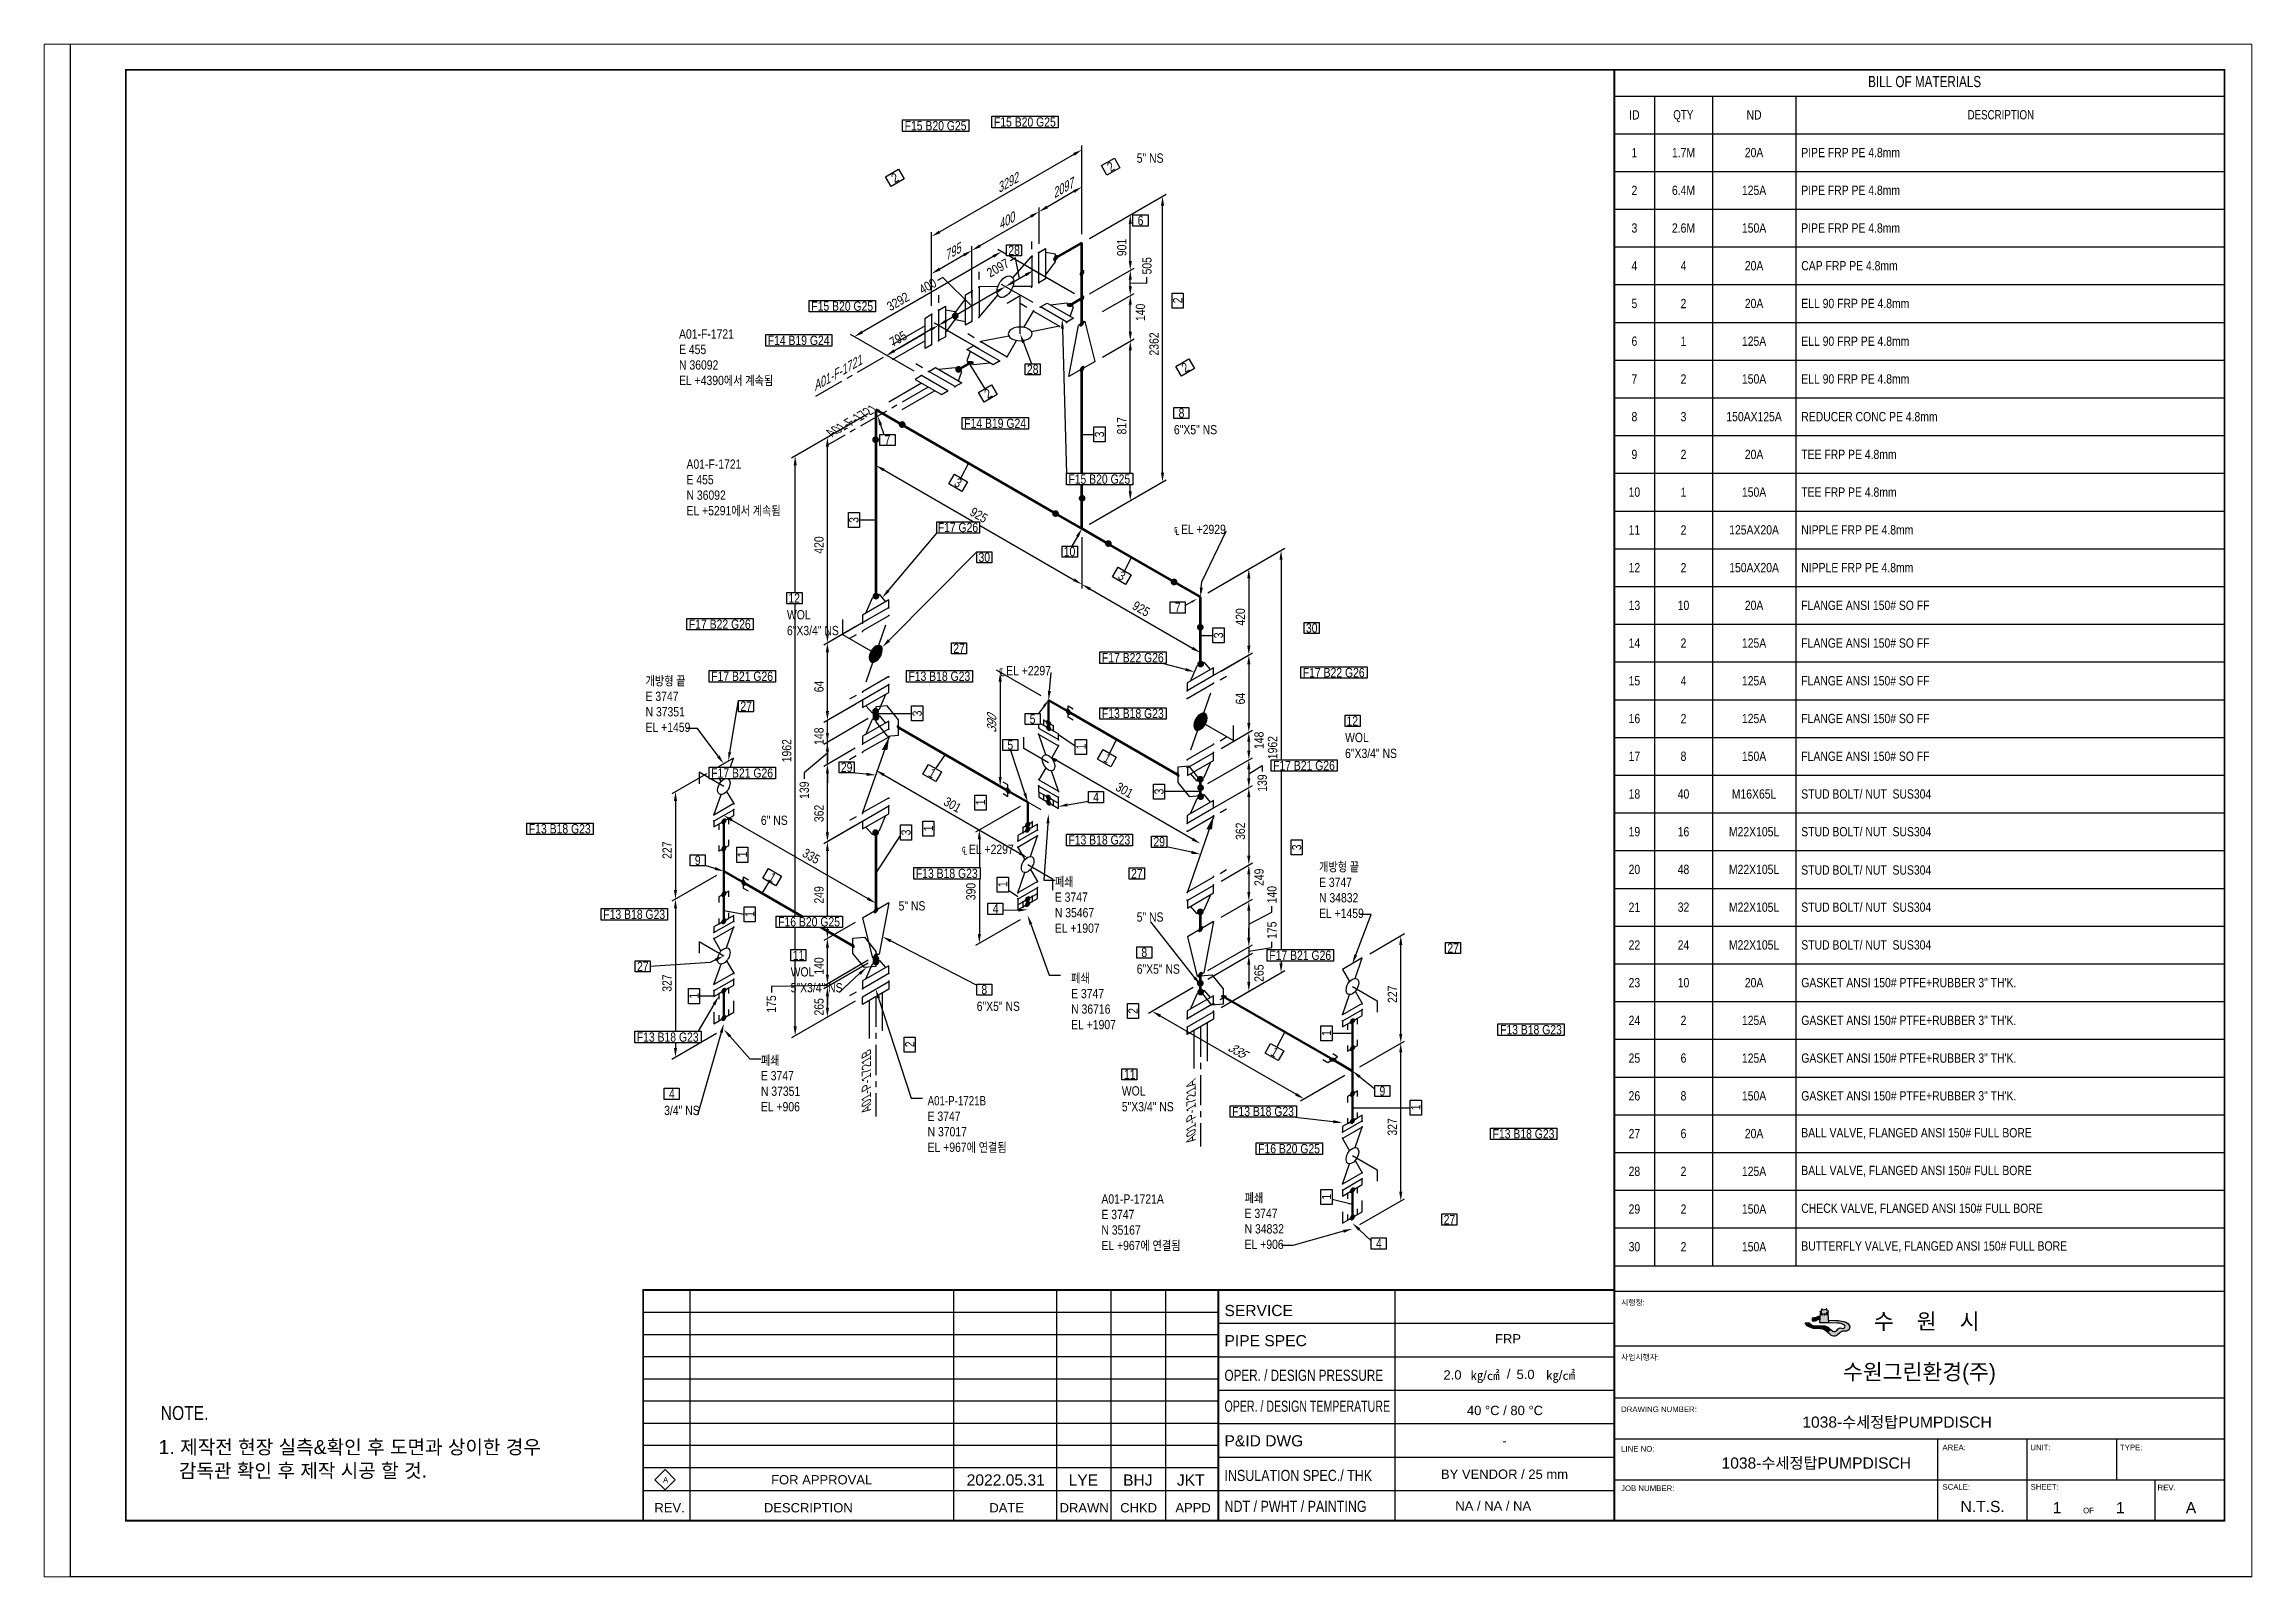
# Paper-space layout '배치1' of a CAD drawing. Header units: millimetres. Extents: x 0 to 588, y -18 to 390.
# The model-space entities are those that its viewports show. They can reach past a viewport. Long polylines and large blocks are cut down to what shows.
import ezdxf
from ezdxf import colors
from ezdxf.entities.mleader import LeaderData, LeaderLine
from ezdxf.enums import TextEntityAlignment as Align
from ezdxf.math import Vec2, Vec3

# ---------------------------------------------------------------- set-up
doc = ezdxf.new("R2010")
doc.units = ezdxf.units.MM
doc.header["$LTSCALE"] = 0.25
doc.linetypes.add('CENTER', pattern=[50.8, 31.75, -6.35, 6.35, -6.35])
doc.linetypes.add('DASHED2', pattern=[9.525, 6.35, -3.175])
for name, color, linetype in [('7', 5, 'Continuous'), ('TITLE', 7, 'Continuous'), ('기기', 6, 'Continuous'), ('기호', 4, 'Continuous'), ('기호 작은 보어', 4, 'Continuous'), ('밸브', 4, 'Continuous'), ('연속', 7, 'DASHED2'), ('열 추적 선', 7, 'CENTER'), ('용접', 1, 'Continuous'), ('주석', 7, 'Continuous'), ('지시선', 1, 'Continuous'), ('치수', 1, 'Continuous'), ('테이블', 7, 'Continuous')]:
    doc.layers.add(name, color=color, linetype=linetype)
doc.layers.add('파이프', color=3, linetype='Continuous', lineweight=70)
doc.layers.add('파이프 작은 보어', color=30, linetype='Continuous', lineweight=50)
doc.styles.add('AdskIsoAnnotation', font='arial.ttf', dxfattribs={"width": 0.8, "height": 1})
doc.styles.add('AdskIsoMetric', font='arial.ttf', dxfattribs={"width": 0.8, "height": 2.5})
doc.styles.add('AdskIsoMetric-30', font='arial.ttf', dxfattribs={"width": 0.8, "height": 2.5})
doc.styles.add('AdskIsoMetric30', font='arial.ttf', dxfattribs={"width": 0.8, "oblique": 30, "height": 2.5})
doc.styles.add('FF1', font='arial.ttf')
doc.styles.add('MtXpl_', font='')
doc.styles.add('RomanS', font='arial.ttf')
doc.styles.get("Standard").update_dxf_attribs({"font": 'arial.ttf'})
doc.styles.add('굴림', font='')
doc.styles.get('MtXpl_').set_extended_font_data('Gulim')
doc.styles.get('굴림').set_extended_font_data('Gulim')
doc.dimstyles.new('AdskIsoMetric', dxfattribs={"dimtxt": 2.5, "dimasz": 2.5, "dimexe": 1, "dimexo": 2, "dimgap": 0.8, "dimtad": 1, "dimdec": 0, "dimrnd": 1, "dimzin": 0, "dimdsep": 46, "dimtxsty": 'AdskIsoMetric', "dimcen": 0, "dimclrt": 7, "dimadec": 0, "dimazin": 0, "dimtfac": 1, "dimtdec": 0, "dimtmove": 1, "dimatfit": 3, "dimfxl": 0, "dimfrac": 2, "dimtolj": 1, "dimtzin": 0, "dimarcsym": 0})

psp = doc.layouts.new('배치1')

msp = doc.modelspace()

# ---------------------------------------------------------------- texts
at = {"color": 7, "linetype": 'ByBlock', "lineweight": -2, "style": 'RomanS'}
for s, height, p in [('SERVICE', 3, (310.25, 70.006)), ('시행청:', 1.5, (416.8367, 72.8857)), ('PIPE SPEC', 3, (310.25, 61.8976)), ('사업시행자:', 1.5, (416.8367, 58.1958)), ('DRAWING NUMBER:', 1.5, (416.8367, 44.1958)), ('P&ID DWG ', 3, (310.25, 34.9726)), ('LINE NO:', 1.5, (416.8367, 33.5792)), ('AREA:', 1.5, (503.1903, 33.9438)), ('UNIT:', 1.5, (526.8116, 33.9438)), ('TYPE:', 1.5, (550.8911, 33.9438)), ('JOB NUMBER:', 1.5, (416.8367, 22.9625)), ('SCALE:', 1.5, (503.1903, 23.3271)), ('SHEET:', 1.5, (526.8904, 23.3271)), ('REV.', 1.5, (560.9975, 23.16)), ('OF', 1.5, (541, 17))]:
    msp.add_text(s, height=height, dxfattribs=at).set_placement(p)
at = {"style": '굴림'}
msp.add_text('수    원    시', height=4.255987, dxfattribs=at).set_placement((484.7572, 66.4683))
at = {"color": 7, "style": 'AdskIsoMetric'}
for s, p in [('FRP', (382.9468, 62.646)), ('2.0', (369.103, 52.9462)), ('㎏/㎠', (376.3782, 52.8069)), ('/', (386.1261, 53.2022)), ('5.0', (388.7325, 53.0638)), ('㎏/㎠', (396.6965, 52.8657)), ('40 %%DC / 80 %%DC', (375.399, 43.3833)), ('NA / NA / NA', (372.2839, 17.7298))]:
    msp.add_text(s, height=2.5, dxfattribs=at).set_placement(p)
at = {"color": 7, "linetype": 'ByBlock', "lineweight": -2, "style": 'RomanS'}
for s, width, p in [('OPER. / DESIGN PRESSURE', 0.75, (310.25, 52.5893)), ('OPER. / DESIGN TEMPERATURE', 0.68, (310.25, 44.281)), ('INSULATION SPEC./ THK', 0.8, (310.25, 25.6643)), ('NDT / PWHT / PAINTING', 0.8, (310.25, 17.356))]:
    msp.add_text(s, height=3, dxfattribs=dict(at, width=width)).set_placement(p)
at = {"style": '굴림'}
msp.add_text('수원그린환경(주)', height=4.25599, dxfattribs=at).set_placement((497, 55), align=Align.MIDDLE_CENTER)
at = {"color": 7, "style": 'AdskIsoMetric'}
for s, p in [('-', (385.5, 36.5)), ('FOR APPROVAL', (201.988, 26)), ('BY VENDOR / 25 mm', (385.5, 27.5))]:
    msp.add_text(s, height=2.5, dxfattribs=at).set_placement(p, align=Align.MIDDLE_CENTER)
at = {"color": 7, "linetype": 'ByBlock', "lineweight": -2, "style": 'RomanS'}
for s, p in [('REV.', (161.1158, 17.2245)), ('DESCRIPTION', (198.4012, 17.2245)), ('DATE', (251.7185, 17.2245)), ('DRAWN', (272.5302, 17.2245)), ('CHKD', (287.1697, 17.2245)), ('APPD', (301.8091, 17.2245))]:
    msp.add_text(s, height=2.5, dxfattribs=at).set_placement(p, align=Align.CENTER)
at = {"color": 7, "linetype": 'ByBlock', "lineweight": -2}
msp.add_text('N.T.S.', height=3, dxfattribs=at).set_placement((514, 17.3202), align=Align.CENTER)
at = {"color": 7}
for tag, p in [('1038-수세정탑PUMPDISCH', (491, 40)), ('1038-수세정탑PUMPDISCH', (469.2914, 29)), ('2022.05.31', (251.4515, 24.4518)), ('LYE', (272.32, 24.4243)), ('BHJ', (286.9594, 24.4243)), ('JKT', (301.1751, 24.4243)), ('1', (534, 17)), ('1', (551, 17)), ('A', (570, 17))]:
    msp.add_attdef(tag, text='', height=3, dxfattribs=at).set_placement(p, align=Align.CENTER)
at = {"layer": 'TITLE', "color": 7, "linetype": 'Continuous', "style": 'FF1'}
msp.add_text('A', height=1.4952, dxfattribs=at).set_placement((159.3541, 25.2225))
at = {"layer": '기기', "style": 'AdskIsoMetric-30', "oblique": 330, "width": 0.8}
for s, p in [('A01-P-1721B', (215.242, 125.3861)), ('A01-P-1721A', (302.5136, 117.3081))]:
    msp.add_text(s, height=2.5, rotation=90, dxfattribs=at).set_placement(p)
at = {"layer": '주석', "style": 'AdskIsoAnnotation', "width": 0.8}
msp.add_text('NOTE.', height=3.75, dxfattribs=at).set_placement((24.3734, 42.0824))
at = {"layer": '주석', "style": 'AdskIsoAnnotation'}
for s, p in [('1. 제작전 현장 실측&확인 후 도면과 상이한 경우 ', (23.7796, 32.9184)), ('   감독관 확인 후 제작 시공 할 것.', (24.9028, 26.5783))]:
    msp.add_text(s, height=3.75, dxfattribs=at).set_placement(p)
at = {"layer": '주석', "char_height": 2.5, "attachment_point": 7, "style": 'AdskIsoAnnotation'}
for s, insert in [('{\\Q0;5" NS}', (286.6593, 380)), ('\\PA01-F-1721\\PE 455\\PN 36092\\PEL +4390{\\fGulim|b0|i0|c129|p50;에서 계속됨}', (163.6593, 320)), ('{\\Q0;6"X5" NS}', (296.6593, 307)), ('\\PA01-F-1721\\PE 455\\PN 36092\\PEL +5291{\\fGulim|b0|i0|c129|p50;에서 계속됨}', (165.6593, 285)), ('{\\Q0;℄ EL +2929}', (296.6593, 280)), ('{\\Q0;WOL}', (192.6593, 257.2536)), ('{\\Q0;6"X3/4" NS}', (192.6593, 253)), ('{\\Q0;℄ EL +2297}', (249.6593, 242)), ('{\\fGulim|b0|i0|c129|p50;개방형 끝\\P}E 3747\\PN 37351\\PEL +1459', (154.6593, 227)), ('{\\Q0;WOL}', (342.6593, 224.2536)), ('{\\Q0;6" NS}', (185.6593, 202)), ('{\\fGulim|b0|i0|c129|p50;개방형 끝\\P}E 3747\\PN 34832\\PEL +1459', (335.6593, 177)), ('{\\fGulim|b0|i0|c129|p50;폐쇄\\P}E 3747\\PN 35467\\PEL +1907', (264.6593, 173)), ('{\\Q0;5" NS}', (222.6593, 179)), ('{\\Q0;5" NS}', (286.6593, 176)), ('{\\Q0;WOL}', (193.6593, 161.2536)), ('{\\fGulim|b0|i0|c129|p50;폐쇄\\P}E 3747\\PN 36716\\PEL +1907', (269.0318, 147.0779)), ('{\\Q0;6"X5" NS}', (286.6593, 162)), ('{\\Q0;5"X3/4" NS}', (193.6593, 157)), ('{\\Q0;6"X5" NS}', (243.6593, 152)), ('{\\fGulim|b0|i0|c129|p50;폐쇄\\P}E 3747\\PN 37351\\PEL +906', (185.6593, 125)), ('{\\Q0;WOL}', (282.6593, 129.2536)), ('{\\Q0;3/4" NS}', (159.6593, 124)), ('\\P{\\fGulim|b0|i0|c129|p50;A01-P-1721B\\P}E 3747\\PN 37017\\PEL +967{\\fGulim|b0|i0|c129|p50;에 연결됨}', (230.4598, 113.88)), ('{\\Q0;5"X3/4" NS}', (282.6593, 125)), ('\\PA01-P-1721A\\PE 3747\\PN 35167\\PEL +967{\\fGulim|b0|i0|c129|p50;에 연결됨}', (277.1736, 87.4653)), ('{\\fGulim|b0|i0|c129|p50;폐쇄\\P}E 3747\\PN 34832\\PEL +906', (315.6593, 88))]:
    msp.add_mtext(s, dxfattribs=dict(at, insert=insert))
at = {"layer": '테이블', "style": 'MtXpl_', "width": 0.8}
for s, height, p in [('BILL OF MATERIALS', 3, (483.2302, 400.3642)), ('QTY', 2.5, (430.8626, 391.6891)), ('DESCRIPTION', 2.5, (509.9447, 391.6924))]:
    msp.add_text(s, height=height, dxfattribs=at).set_placement(p)
at = {"layer": '테이블', "char_height": 2.5, "style": 'AdskIsoMetric'}
for s, insert, width, attachment_point in [('ID', (420.41, 392.9108), 7.820039, 5), ('ND', (452.5737, 392.9108), 19.370384, 5), ('1', (420.41, 382.7679), 7.820039, 5), ('1.7M', (433.6043, 382.7679), 12.568491, 5), ('20A', (452.5737, 382.7679), 19.370384, 5), ('PIPE FRP PE 4.8mm ', (465.2589, 382.7679), 91.999936, 4), ('2', (420.41, 372.625), 7.820039, 5), ('6.4M', (433.6043, 372.625), 12.568491, 5), ('125A', (452.5737, 372.625), 19.370384, 5), ('PIPE FRP PE 4.8mm ', (465.2589, 372.625), 91.999936, 4), ('3', (420.41, 362.4822), 7.820039, 5), ('2.6M', (433.6043, 362.4822), 12.568491, 5), ('150A', (452.5737, 362.4822), 19.370384, 5), ('PIPE FRP PE 4.8mm ', (465.2589, 362.4822), 91.999936, 4), ('4', (420.41, 352.3393), 7.820039, 5), ('4', (433.6043, 352.3393), 12.568491, 5), ('20A', (452.5737, 352.3393), 19.370384, 5), ('CAP FRP PE 4.8mm ', (465.2589, 352.3393), 91.999936, 4), ('5', (420.41, 342.1965), 7.820039, 5), ('2', (433.6043, 342.1965), 12.568491, 5), ('20A', (452.5737, 342.1965), 19.370384, 5), ('ELL 90 FRP PE 4.8mm', (465.2589, 342.1965), 91.999936, 4), ('6', (420.41, 332.0536), 7.820039, 5), ('1', (433.6043, 332.0536), 12.568491, 5), ('125A', (452.5737, 332.0536), 19.370384, 5), ('ELL 90 FRP PE 4.8mm', (465.2589, 332.0536), 91.999936, 4), ('7', (420.41, 321.9108), 7.820039, 5), ('2', (433.6043, 321.9108), 12.568491, 5), ('150A', (452.5737, 321.9108), 19.370384, 5), ('ELL 90 FRP PE 4.8mm', (465.2589, 321.9108), 91.999936, 4), ('8', (420.41, 311.7679), 7.820039, 5), ('3', (433.6043, 311.7679), 12.568491, 5), ('150AX125A', (452.5737, 311.7679), 19.370384, 5), ('REDUCER CONC PE 4.8mm', (465.2589, 311.7679), 91.999936, 4), ('9', (420.41, 301.625), 7.820039, 5), ('2', (433.6043, 301.625), 12.568491, 5), ('20A', (452.5737, 301.625), 19.370384, 5), ('TEE FRP PE 4.8mm ', (465.2589, 301.625), 91.999936, 4), ('10', (420.41, 291.4822), 7.820039, 5), ('1', (433.6043, 291.4822), 12.568491, 5), ('150A', (452.5737, 291.4822), 19.370384, 5), ('TEE FRP PE 4.8mm ', (465.2589, 291.4822), 91.999936, 4), ('11', (420.41, 281.3393), 7.820039, 5), ('2', (433.6043, 281.3393), 12.568491, 5), ('125AX20A', (452.5737, 281.3393), 19.370384, 5), ('NIPPLE FRP PE 4.8mm ', (465.2589, 281.3393), 91.999936, 4), ('12', (420.41, 271.1965), 7.820039, 5), ('2', (433.6043, 271.1965), 12.568491, 5), ('150AX20A', (452.5737, 271.1965), 19.370384, 5), ('NIPPLE FRP PE 4.8mm ', (465.2589, 271.1965), 91.999936, 4), ('13', (420.41, 261.0536), 7.820039, 5), ('10', (433.6043, 261.0536), 12.568491, 5), ('20A', (452.5737, 261.0536), 19.370384, 5), ('FLANGE ANSI 150# SO FF', (465.2589, 261.0536), 91.999936, 4), ('14', (420.41, 250.9108), 7.820039, 5), ('2', (433.6043, 250.9108), 12.568491, 5), ('125A', (452.5737, 250.9108), 19.370384, 5), ('FLANGE ANSI 150# SO FF', (465.2589, 250.9108), 91.999936, 4), ('15', (420.41, 240.7679), 7.820039, 5), ('4', (433.6043, 240.7679), 12.568491, 5), ('125A', (452.5737, 240.7679), 19.370384, 5), ('FLANGE ANSI 150# SO FF', (465.2589, 240.7679), 91.999936, 4), ('16', (420.41, 230.625), 7.820039, 5), ('2', (433.6043, 230.625), 12.568491, 5), ('125A', (452.5737, 230.625), 19.370384, 5), ('FLANGE ANSI 150# SO FF', (465.2589, 230.625), 91.999936, 4), ('17', (420.41, 220.4822), 7.820039, 5), ('8', (433.6043, 220.4822), 12.568491, 5), ('150A', (452.5737, 220.4822), 19.370384, 5), ('FLANGE ANSI 150# SO FF', (465.2589, 220.4822), 91.999936, 4), ('18', (420.41, 210.3393), 7.820039, 5), ('40', (433.6043, 210.3393), 12.568491, 5), ('M16X65L', (452.5737, 210.3393), 19.370384, 5), ('STUD BOLT/ NUT  SUS304', (465.2589, 210.3393), 91.999936, 4), ('19', (420.41, 200.1965), 7.820039, 5), ('16', (433.6043, 200.1965), 12.568491, 5), ('M22X105L', (452.5737, 200.1965), 19.370384, 5), ('STUD BOLT/ NUT  SUS304', (465.2589, 200.1965), 91.999936, 4), ('20', (420.41, 190.0536), 7.820039, 5), ('48', (433.6043, 190.0536), 12.568491, 5), ('M22X105L', (452.5737, 190.0536), 19.370384, 5), ('STUD BOLT/ NUT  SUS304', (465.2589, 189.9001), 91.999936, 4), ('21', (420.41, 179.9108), 7.820039, 5), ('32', (433.6043, 179.9108), 12.568491, 5), ('M22X105L', (452.5737, 179.9108), 19.370384, 5), ('STUD BOLT/ NUT  SUS304', (465.2589, 179.9108), 91.999936, 4), ('22', (420.41, 169.7679), 7.820039, 5), ('24', (433.6043, 169.7679), 12.568491, 5), ('M22X105L', (452.5737, 169.7679), 19.370384, 5), ('STUD BOLT/ NUT  SUS304', (465.2589, 169.7679), 91.999936, 4), ('23', (420.41, 159.625), 7.820039, 5), ('10', (433.6043, 159.625), 12.568491, 5), ('20A', (452.5737, 159.625), 19.370384, 5), ('GASKET ANSI 150# PTFE+RUBBER 3" TH\'K.', (465.2589, 159.625), 91.999936, 4), ('24', (420.41, 149.4822), 7.820039, 5), ('2', (433.6043, 149.4822), 12.568491, 5), ('125A', (452.5737, 149.4822), 19.370384, 5), ('GASKET ANSI 150# PTFE+RUBBER 3" TH\'K.', (465.2589, 149.4822), 91.999936, 4), ('25', (420.41, 139.3393), 7.820039, 5), ('6', (433.6043, 139.3393), 12.568491, 5), ('125A', (452.5737, 139.3393), 19.370384, 5), ('GASKET ANSI 150# PTFE+RUBBER 3" TH\'K.', (465.2589, 139.3393), 91.999936, 4), ('26', (420.41, 129.1965), 7.820039, 5), ('8', (433.6043, 129.1965), 12.568491, 5), ('150A', (452.5737, 129.1965), 19.370384, 5), ('GASKET ANSI 150# PTFE+RUBBER 3" TH\'K.', (465.2589, 129.1965), 91.999936, 4), ('27', (420.41, 119.0536), 7.820039, 5), ('6', (433.6043, 119.0536), 12.568491, 5), ('\\A1;20A', (452.5737, 119.0536), 19.370384, 5), ('BALL VALVE, FLANGED ANSI 150# FULL BORE', (465.2589, 119.0536), 91.999936, 4), ('28', (420.41, 108.9108), 7.820039, 5), ('2', (433.6043, 108.9108), 12.568491, 5), ('\\A1;125A', (452.5737, 108.9108), 19.370384, 5), ('BALL VALVE, FLANGED ANSI 150# FULL BORE', (465.2589, 108.9108), 91.999936, 4), ('29', (420.41, 98.7679), 7.820039, 5), ('2', (433.6043, 98.7679), 12.568491, 5), ('\\A1;150A', (452.5737, 98.7679), 19.370384, 5), ('CHECK VALVE, FLANGED ANSI 150# FULL BORE', (465.2589, 98.7679), 91.999936, 4), ('30', (420.41, 88.625), 7.820039, 5), ('2', (433.6043, 88.625), 12.568491, 5), ('\\A1;150A', (452.5737, 88.625), 19.370384, 5), ('BUTTERFLY VALVE, FLANGED ANSI 150# FULL BORE', (465.2589, 88.625), 91.999936, 4)]:
    msp.add_mtext(s, dxfattribs=dict(at, insert=insert, width=width, attachment_point=attachment_point))

# ---------------------------------------------------------------- blocks, each defined once
blk = doc.blocks.new('끝 장비-2-IsoRight')
at = {"color": 0, "linetype": 'ByBlock', "lineweight": -2, "extrusion": (-0.707107, -0.408248, 0.57735)}
for p, q in [((-0.088, 0.153), (-0.53, 0.408)), ((-0.088, -0.051), (-0.53, 0.204)), ((-0.088, -0.153), (-0.088, 0.255)), ((-0.088, 0.255), (0, 0.204)), ((0, 0.204), (0, -0.204)), ((0, -0.204), (-0.088, -0.153))]:
    blk.add_line(p, q, dxfattribs=at)
blk = doc.blocks.new('나사 캡-1-IsoRight')
at = {"color": 0, "linetype": 'ByBlock', "lineweight": -2, "extrusion": (0.707107, 0.408248, -0.57735)}
for p, q in [((0.265, 0.051), (0.088, 0.153)), ((0.088, 0.153), (0.088, -0.255)), ((0.088, -0.255), (0.265, -0.357))]:
    blk.add_line(p, q, dxfattribs=at)
blk = doc.blocks.new('나사 캡-2-IsoLeft')
at = {"color": 0, "linetype": 'ByBlock', "lineweight": -2, "extrusion": (0, -0.816497, -0.57735)}
for p, q in [((0.265, 0.051), (-0.088, -0.153)), ((0.442, -0.051), (0.265, 0.051)), ((-0.088, -0.153), (0.088, -0.255))]:
    blk.add_line(p, q, dxfattribs=at)
blk = doc.blocks.new('개스킷-2-IsoLeft')
at = {"color": 0, "linetype": 'ByBlock', "lineweight": -2, "extrusion": (0, 0, -1)}
for p in [(0.133, 0.128), (0.221, 0.077), (-0.23, -0.071), (-0.133, -0.128)]:
    blk.add_point(p, dxfattribs=at)
blk = doc.blocks.new('개스킷-1-IsoRight')
at = {"color": 0, "linetype": 'ByBlock', "lineweight": -2, "extrusion": (1, 0, 0)}
for p in [(-0.044, 0.23), (0.044, 0.179), (-0.053, -0.174), (0.044, -0.23)]:
    blk.add_point(p, dxfattribs=at)
blk = doc.blocks.new('플랜지WN-2-IsoLeft')
at = {"color": 0, "linetype": 'ByBlock', "lineweight": -2, "extrusion": (0, -0.816497, -0.57735)}
for p, q in [((-0.155, -0.115), (0.199, 0.089)), ((-0.066, 0.089), (-0.155, 0.038)), ((-0.155, 0.038), (-0.11, -0.089)), ((0.155, 0.064), (-0.066, 0.089)), ((0.287, 0.038), (-0.066, -0.166)), ((0.199, 0.089), (0.287, 0.038)), ((-0.066, -0.166), (-0.155, -0.115))]:
    blk.add_line(p, q, dxfattribs=at)
blk = doc.blocks.new('플랜지WN-1-IsoRight')
at = {"color": 0, "linetype": 'ByBlock', "lineweight": -2, "extrusion": (0.707107, 0.408248, -0.57735)}
for p, q in [((0.022, 0.14), (-0.11, 0.115)), ((-0.11, 0.115), (-0.11, 0.013)), ((-0.11, 0.013), (0.022, -0.166)), ((0.022, 0.191), (0.11, 0.14)), ((0.022, -0.217), (0.022, 0.191)), ((0.11, 0.14), (0.11, -0.268)), ((0.11, -0.268), (0.022, -0.217))]:
    blk.add_line(p, q, dxfattribs=at)
blk = doc.blocks.new('플랜지-1-IsoRight')
at = {"color": 0, "linetype": 'ByBlock', "lineweight": -2}
blk.add_wipeout([(0.044, 0.179), (-0.044, 0.23), (-0.044, -0.179), (0.044, -0.23)], dxfattribs=at)
at = {"color": 0, "linetype": 'ByBlock', "lineweight": -2, "extrusion": (0.707107, 0.408248, -0.57735)}
for p, q in [((0.044, 0.179), (-0.044, 0.23)), ((-0.044, 0.23), (-0.044, -0.179)), ((0.044, -0.23), (0.044, 0.179)), ((-0.044, -0.179), (0.044, -0.23))]:
    blk.add_line(p, q, dxfattribs=at)
at = {"color": 0, "linetype": 'ByBlock', "lineweight": -2}
blk.add_wipeout([(0.044, 0.179), (-0.044, 0.23), (-0.044, -0.179), (0.044, -0.23)], dxfattribs=at)
at = {"color": 0, "linetype": 'ByBlock', "lineweight": -2, "extrusion": (0.707107, 0.408248, -0.57735)}
for p, q in [((0.044, 0.179), (-0.044, 0.23)), ((-0.044, 0.23), (-0.044, -0.179)), ((0.044, -0.23), (0.044, 0.179)), ((-0.044, -0.179), (0.044, -0.23))]:
    blk.add_line(p, q, dxfattribs=at)
blk = doc.blocks.new('볼 밸브-1-IsoRight')
at = {"color": 0, "linetype": 'ByBlock', "lineweight": -2, "extrusion": (0.707107, 0.408248, -0.57735)}
for p, q in [((-0.101, 0.116), (-0.354, 0.408)), ((-0.354, 0.408), (-0.354, 0)), ((0.101, 0), (0.354, 0)), ((-0.354, 0), (-0.101, 0)), ((0.354, -0.408), (0.101, -0.116)), ((0.113, -0.065), (0.113, -0.065)), ((0.354, 0), (0.354, -0.408))]:
    blk.add_line(p, q, dxfattribs=at)
at = {"linetype": 'ByBlock', "extrusion": (-1.92296e-16, -1.11022e-16, -1)}
for start_param, end_param in [(-0.785398, 2.356194), (2.356194, 5.497787)]:
    blk.add_ellipse((0, 0), major_axis=(-0.08, 0.138), ratio=0.57735, start_param=start_param, end_param=end_param, dxfattribs=at)
blk = doc.blocks.new('Operator_Lever-2-IsoLeft')
at = {"color": 0, "linetype": 'ByBlock', "lineweight": -2, "extrusion": (0, -0.816497, -0.57735)}
for p, q in [((0, 0), (0.442, 0.255)), ((0.442, 0.255), (0.619, 0.153))]:
    blk.add_line(p, q, dxfattribs=at)
blk = doc.blocks.new('Operator_Lever-1-IsoLeft')
at = {"color": 0, "linetype": 'ByBlock', "lineweight": -2, "extrusion": (0, 0.816497, 0.57735)}
for p, q in [((0, 0), (-0.442, -0.255)), ((-0.442, -0.255), (-0.265, -0.357))]:
    blk.add_line(p, q, dxfattribs=at)
blk = doc.blocks.new('개스킷-2-IsoRight')
at = {"color": 0, "linetype": 'ByBlock', "lineweight": -2, "extrusion": (-1, 0, 0)}
for p in [(-0.053, 0.235), (0.044, 0.179), (-0.044, -0.179), (0.044, -0.23)]:
    blk.add_point(p, dxfattribs=at)
blk = doc.blocks.new('플랜지WN-2-IsoRight')
at = {"color": 0, "linetype": 'ByBlock', "lineweight": -2, "extrusion": (-0.707107, -0.408248, 0.57735)}
for p, q in [((-0.11, 0.115), (0.022, 0.14)), ((-0.11, 0.013), (-0.11, 0.115)), ((0.022, -0.166), (-0.11, 0.013)), ((0.11, 0.14), (0.022, 0.191)), ((0.022, 0.191), (0.022, -0.217)), ((0.11, -0.268), (0.11, 0.14)), ((0.022, -0.217), (0.11, -0.268))]:
    blk.add_line(p, q, dxfattribs=at)
blk = doc.blocks.new('버터플라이 밸브-2-IsoRight')
blk.add_hatch(color=256).paths.add_polyline_path([(-0.088, 0.051), (-0.088, 0.05), (-0.088, 0.05), (-0.088, 0.049), (-0.088, 0.048), (-0.088, 0.048), (-0.088, 0.047), (-0.088, 0.046), (-0.088, 0.045), (-0.088, 0.045), (-0.088, 0.044), (-0.087, 0.043), (-0.087, 0.043), (-0.087, 0.042), (-0.087, 0.041), (-0.087, 0.041), (-0.087, 0.04), (-0.087, 0.039), (-0.087, 0.039), (-0.087, 0.038), (-0.087, 0.037), (-0.087, 0.036), (-0.086, 0.036), (-0.086, 0.035), (-0.086, 0.034), (-0.086, 0.034), (-0.086, 0.033), (-0.086, 0.032), (-0.086, 0.032), (-0.086, 0.031), (-0.086, 0.03), (-0.086, 0.029), (-0.086, 0.029), (-0.085, 0.028), (-0.085, 0.027), (-0.085, 0.027), (-0.085, 0.026), (-0.085, 0.025), (-0.085, 0.025), (-0.085, 0.024), (-0.085, 0.023), (-0.085, 0.023), (-0.085, 0.022), (-0.085, 0.021), (-0.085, 0.02), (-0.084, 0.02), (-0.084, 0.019), (-0.084, 0.018), (-0.084, 0.018), (-0.084, 0.017), (-0.084, 0.017), (-0.084, 0.016), (-0.084, 0.016), (-0.083, 0.015), (-0.083, 0.014), (-0.083, 0.013), (-0.083, 0.013), (-0.082, 0.012), (-0.082, 0.011), (-0.082, 0.01), (-0.082, 0.01), (-0.081, 0.009), (-0.081, 0.008), (-0.081, 0.008), (-0.08, 0.007), (-0.08, 0.006), (-0.08, 0.005), (-0.08, 0.005), (-0.079, 0.004), (-0.079, 0.003), (-0.079, 0.002), (-0.079, 0.002), (-0.078, 0.001), (-0.078, 0), (-0.078, 0), (-0.078, -0.001), (-0.077, -0.002), (-0.077, -0.003), (-0.077, -0.003), (-0.077, -0.004), (-0.076, -0.005), (-0.076, -0.006), (-0.076, -0.006), (-0.076, -0.007), (-0.075, -0.008), (-0.075, -0.009), (-0.075, -0.009), (-0.075, -0.01), (-0.074, -0.011), (-0.074, -0.011), (-0.074, -0.012), (-0.074, -0.013), (-0.073, -0.014), (-0.073, -0.014), (-0.073, -0.015), (-0.073, -0.016), (-0.072, -0.017), (-0.072, -0.017), (-0.072, -0.018), (-0.072, -0.019), (-0.072, -0.019), (-0.071, -0.019), (-0.071, -0.02), (-0.07, -0.021), (-0.07, -0.021), (-0.07, -0.022), (-0.069, -0.023), (-0.069, -0.024), (-0.068, -0.024), (-0.068, -0.025), (-0.068, -0.026), (-0.067, -0.026), (-0.067, -0.027), (-0.066, -0.028), (-0.066, -0.028), (-0.066, -0.029), (-0.065, -0.03), (-0.065, -0.03), (-0.064, -0.031), (-0.064, -0.032), (-0.064, -0.033), (-0.063, -0.033), (-0.063, -0.034), (-0.062, -0.035), (-0.062, -0.035), (-0.062, -0.036), (-0.061, -0.037), (-0.061, -0.037), (-0.06, -0.038), (-0.06, -0.039), (-0.06, -0.039), (-0.059, -0.04), (-0.059, -0.041), (-0.058, -0.042), (-0.058, -0.042), (-0.058, -0.043), (-0.057, -0.044), (-0.057, -0.044), (-0.056, -0.045), (-0.056, -0.046), (-0.056, -0.046), (-0.055, -0.047), (-0.055, -0.048), (-0.054, -0.048), (-0.054, -0.049), (-0.054, -0.05), (-0.053, -0.051), (-0.053, -0.051), (-0.052, -0.052), (-0.052, -0.053), (-0.052, -0.053), (-0.051, -0.053), (-0.051, -0.054), (-0.05, -0.054), (-0.05, -0.055), (-0.049, -0.056), (-0.049, -0.056), (-0.048, -0.057), (-0.048, -0.057), (-0.047, -0.058), (-0.047, -0.058), (-0.046, -0.059), (-0.046, -0.06), (-0.045, -0.06), (-0.045, -0.061), (-0.044, -0.061), (-0.044, -0.062), (-0.043, -0.063), (-0.043, -0.063), (-0.042, -0.064), (-0.042, -0.064), (-0.041, -0.065), (-0.041, -0.065), (-0.04, -0.066), (-0.04, -0.067), (-0.039, -0.067), (-0.039, -0.068), (-0.038, -0.068), (-0.038, -0.069), (-0.037, -0.07), (-0.037, -0.07), (-0.036, -0.071), (-0.036, -0.071), (-0.035, -0.072), (-0.035, -0.073), (-0.034, -0.073), (-0.034, -0.074), (-0.033, -0.074), (-0.033, -0.075), (-0.032, -0.075), (-0.032, -0.076), (-0.031, -0.077), (-0.031, -0.077), (-0.03, -0.078), (-0.03, -0.078), (-0.029, -0.079), (-0.029, -0.08), (-0.028, -0.08), (-0.028, -0.081), (-0.027, -0.081), (-0.027, -0.081), (-0.027, -0.082), (-0.026, -0.082), (-0.026, -0.083), (-0.025, -0.083), (-0.025, -0.083), (-0.024, -0.084), (-0.023, -0.084), (-0.023, -0.085), (-0.022, -0.085), (-0.022, -0.086), (-0.021, -0.086), (-0.021, -0.086), (-0.02, -0.087), (-0.02, -0.087), (-0.019, -0.088), (-0.018, -0.088), (-0.018, -0.089), (-0.017, -0.089), (-0.017, -0.089), (-0.016, -0.09), (-0.016, -0.09), (-0.015, -0.091), (-0.014, -0.091), (-0.014, -0.091), (-0.013, -0.092), (-0.013, -0.092), (-0.012, -0.093), (-0.012, -0.093), (-0.011, -0.094), (-0.011, -0.094), (-0.01, -0.094), (-0.009, -0.095), (-0.009, -0.095), (-0.008, -0.096), (-0.008, -0.096), (-0.007, -0.097), (-0.007, -0.097), (-0.006, -0.097), (-0.006, -0.098), (-0.005, -0.098), (-0.004, -0.099), (-0.004, -0.099), (-0.003, -0.1), (-0.003, -0.1), (-0.002, -0.1), (-0.002, -0.101), (-0.001, -0.101), (-0.001, -0.102), (0, -0.102), (0, -0.102), (0.001, -0.102), (0.001, -0.103), (0.002, -0.103), (0.002, -0.103), (0.003, -0.103), (0.003, -0.103), (0.004, -0.104), (0.004, -0.104), (0.005, -0.104), (0.006, -0.104), (0.006, -0.104), (0.007, -0.105), (0.007, -0.105), (0.008, -0.105), (0.008, -0.105), (0.009, -0.106), (0.009, -0.106), (0.01, -0.106), (0.011, -0.106), (0.011, -0.106), (0.012, -0.107), (0.012, -0.107), (0.013, -0.107), (0.013, -0.107), (0.014, -0.108), (0.014, -0.108), (0.015, -0.108), (0.016, -0.108), (0.016, -0.108), (0.017, -0.109), (0.017, -0.109), (0.018, -0.109), (0.018, -0.109), (0.019, -0.11), (0.02, -0.11), (0.02, -0.11), (0.021, -0.11), (0.021, -0.11), (0.022, -0.111), (0.022, -0.111), (0.023, -0.111), (0.023, -0.111), (0.024, -0.112), (0.025, -0.112), (0.025, -0.112), (0.026, -0.112), (0.026, -0.112), (0.027, -0.113), (0.027, -0.113), (0.027, -0.113), (0.028, -0.113), (0.028, -0.113), (0.029, -0.113), (0.029, -0.113), (0.03, -0.113), (0.03, -0.113), (0.031, -0.113), (0.031, -0.113), (0.032, -0.113), (0.032, -0.113), (0.033, -0.113), (0.033, -0.113), (0.034, -0.113), (0.034, -0.113), (0.035, -0.113), (0.035, -0.113), (0.036, -0.113), (0.036, -0.113), (0.037, -0.113), (0.037, -0.113), (0.038, -0.113), (0.038, -0.113), (0.039, -0.113), (0.039, -0.113), (0.04, -0.113), (0.04, -0.113), (0.041, -0.113), (0.041, -0.113), (0.042, -0.113), (0.042, -0.113), (0.043, -0.113), (0.043, -0.113), (0.044, -0.113), (0.044, -0.113), (0.045, -0.113), (0.045, -0.113), (0.046, -0.113), (0.046, -0.113), (0.047, -0.113), (0.047, -0.113), (0.048, -0.113), (0.048, -0.113), (0.049, -0.113), (0.049, -0.113), (0.05, -0.113), (0.05, -0.113), (0.051, -0.113), (0.051, -0.113), (0.052, -0.113), (0.052, -0.113), (0.052, -0.112), (0.053, -0.112), (0.053, -0.112), (0.054, -0.112), (0.054, -0.111), (0.054, -0.111), (0.055, -0.111), (0.055, -0.111), (0.056, -0.11), (0.056, -0.11), (0.056, -0.11), (0.057, -0.11), (0.057, -0.11), (0.058, -0.109), (0.058, -0.109), (0.058, -0.109), (0.059, -0.109), (0.059, -0.108), (0.06, -0.108), (0.06, -0.108), (0.06, -0.108), (0.061, -0.107), (0.061, -0.107), (0.062, -0.107), (0.062, -0.107), (0.062, -0.107), (0.063, -0.106), (0.063, -0.106), (0.064, -0.106), (0.064, -0.106), (0.064, -0.105), (0.065, -0.105), (0.065, -0.105), (0.066, -0.105), (0.066, -0.105), (0.066, -0.104), (0.067, -0.104), (0.067, -0.104), (0.068, -0.104), (0.068, -0.103), (0.068, -0.103), (0.069, -0.103), (0.069, -0.103), (0.07, -0.102), (0.07, -0.102), (0.07, -0.102), (0.071, -0.102), (0.071, -0.102), (0.072, -0.101), (0.072, -0.101), (0.072, -0.101), (0.072, -0.1), (0.072, -0.1), (0.073, -0.1), (0.073, -0.099), (0.073, -0.099), (0.073, -0.098), (0.074, -0.098), (0.074, -0.097), (0.074, -0.097), (0.074, -0.097), (0.075, -0.096), (0.075, -0.096), (0.075, -0.095), (0.075, -0.095), (0.076, -0.094), (0.076, -0.094), (0.076, -0.093), (0.076, -0.093), (0.077, -0.093), (0.077, -0.092), (0.077, -0.092), (0.077, -0.091), (0.078, -0.091), (0.078, -0.09), (0.078, -0.09), (0.078, -0.09), (0.079, -0.089), (0.079, -0.089), (0.079, -0.088), (0.079, -0.088), (0.08, -0.087), (0.08, -0.087), (0.08, -0.087), (0.08, -0.086), (0.081, -0.086), (0.081, -0.085), (0.081, -0.085), (0.082, -0.084), (0.082, -0.084), (0.082, -0.084), (0.082, -0.083), (0.083, -0.083), (0.083, -0.082), (0.083, -0.082), (0.083, -0.081), (0.084, -0.081), (0.084, -0.081), (0.084, -0.08), (0.084, -0.08), (0.084, -0.079), (0.084, -0.079), (0.084, -0.078), (0.084, -0.078), (0.085, -0.077), (0.085, -0.077), (0.085, -0.076), (0.085, -0.075), (0.085, -0.075), (0.085, -0.074), (0.085, -0.074), (0.085, -0.073), (0.085, -0.072), (0.085, -0.072), (0.085, -0.071), (0.085, -0.071), (0.086, -0.07), (0.086, -0.069), (0.086, -0.069), (0.086, -0.068), (0.086, -0.068), (0.086, -0.067), (0.086, -0.066), (0.086, -0.066), (0.086, -0.065), (0.086, -0.065), (0.086, -0.064), (0.087, -0.063), (0.087, -0.063), (0.087, -0.062), (0.087, -0.062), (0.087, -0.061), (0.087, -0.061), (0.087, -0.06), (0.087, -0.059), (0.087, -0.059), (0.087, -0.058), (0.087, -0.058), (0.088, -0.057), (0.088, -0.056), (0.088, -0.056), (0.088, -0.055), (0.088, -0.055), (0.088, -0.054), (0.088, -0.053), (0.088, -0.053), (0.088, -0.052), (0.088, -0.052), (0.088, -0.051), (0.088, -0.051), (0.088, -0.05), (0.088, -0.05), (0.088, -0.049), (0.088, -0.048), (0.088, -0.048), (0.088, -0.047), (0.088, -0.046), (0.088, -0.045), (0.088, -0.045), (0.088, -0.044), (0.087, -0.043), (0.087, -0.043), (0.087, -0.042), (0.087, -0.041), (0.087, -0.041), (0.087, -0.04), (0.087, -0.039), (0.087, -0.039), (0.087, -0.038), (0.087, -0.037), (0.087, -0.036), (0.086, -0.036), (0.086, -0.035), (0.086, -0.034), (0.086, -0.034), (0.086, -0.033), (0.086, -0.032), (0.086, -0.032), (0.086, -0.031), (0.086, -0.03), (0.086, -0.029), (0.086, -0.029), (0.085, -0.028), (0.085, -0.027), (0.085, -0.027), (0.085, -0.026), (0.085, -0.025), (0.085, -0.025), (0.085, -0.024), (0.085, -0.023), (0.085, -0.023), (0.085, -0.022), (0.085, -0.021), (0.085, -0.02), (0.084, -0.02), (0.084, -0.019), (0.084, -0.018), (0.084, -0.018), (0.084, -0.017), (0.084, -0.017), (0.084, -0.016), (0.084, -0.016), (0.083, -0.015), (0.083, -0.014), (0.083, -0.013), (0.083, -0.013), (0.082, -0.012), (0.082, -0.011), (0.082, -0.01), (0.082, -0.01), (0.081, -0.009), (0.081, -0.008), (0.081, -0.008), (0.08, -0.007), (0.08, -0.006), (0.08, -0.005), (0.08, -0.005), (0.079, -0.004), (0.079, -0.003), (0.079, -0.002), (0.079, -0.002), (0.078, -0.001), (0.078, 0), (0.078, 0), (0.078, 0.001), (0.077, 0.002), (0.077, 0.003), (0.077, 0.003), (0.077, 0.004), (0.076, 0.005), (0.076, 0.006), (0.076, 0.006), (0.076, 0.007), (0.075, 0.008), (0.075, 0.009), (0.075, 0.009), (0.075, 0.01), (0.074, 0.011), (0.074, 0.011), (0.074, 0.012), (0.074, 0.013), (0.073, 0.014), (0.073, 0.014), (0.073, 0.015), (0.073, 0.016), (0.072, 0.017), (0.072, 0.017), (0.072, 0.018), (0.072, 0.019), (0.072, 0.019), (0.071, 0.019), (0.071, 0.02), (0.07, 0.021), (0.07, 0.021), (0.07, 0.022), (0.069, 0.023), (0.069, 0.024), (0.068, 0.024), (0.068, 0.025), (0.068, 0.026), (0.067, 0.026), (0.067, 0.027), (0.066, 0.028), (0.066, 0.028), (0.066, 0.029), (0.065, 0.03), (0.065, 0.03), (0.064, 0.031), (0.064, 0.032), (0.064, 0.033), (0.063, 0.033), (0.063, 0.034), (0.062, 0.035), (0.062, 0.035), (0.062, 0.036), (0.061, 0.037), (0.061, 0.037), (0.06, 0.038), (0.06, 0.039), (0.06, 0.039), (0.059, 0.04), (0.059, 0.041), (0.058, 0.042), (0.058, 0.042), (0.058, 0.043), (0.057, 0.044), (0.057, 0.044), (0.056, 0.045), (0.056, 0.046), (0.056, 0.046), (0.055, 0.047), (0.055, 0.048), (0.054, 0.048), (0.054, 0.049), (0.054, 0.05), (0.053, 0.051), (0.053, 0.051), (0.052, 0.052), (0.052, 0.053), (0.052, 0.053), (0.051, 0.053), (0.051, 0.054), (0.05, 0.054), (0.05, 0.055), (0.049, 0.056), (0.049, 0.056), (0.048, 0.057), (0.048, 0.057), (0.047, 0.058), (0.047, 0.058), (0.046, 0.059), (0.046, 0.06), (0.045, 0.06), (0.045, 0.061), (0.044, 0.061), (0.044, 0.062), (0.043, 0.063), (0.043, 0.063), (0.042, 0.064), (0.042, 0.064), (0.041, 0.065), (0.041, 0.065), (0.04, 0.066), (0.04, 0.067), (0.039, 0.067), (0.039, 0.068), (0.038, 0.068), (0.038, 0.069), (0.037, 0.07), (0.037, 0.07), (0.036, 0.071), (0.036, 0.071), (0.035, 0.072), (0.035, 0.073), (0.034, 0.073), (0.034, 0.074), (0.033, 0.074), (0.033, 0.075), (0.032, 0.075), (0.032, 0.076), (0.031, 0.077), (0.031, 0.077), (0.03, 0.078), (0.03, 0.078), (0.029, 0.079), (0.029, 0.08), (0.028, 0.08), (0.028, 0.081), (0.027, 0.081), (0.027, 0.081), (0.027, 0.082), (0.026, 0.082), (0.026, 0.083), (0.025, 0.083), (0.025, 0.083), (0.024, 0.084), (0.023, 0.084), (0.023, 0.085), (0.022, 0.085), (0.022, 0.086), (0.021, 0.086), (0.021, 0.086), (0.02, 0.087), (0.02, 0.087), (0.019, 0.088), (0.018, 0.088), (0.018, 0.089), (0.017, 0.089), (0.017, 0.089), (0.016, 0.09), (0.016, 0.09), (0.015, 0.091), (0.014, 0.091), (0.014, 0.091), (0.013, 0.092), (0.013, 0.092), (0.012, 0.093), (0.012, 0.093), (0.011, 0.094), (0.011, 0.094), (0.01, 0.094), (0.009, 0.095), (0.009, 0.095), (0.008, 0.096), (0.008, 0.096), (0.007, 0.097), (0.007, 0.097), (0.006, 0.097), (0.006, 0.098), (0.005, 0.098), (0.004, 0.099), (0.004, 0.099), (0.003, 0.1), (0.003, 0.1), (0.002, 0.1), (0.002, 0.101), (0.001, 0.101), (0.001, 0.102), (0, 0.102), (0, 0.102), (-0.001, 0.102), (-0.001, 0.103), (-0.002, 0.103), (-0.002, 0.103), (-0.003, 0.103), (-0.003, 0.103), (-0.004, 0.104), (-0.004, 0.104), (-0.005, 0.104), (-0.006, 0.104), (-0.006, 0.104), (-0.007, 0.105), (-0.007, 0.105), (-0.008, 0.105), (-0.008, 0.105), (-0.009, 0.106), (-0.009, 0.106), (-0.01, 0.106), (-0.011, 0.106), (-0.011, 0.106), (-0.012, 0.107), (-0.012, 0.107), (-0.013, 0.107), (-0.013, 0.107), (-0.014, 0.108), (-0.014, 0.108), (-0.015, 0.108), (-0.016, 0.108), (-0.016, 0.108), (-0.017, 0.109), (-0.017, 0.109), (-0.018, 0.109), (-0.018, 0.109), (-0.019, 0.11), (-0.02, 0.11), (-0.02, 0.11), (-0.021, 0.11), (-0.021, 0.11), (-0.022, 0.111), (-0.022, 0.111), (-0.023, 0.111), (-0.023, 0.111), (-0.024, 0.112), (-0.025, 0.112), (-0.025, 0.112), (-0.026, 0.112), (-0.026, 0.112), (-0.027, 0.113), (-0.027, 0.113), (-0.027, 0.113), (-0.028, 0.113), (-0.028, 0.113), (-0.029, 0.113), (-0.029, 0.113), (-0.03, 0.113), (-0.03, 0.113), (-0.031, 0.113), (-0.031, 0.113), (-0.032, 0.113), (-0.032, 0.113), (-0.033, 0.113), (-0.033, 0.113), (-0.034, 0.113), (-0.034, 0.113), (-0.035, 0.113), (-0.035, 0.113), (-0.036, 0.113), (-0.036, 0.113), (-0.037, 0.113), (-0.037, 0.113), (-0.038, 0.113), (-0.038, 0.113), (-0.039, 0.113), (-0.039, 0.113), (-0.04, 0.113), (-0.04, 0.113), (-0.041, 0.113), (-0.041, 0.113), (-0.042, 0.113), (-0.042, 0.113), (-0.043, 0.113), (-0.043, 0.113), (-0.044, 0.113), (-0.044, 0.113), (-0.045, 0.113), (-0.045, 0.113), (-0.046, 0.113), (-0.046, 0.113), (-0.047, 0.113), (-0.047, 0.113), (-0.048, 0.113), (-0.048, 0.113), (-0.049, 0.113), (-0.049, 0.113), (-0.05, 0.113), (-0.05, 0.113), (-0.051, 0.113), (-0.051, 0.113), (-0.052, 0.113), (-0.052, 0.113), (-0.052, 0.112), (-0.053, 0.112), (-0.053, 0.112), (-0.054, 0.112), (-0.054, 0.111), (-0.054, 0.111), (-0.055, 0.111), (-0.055, 0.111), (-0.056, 0.11), (-0.056, 0.11), (-0.056, 0.11), (-0.057, 0.11), (-0.057, 0.11), (-0.058, 0.109), (-0.058, 0.109), (-0.058, 0.109), (-0.059, 0.109), (-0.059, 0.108), (-0.06, 0.108), (-0.06, 0.108), (-0.06, 0.108), (-0.061, 0.107), (-0.061, 0.107), (-0.062, 0.107), (-0.062, 0.107), (-0.062, 0.107), (-0.063, 0.106), (-0.063, 0.106), (-0.064, 0.106), (-0.064, 0.106), (-0.064, 0.105), (-0.065, 0.105), (-0.065, 0.105), (-0.066, 0.105), (-0.066, 0.105), (-0.066, 0.104), (-0.067, 0.104), (-0.067, 0.104), (-0.068, 0.104), (-0.068, 0.103), (-0.068, 0.103), (-0.069, 0.103), (-0.069, 0.103), (-0.07, 0.102), (-0.07, 0.102), (-0.07, 0.102), (-0.071, 0.102), (-0.071, 0.102), (-0.072, 0.101), (-0.072, 0.101), (-0.072, 0.101), (-0.072, 0.1), (-0.072, 0.1), (-0.073, 0.1), (-0.073, 0.099), (-0.073, 0.099), (-0.073, 0.098), (-0.074, 0.098), (-0.074, 0.097), (-0.074, 0.097), (-0.074, 0.097), (-0.075, 0.096), (-0.075, 0.096), (-0.075, 0.095), (-0.075, 0.095), (-0.076, 0.094), (-0.076, 0.094), (-0.076, 0.093), (-0.076, 0.093), (-0.077, 0.093), (-0.077, 0.092), (-0.077, 0.092), (-0.077, 0.091), (-0.078, 0.091), (-0.078, 0.09), (-0.078, 0.09), (-0.078, 0.09), (-0.079, 0.089), (-0.079, 0.089), (-0.079, 0.088), (-0.079, 0.088), (-0.08, 0.087), (-0.08, 0.087), (-0.08, 0.087), (-0.08, 0.086), (-0.081, 0.086), (-0.081, 0.085), (-0.081, 0.085), (-0.082, 0.084), (-0.082, 0.084), (-0.082, 0.084), (-0.082, 0.083), (-0.083, 0.083), (-0.083, 0.082), (-0.083, 0.082), (-0.083, 0.081), (-0.084, 0.081), (-0.084, 0.081), (-0.084, 0.08), (-0.084, 0.08), (-0.084, 0.079), (-0.084, 0.079), (-0.084, 0.078), (-0.084, 0.078), (-0.085, 0.077), (-0.085, 0.077), (-0.085, 0.076), (-0.085, 0.075), (-0.085, 0.075), (-0.085, 0.074), (-0.085, 0.074), (-0.085, 0.073), (-0.085, 0.072), (-0.085, 0.072), (-0.085, 0.071), (-0.085, 0.071), (-0.086, 0.07), (-0.086, 0.069), (-0.086, 0.069), (-0.086, 0.068), (-0.086, 0.068), (-0.086, 0.067), (-0.086, 0.066), (-0.086, 0.066), (-0.086, 0.065), (-0.086, 0.065), (-0.086, 0.064), (-0.087, 0.063), (-0.087, 0.063), (-0.087, 0.062), (-0.087, 0.062), (-0.087, 0.061), (-0.087, 0.061), (-0.087, 0.06), (-0.087, 0.059), (-0.087, 0.059), (-0.087, 0.058), (-0.087, 0.058), (-0.088, 0.057), (-0.088, 0.056), (-0.088, 0.056), (-0.088, 0.055), (-0.088, 0.055), (-0.088, 0.054), (-0.088, 0.053), (-0.088, 0.053), (-0.088, 0.052), (-0.088, 0.052)], flags=0)
at = {"color": 0, "linetype": 'ByBlock', "lineweight": -2, "extrusion": (-0.707107, -0.408248, 0.57735)}
for p, q in [((-0.354, 0), (-0.354, 0.408)), ((0.265, -0.306), (-0.265, 0.306)), ((-0.084, 0.08), (-0.088, 0.051)), ((-0.088, 0.051), (-0.084, 0.017)), ((-0.072, 0.101), (-0.084, 0.08)), ((-0.084, 0.017), (-0.072, -0.019)), ((-0.052, 0.113), (-0.072, 0.101)), ((-0.027, 0.113), (-0.052, 0.113)), ((0, 0.102), (-0.027, 0.113)), ((0.027, 0.081), (0, 0.102)), ((0.052, 0.053), (0.027, 0.081)), ((0.072, 0.019), (0.052, 0.053)), ((0.084, -0.017), (0.072, 0.019)), ((-0.072, -0.019), (-0.052, -0.053)), ((-0.052, -0.053), (-0.027, -0.081)), ((-0.027, -0.081), (0, -0.102)), ((0, -0.102), (0.027, -0.113)), ((0.027, -0.113), (0.052, -0.113)), ((0.052, -0.113), (0.072, -0.101)), ((0.072, -0.101), (0.084, -0.08)), ((0.088, -0.051), (0.084, -0.017)), ((0.084, -0.08), (0.088, -0.051)), ((0.354, -0.408), (0.354, 0))]:
    blk.add_line(p, q, dxfattribs=at)
blk = doc.blocks.new('화살표된 체크 밸브-2-Iso2DSkew0')
h = blk.add_hatch(color=256)
h.paths.add_polyline_path([(2.34, 6.74), (3.08, 6.74), (3.57, 10.31)], flags=0)
h.paths.add_polyline_path([(1.59, 6.74), (2.34, 6.74), (3.57, 10.31)], flags=0)
at = {"color": 0, "extrusion": (0.707107, -0.408248, 0.57735)}
for p, q in [((-3.5, 6.22), (3.57, 10.3)), ((3.57, 10.3), (-3.5, -10.11)), ((-3.5, -10.11), (3.57, -6.03))]:
    blk.add_line(p, q, dxfattribs=at)
blk = doc.blocks.new('화살표된 체크 밸브-2-Iso2DSkew180')
h = blk.add_hatch(color=256)
h.paths.add_polyline_path([(2.37, 6.74), (3.12, 6.73), (3.63, 10.31)], flags=0)
h.paths.add_polyline_path([(1.63, 6.75), (2.37, 6.74), (3.63, 10.31)], flags=0)
at = {"color": 0, "extrusion": (0.707107, -0.408248, 0.57735)}
for p, q in [((3.63, 10.3), (-3.56, -10.11)), ((-3.44, 6.29), (3.63, 10.3)), ((-3.56, -10.11), (3.51, -6.1))]:
    blk.add_line(p, q, dxfattribs=at)
blk = doc.blocks.new('리듀서 CONC-2-IsoRight')
at = {"color": 0, "linetype": 'ByBlock', "lineweight": -2, "extrusion": (-0.707107, -0.408248, 0.57735)}
for p, q in [((-0.265, 0.102), (-0.265, 0.204)), ((0.265, 0.051), (-0.265, 0.204)), ((0.265, -0.357), (-0.265, 0.102)), ((0.265, -0.357), (0.265, 0.051))]:
    blk.add_line(p, q, dxfattribs=at)
blk = doc.blocks.new('플랜지-2-IsoLeft')
at = {"color": 0, "linetype": 'ByBlock', "lineweight": -2}
blk.add_wipeout([(0.221, 0.077), (0.133, 0.128), (-0.221, -0.077), (-0.133, -0.128)], dxfattribs=at)
at = {"color": 0, "linetype": 'ByBlock', "lineweight": -2, "extrusion": (0, -0.816497, -0.57735)}
for p, q in [((0.133, 0.128), (-0.221, -0.077)), ((-0.133, -0.128), (0.221, 0.077)), ((0.221, 0.077), (0.133, 0.128)), ((-0.221, -0.077), (-0.133, -0.128))]:
    blk.add_line(p, q, dxfattribs=at)
at = {"color": 0, "linetype": 'ByBlock', "lineweight": -2}
blk.add_wipeout([(0.221, 0.077), (0.133, 0.128), (-0.221, -0.077), (-0.133, -0.128)], dxfattribs=at)
at = {"color": 0, "linetype": 'ByBlock', "lineweight": -2, "extrusion": (0, -0.816497, -0.57735)}
for p, q in [((0.133, 0.128), (-0.221, -0.077)), ((-0.133, -0.128), (0.221, 0.077)), ((0.221, 0.077), (0.133, 0.128)), ((-0.221, -0.077), (-0.133, -0.128))]:
    blk.add_line(p, q, dxfattribs=at)
blk = doc.blocks.new('볼 밸브-2-IsoLeft')
at = {"color": 0, "linetype": 'ByBlock', "lineweight": -2, "extrusion": (0, -0.816497, -0.57735)}
for p, q in [((-0.177, 0.306), (-0.53, 0.102)), ((-0.05, 0.087), (-0.177, 0.306)), ((-0.53, 0.102), (-0.151, 0.029)), ((0.177, -0.306), (0.05, -0.087)), ((0.113, -0.065), (0.113, -0.065)), ((0.151, -0.029), (0.53, -0.102)), ((0.53, -0.102), (0.177, -0.306))]:
    blk.add_line(p, q, dxfattribs=at)
at = {"linetype": 'ByBlock', "extrusion": (0, 0, -1)}
for start_param, end_param in [(3.926991, 7.068583), (0.785398, 3.926991)]:
    blk.add_ellipse((0, 0), major_axis=(-0.159, 0), ratio=0.57735, start_param=start_param, end_param=end_param, dxfattribs=at)
blk = doc.blocks.new('리듀서 CONC-1-IsoRight')
at = {"color": 0, "linetype": 'ByBlock', "lineweight": -2, "extrusion": (0.707107, 0.408248, -0.57735)}
for p, q in [((-0.265, 0.204), (-0.265, 0.102)), ((0.265, 0.051), (-0.265, 0.204)), ((0.265, -0.357), (-0.265, 0.102)), ((0.265, 0.051), (0.265, -0.357))]:
    blk.add_line(p, q, dxfattribs=at)
blk = doc.blocks.new('*D87')
at = {"layer": 'Defpoints', "color": 0}
for p in [(357.62, 143.37), (344.63, 135.87), (344.63, 93.46)]:
    blk.add_point(p, dxfattribs=at)
at = {"layer": '치수', "color": 0, "lineweight": -2}
for p, q in [((346.63, 137.03), (358.62, 143.95)), ((357.62, 103.46), (357.62, 140.87)), ((346.63, 94.61), (358.62, 101.54))]:
    blk.add_line(p, q, dxfattribs=at)
at = {"layer": '치수', "color": 0}
for points in [[(357.2, 140.87), (358.04, 140.87), (357.62, 143.37)], [(357.2, 103.46), (358.04, 103.46), (357.62, 100.96)]]:
    blk.add_solid(points, dxfattribs=at)
at = {"layer": '치수', "color": 7, "insert": (355.35, 120.86), "char_height": 2.5, "attachment_point": 5, "rotation": 90, "style": 'AdskIsoMetric-30'}
blk.add_mtext('\\A1;327', dxfattribs=at)
blk = doc.blocks.new('*D88')
at = {"layer": 'Defpoints', "color": 0}
for p in [(357.62, 172.24), (347.28, 166.27), (344.63, 135.87)]:
    blk.add_point(p, dxfattribs=at)
at = {"layer": '치수', "color": 0, "lineweight": -2}
for p, q in [((349.28, 167.42), (358.62, 172.82)), ((357.62, 145.87), (357.62, 169.74)), ((346.63, 137.03), (358.62, 143.95))]:
    blk.add_line(p, q, dxfattribs=at)
at = {"layer": '치수', "color": 0}
for points in [[(357.2, 169.74), (358.04, 169.74), (357.62, 172.24)], [(357.2, 145.87), (358.04, 145.87), (357.62, 143.37)]]:
    blk.add_solid(points, dxfattribs=at)
at = {"layer": '치수', "color": 7, "insert": (355.37, 156.51), "char_height": 2.5, "attachment_point": 5, "rotation": 90, "style": 'AdskIsoMetric-30'}
blk.add_mtext('\\A1;227', dxfattribs=at)
blk = doc.blocks.new('*D89')
at = {"layer": 'Defpoints', "color": 0}
for p in [(303.8, 159.45), (344.63, 135.87), (331.64, 128.37)]:
    blk.add_point(p, dxfattribs=at)
at = {"layer": '치수', "color": 0, "lineweight": -2}
for p, q in [((301.8, 158.3), (289.8, 151.37)), ((292.97, 150.7), (329.47, 129.62)), ((342.63, 134.72), (330.64, 127.8))]:
    blk.add_line(p, q, dxfattribs=at)
at = {"layer": '치수', "color": 0}
for points in [[(293.18, 151.06), (292.76, 150.34), (290.8, 151.95)], [(329.68, 129.99), (329.26, 129.26), (331.64, 128.37)]]:
    blk.add_solid(points, dxfattribs=at)
at = {"layer": '치수', "color": 7, "insert": (313.49, 141.47), "char_height": 2.5, "attachment_point": 5, "rotation": 330, "style": 'AdskIsoMetric30'}
blk.add_mtext('\\A1;335', dxfattribs=at)
blk = doc.blocks.new('*D90')
at = {"layer": 'Defpoints', "color": 0}
for p in [(262.96, 235.56), (249.97, 212.45), (262.96, 204.95)]:
    blk.add_point(p, dxfattribs=at)
at = {"layer": '치수', "color": 0, "lineweight": -2}
for p, q in [((260.96, 236.71), (248.97, 243.63)), ((249.97, 240.56), (249.97, 214.95)), ((260.96, 206.11), (248.97, 213.03))]:
    blk.add_line(p, q, dxfattribs=at)
at = {"layer": '치수', "color": 0}
for points in [[(249.55, 240.56), (250.39, 240.56), (249.97, 243.06)], [(249.55, 214.95), (250.39, 214.95), (249.97, 212.45)]]:
    blk.add_solid(points, dxfattribs=at)
at = {"layer": '치수', "color": 7, "insert": (247.71, 229.06), "char_height": 2.5, "attachment_point": 5, "rotation": 90, "style": 'AdskIsoMetric30'}
blk.add_mtext('\\A1;390', dxfattribs=at)
blk = doc.blocks.new('*D91')
at = {"layer": 'Defpoints', "color": 0}
for p in [(262.96, 235.56), (262.96, 220.56), (303.8, 211.98)]:
    blk.add_point(p, dxfattribs=at)
at = {"layer": '치수', "color": 0, "lineweight": -2}
blk.add_line((301.63, 198.23), (265.13, 219.31), dxfattribs=at)
at = {"layer": '치수', "color": 0}
for points in [[(265.34, 219.67), (264.92, 218.94), (262.96, 220.56)], [(301.84, 198.59), (301.42, 197.87), (303.8, 196.98)]]:
    blk.add_solid(points, dxfattribs=at)
at = {"layer": '치수', "color": 7, "insert": (283.38, 211.38), "char_height": 2.5, "attachment_point": 5, "rotation": 330, "style": 'AdskIsoMetric-30'}
blk.add_mtext('\\A1;301', dxfattribs=at)
blk = doc.blocks.new('*D92')
at = {"layer": 'Defpoints', "color": 0}
for p in [(257.36, 208.18), (257.36, 177.69), (244.37, 170.19)]:
    blk.add_point(p, dxfattribs=at)
at = {"layer": '치수', "color": 0, "lineweight": -2}
for p, q in [((255.36, 207.02), (243.37, 200.1)), ((244.37, 198.18), (244.37, 172.69)), ((255.36, 176.54), (243.37, 169.62))]:
    blk.add_line(p, q, dxfattribs=at)
at = {"layer": '치수', "color": 0}
for points in [[(243.95, 198.18), (244.78, 198.18), (244.37, 200.68)], [(243.95, 172.69), (244.78, 172.69), (244.37, 170.19)]]:
    blk.add_solid(points, dxfattribs=at)
at = {"layer": '치수', "color": 7, "insert": (242.1, 184.13), "char_height": 2.5, "attachment_point": 5, "rotation": 90, "style": 'AdskIsoMetric-30'}
blk.add_mtext('\\A1;390', dxfattribs=at)
blk = doc.blocks.new('*D93')
at = {"layer": 'Defpoints', "color": 0}
for p in [(216.52, 231.75), (257.36, 208.18), (257.36, 193.18)]:
    blk.add_point(p, dxfattribs=at)
at = {"layer": '치수', "color": 0, "lineweight": -2}
blk.add_line((218.69, 215.5), (255.19, 194.43), dxfattribs=at)
at = {"layer": '치수', "color": 0}
for points in [[(218.9, 215.86), (218.48, 215.14), (216.52, 216.75)], [(255.4, 194.79), (254.98, 194.07), (257.36, 193.18)]]:
    blk.add_solid(points, dxfattribs=at)
at = {"layer": '치수', "color": 7, "insert": (237.16, 207.45), "char_height": 2.5, "attachment_point": 5, "rotation": 330, "style": 'AdskIsoMetric-30'}
blk.add_mtext('\\A1;301', dxfattribs=at)
blk = doc.blocks.new('*D94')
at = {"layer": 'Defpoints', "color": 0}
for p in [(175.69, 189.58), (216.52, 181), (216.52, 166)]:
    blk.add_point(p, dxfattribs=at)
at = {"layer": '치수', "color": 0, "lineweight": -2}
blk.add_line((177.86, 203.33), (214.36, 182.25), dxfattribs=at)
at = {"layer": '치수', "color": 0}
for points in [[(178.06, 203.69), (177.65, 202.97), (175.69, 204.58)], [(214.57, 182.61), (214.15, 181.89), (216.52, 181)]]:
    blk.add_solid(points, dxfattribs=at)
at = {"layer": '치수', "color": 7, "insert": (199.19, 193.63), "char_height": 2.5, "attachment_point": 5, "rotation": 330, "style": 'AdskIsoMetric-30'}
blk.add_mtext('\\A1;335', dxfattribs=at)
blk = doc.blocks.new('*D95')
at = {"layer": 'Defpoints', "color": 0}
for p in [(173.04, 216.95), (175.69, 189.58), (162.7, 182.08)]:
    blk.add_point(p, dxfattribs=at)
at = {"layer": '치수', "color": 0, "lineweight": -2}
for p, q in [((171.04, 215.8), (161.7, 210.4)), ((162.7, 208.48), (162.7, 184.58)), ((173.69, 188.42), (161.7, 181.5))]:
    blk.add_line(p, q, dxfattribs=at)
at = {"layer": '치수', "color": 0}
for points in [[(162.28, 208.48), (163.12, 208.48), (162.7, 210.98)], [(162.28, 184.58), (163.12, 184.58), (162.7, 182.08)]]:
    blk.add_solid(points, dxfattribs=at)
at = {"layer": '치수', "color": 7, "insert": (160.45, 195.23), "char_height": 2.5, "attachment_point": 5, "rotation": 90, "style": 'AdskIsoMetric-30'}
blk.add_mtext('\\A1;227', dxfattribs=at)
blk = doc.blocks.new('*D96')
at = {"layer": 'Defpoints', "color": 0}
for p in [(175.69, 189.58), (175.69, 147.08), (162.7, 139.58)]:
    blk.add_point(p, dxfattribs=at)
at = {"layer": '치수', "color": 0, "lineweight": -2}
for p, q in [((173.69, 188.42), (161.7, 181.5)), ((162.7, 179.58), (162.7, 142.08)), ((173.69, 145.93), (161.7, 139))]:
    blk.add_line(p, q, dxfattribs=at)
at = {"layer": '치수', "color": 0}
for points in [[(162.28, 179.58), (163.12, 179.58), (162.7, 182.08)], [(162.28, 142.08), (163.12, 142.08), (162.7, 139.58)]]:
    blk.add_solid(points, dxfattribs=at)
at = {"layer": '치수', "color": 7, "insert": (160.43, 159.52), "char_height": 2.5, "attachment_point": 5, "rotation": 90, "style": 'AdskIsoMetric-30'}
blk.add_mtext('\\A1;327', dxfattribs=at)
blk = doc.blocks.new('*D97')
at = {"layer": 'Defpoints', "color": 0}
for p in [(251.36, 346.73), (260.82, 341.27), (271.94, 343.61)]:
    blk.add_point(p, dxfattribs=at)
at = {"layer": '치수', "color": 0, "lineweight": -2}
for p, q in [((254.09, 354.48), (252.7, 353.68)), ((255.16, 348.92), (254.09, 354.48)), ((269.94, 344.77), (257.95, 351.69)), ((258.82, 342.43), (250.36, 347.31)), ((256.78, 349.86), (253.53, 347.98))]:
    blk.add_line(p, q, dxfattribs=at)
at = {"layer": '치수', "color": 0}
for points in [[(256.57, 350.22), (256.99, 349.5), (258.95, 351.11)], [(253.32, 348.34), (253.74, 347.62), (251.36, 346.73)]]:
    blk.add_solid(points, dxfattribs=at)
at = {"layer": '치수', "color": 7, "insert": (249.36, 351.75), "char_height": 2.5, "attachment_point": 5, "rotation": 30, "style": 'AdskIsoMetric-30'}
blk.add_mtext('\\A1;2097', dxfattribs=at)
blk = doc.blocks.new('*D98')
at = {"layer": 'Defpoints', "color": 0}
for p in [(260.82, 341.27), (233.34, 336.33), (246.33, 328.83)]:
    blk.add_point(p, dxfattribs=at)
at = {"layer": '치수', "color": 0, "lineweight": -2}
for p, q in [((234.54, 349.2), (233.16, 348.4)), ((242.35, 341.53), (234.54, 349.2)), ((249.2, 345.48), (235.5, 337.58)), ((258.82, 342.43), (250.36, 347.31)), ((244.33, 329.98), (232.34, 336.9))]:
    blk.add_line(p, q, dxfattribs=at)
at = {"layer": '치수', "color": 0}
for points in [[(248.99, 345.84), (249.41, 345.12), (251.36, 346.73)], [(235.29, 337.94), (235.71, 337.21), (233.34, 336.33)]]:
    blk.add_solid(points, dxfattribs=at)
at = {"layer": '치수', "color": 7, "insert": (230.49, 346.86), "char_height": 2.5, "attachment_point": 5, "rotation": 30, "style": 'AdskIsoMetric-30'}
blk.add_mtext('\\A1;400', dxfattribs=at)
blk = doc.blocks.new('개스킷 해치 표식-1-IsoRight')
at = {"linetype": 'ByBlock', "lineweight": -2, "extrusion": (0.707107, 0.408248, -0.57735)}
blk.add_line((0, 0), (0, 0.102), dxfattribs=at)
blk = doc.blocks.new('*D99')
at = {"layer": 'Defpoints', "color": 0}
for p in [(219.39, 328.27), (242.79, 330.87), (228.85, 322.81)]:
    blk.add_point(p, dxfattribs=at)
at = {"layer": '치수', "color": 0, "lineweight": -2}
for p, q in [((231.17, 335.08), (221.56, 329.52)), ((240.79, 332.02), (232.34, 336.9)), ((226.85, 323.97), (218.39, 328.85))]:
    blk.add_line(p, q, dxfattribs=at)
at = {"layer": '치수', "color": 0}
for points in [[(230.96, 335.44), (231.38, 334.71), (233.34, 336.33)], [(221.35, 329.88), (221.76, 329.16), (219.39, 328.27)]]:
    blk.add_solid(points, dxfattribs=at)
at = {"layer": '치수', "color": 7, "insert": (222.56, 332.72), "char_height": 2.5, "attachment_point": 5, "rotation": 30, "style": 'AdskIsoMetric-30'}
blk.add_mtext('\\A1;795', dxfattribs=at)
blk = doc.blocks.new('*D100')
at = {"layer": 'Defpoints', "color": 0}
for p in [(271.94, 343.61), (210.73, 333.27), (228.85, 322.81)]:
    blk.add_point(p, dxfattribs=at)
at = {"layer": '치수', "color": 0, "lineweight": -2}
for p, q in [((269.94, 344.77), (249.29, 356.69)), ((248.12, 354.86), (212.9, 334.52)), ((226.85, 323.97), (209.73, 333.85))]:
    blk.add_line(p, q, dxfattribs=at)
at = {"layer": '치수', "color": 0}
for points in [[(247.91, 355.22), (248.33, 354.5), (250.29, 356.11)], [(212.69, 334.88), (213.1, 334.16), (210.73, 333.27)]]:
    blk.add_solid(points, dxfattribs=at)
at = {"layer": '치수', "color": 7, "insert": (222.52, 342.7), "char_height": 2.5, "attachment_point": 5, "rotation": 30, "style": 'AdskIsoMetric-30'}
blk.add_mtext('\\A1;3292', dxfattribs=at)
blk = doc.blocks.new('*D101')
at = {"layer": 'Defpoints', "color": 0}
for p in [(260.4, 366.88), (271.94, 358.54), (260.4, 355.96)]:
    blk.add_point(p, dxfattribs=at)
at = {"layer": '치수', "color": 0, "lineweight": -2}
for p, q in [((271.94, 360.85), (271.94, 374.7)), ((260.4, 358.27), (260.4, 368.03)), ((269.77, 372.29), (262.56, 368.13))]:
    blk.add_line(p, q, dxfattribs=at)
at = {"layer": '치수', "color": 0}
for points in [[(262.36, 368.49), (262.77, 367.77), (260.4, 366.88)], [(269.56, 372.65), (269.98, 371.93), (271.94, 373.54)]]:
    blk.add_solid(points, dxfattribs=at)
at = {"layer": '치수', "color": 7, "insert": (266.61, 373.08), "char_height": 2.5, "attachment_point": 5, "rotation": 30, "style": 'AdskIsoMetric30'}
blk.add_mtext('\\A1;2097', dxfattribs=at)
blk = doc.blocks.new('*D102')
at = {"layer": 'Defpoints', "color": 0}
for p in [(242.37, 356.47), (260.4, 355.96), (242.37, 341.47)]:
    blk.add_point(p, dxfattribs=at)
at = {"layer": '치수', "color": 0, "lineweight": -2}
for p, q in [((260.4, 358.27), (260.4, 368.03)), ((258.23, 365.63), (244.54, 357.72)), ((242.37, 343.78), (242.37, 357.63))]:
    blk.add_line(p, q, dxfattribs=at)
at = {"layer": '치수', "color": 0}
for points in [[(258.02, 365.99), (258.44, 365.27), (260.4, 366.88)], [(244.33, 358.08), (244.74, 357.36), (242.37, 356.47)]]:
    blk.add_solid(points, dxfattribs=at)
at = {"layer": '치수', "color": 7, "insert": (251.38, 364.29), "char_height": 2.5, "attachment_point": 5, "rotation": 30, "style": 'AdskIsoMetric30'}
blk.add_mtext('\\A1;400', dxfattribs=at)
blk = doc.blocks.new('개스킷 해치 표식-2-IsoLeft')
at = {"linetype": 'ByBlock', "lineweight": -2, "extrusion": (0, -0.816497, -0.57735)}
blk.add_line((0, 0), (0.088, 0.051), dxfattribs=at)
blk = doc.blocks.new('*D103')
at = {"layer": 'Defpoints', "color": 0}
for p in [(231.54, 350.22), (242.37, 345.55), (231.54, 339.3)]:
    blk.add_point(p, dxfattribs=at)
at = {"layer": '치수', "color": 0, "lineweight": -2}
for p, q in [((242.37, 347.86), (242.37, 357.63)), ((231.54, 341.61), (231.54, 351.37)), ((240.21, 355.22), (233.71, 351.47))]:
    blk.add_line(p, q, dxfattribs=at)
at = {"layer": '치수', "color": 0}
for points in [[(240, 355.58), (240.41, 354.86), (242.37, 356.47)], [(233.5, 351.83), (233.91, 351.11), (231.54, 350.22)]]:
    blk.add_solid(points, dxfattribs=at)
at = {"layer": '치수', "color": 7, "insert": (236.96, 355.96), "char_height": 2.5, "attachment_point": 5, "rotation": 30, "style": 'AdskIsoMetric30'}
blk.add_mtext('\\A1;795', dxfattribs=at)
blk = doc.blocks.new('*D104')
at = {"layer": 'Defpoints', "color": 0}
for p in [(231.54, 360.22), (271.94, 358.54), (231.54, 339.3)]:
    blk.add_point(p, dxfattribs=at)
at = {"layer": '치수', "color": 0, "lineweight": -2}
for p, q in [((269.77, 382.29), (233.71, 361.47)), ((271.94, 360.85), (271.94, 384.7)), ((231.54, 341.61), (231.54, 361.37))]:
    blk.add_line(p, q, dxfattribs=at)
at = {"layer": '치수', "color": 0}
for points in [[(269.56, 382.65), (269.98, 381.93), (271.94, 383.54)], [(233.5, 361.83), (233.91, 361.11), (231.54, 360.22)]]:
    blk.add_solid(points, dxfattribs=at)
at = {"layer": '치수', "color": 7, "insert": (251.74, 374.5), "char_height": 2.5, "attachment_point": 5, "rotation": 30, "style": 'AdskIsoMetric30'}
blk.add_mtext('\\A1;3292', dxfattribs=at)
blk = doc.blocks.new('*D105')
at = {"layer": 'Defpoints', "color": 0}
for p in [(275.47, 326.64), (284.93, 332.1), (271.94, 281.71)]:
    blk.add_point(p, dxfattribs=at)
at = {"layer": '치수', "color": 0, "lineweight": -2}
for p, q in [((277.47, 327.8), (285.93, 332.68)), ((284.93, 291.71), (284.93, 329.6)), ((273.94, 282.86), (285.93, 289.78))]:
    blk.add_line(p, q, dxfattribs=at)
at = {"layer": '치수', "color": 0}
for points in [[(284.51, 329.6), (285.35, 329.6), (284.93, 332.1)], [(284.51, 291.71), (285.35, 291.71), (284.93, 289.21)]]:
    blk.add_solid(points, dxfattribs=at)
at = {"layer": '치수', "color": 7, "insert": (282.66, 309.34), "char_height": 2.5, "attachment_point": 5, "rotation": 90, "style": 'AdskIsoMetric-30'}
blk.add_mtext('\\A1;817', dxfattribs=at)
blk = doc.blocks.new('*D106')
at = {"layer": 'Defpoints', "color": 0}
for p in [(284.93, 344.35), (275.47, 338.89), (275.47, 326.64)]:
    blk.add_point(p, dxfattribs=at)
at = {"layer": '치수', "color": 0, "lineweight": -2}
for p, q in [((277.47, 340.04), (285.93, 344.93)), ((284.93, 334.6), (284.93, 341.85)), ((277.47, 327.8), (285.93, 332.68))]:
    blk.add_line(p, q, dxfattribs=at)
at = {"layer": '치수', "color": 0}
for points in [[(284.51, 341.85), (285.35, 341.85), (284.93, 344.35)], [(284.51, 334.6), (285.35, 334.6), (284.93, 332.1)]]:
    blk.add_solid(points, dxfattribs=at)
at = {"layer": '치수', "color": 7, "insert": (287.68, 339.81), "char_height": 2.5, "attachment_point": 5, "rotation": 90, "style": 'AdskIsoMetric-30'}
blk.add_mtext('\\A1;140', dxfattribs=at)
blk = doc.blocks.new('*D107')
at = {"layer": 'Defpoints', "color": 0}
for p in [(284.93, 351.11), (271.94, 343.61), (275.47, 338.89)]:
    blk.add_point(p, dxfattribs=at)
at = {"layer": '치수', "color": 0, "lineweight": -2}
for p, q in [((273.94, 344.77), (285.93, 351.69)), ((277.47, 340.04), (285.93, 344.93)), ((284.93, 346.85), (284.93, 348.61)), ((284.93, 347.73), (289.41, 347.66)), ((289.41, 347.66), (289.41, 349.26))]:
    blk.add_line(p, q, dxfattribs=at)
at = {"layer": '치수', "color": 0}
for points in [[(284.51, 348.61), (285.35, 348.61), (284.93, 351.11)], [(284.51, 346.85), (285.35, 346.85), (284.93, 344.35)]]:
    blk.add_solid(points, dxfattribs=at)
at = {"layer": '치수', "color": 7, "insert": (289.41, 352.35), "char_height": 2.5, "attachment_point": 5, "rotation": 90, "style": 'AdskIsoMetric-30'}
blk.add_mtext('\\A1;505', dxfattribs=at)
blk = doc.blocks.new('*D108')
at = {"layer": 'Defpoints', "color": 0}
for p in [(284.93, 366.04), (271.94, 358.54), (271.94, 343.61)]:
    blk.add_point(p, dxfattribs=at)
at = {"layer": '치수', "color": 0, "lineweight": -2}
for p, q in [((273.94, 359.7), (285.93, 366.62)), ((284.93, 353.61), (284.93, 363.54)), ((273.94, 344.77), (285.93, 351.69))]:
    blk.add_line(p, q, dxfattribs=at)
at = {"layer": '치수', "color": 0}
for points in [[(284.51, 363.54), (285.35, 363.54), (284.93, 366.04)], [(284.51, 353.61), (285.35, 353.61), (284.93, 351.11)]]:
    blk.add_solid(points, dxfattribs=at)
at = {"layer": '치수', "color": 7, "insert": (282.66, 357.27), "char_height": 2.5, "attachment_point": 5, "rotation": 90, "style": 'AdskIsoMetric-30'}
blk.add_mtext('\\A1;901', dxfattribs=at)
blk = doc.blocks.new('*D109')
at = {"layer": 'Defpoints', "color": 0}
for p in [(293.59, 371.04), (271.94, 358.54), (271.94, 281.71)]:
    blk.add_point(p, dxfattribs=at)
at = {"layer": '치수', "color": 0, "lineweight": -2}
for p, q in [((273.94, 359.7), (294.59, 371.62)), ((293.59, 296.71), (293.59, 368.54)), ((273.94, 282.86), (294.59, 294.78))]:
    blk.add_line(p, q, dxfattribs=at)
at = {"layer": '치수', "color": 0}
for points in [[(293.17, 368.54), (294.01, 368.54), (293.59, 371.04)], [(293.17, 296.71), (294.01, 296.71), (293.59, 294.21)]]:
    blk.add_solid(points, dxfattribs=at)
at = {"layer": '치수', "color": 7, "insert": (291.32, 331.32), "char_height": 2.5, "attachment_point": 5, "rotation": 90, "style": 'AdskIsoMetric-30'}
blk.add_mtext('\\A1;2362', dxfattribs=at)
blk = doc.blocks.new('*D110')
at = {"layer": 'Defpoints', "color": 0}
for p in [(303.8, 263.31), (316.79, 247.71), (307.33, 242.25)]:
    blk.add_point(p, dxfattribs=at)
at = {"layer": '치수', "color": 0, "lineweight": -2}
for p, q in [((305.8, 264.47), (317.79, 271.39)), ((316.79, 268.31), (316.79, 250.21)), ((309.33, 243.41), (317.79, 248.29))]:
    blk.add_line(p, q, dxfattribs=at)
at = {"layer": '치수', "color": 0}
for points in [[(316.37, 268.31), (317.2, 268.31), (316.79, 270.81)], [(316.37, 250.21), (317.2, 250.21), (316.79, 247.71)]]:
    blk.add_solid(points, dxfattribs=at)
at = {"layer": '치수', "color": 7, "insert": (314.52, 257.95), "char_height": 2.5, "attachment_point": 5, "rotation": 90, "style": 'AdskIsoMetric-30'}
blk.add_mtext('\\A1;420', dxfattribs=at)
blk = doc.blocks.new('*D111')
at = {"layer": 'Defpoints', "color": 0}
for p in [(303.8, 240.21), (316.79, 226.9), (307.33, 221.44)]:
    blk.add_point(p, dxfattribs=at)
at = {"layer": '치수', "color": 0, "lineweight": -2}
for p, q in [((305.8, 241.37), (317.79, 248.29)), ((316.79, 245.21), (316.79, 229.4)), ((309.33, 222.59), (317.79, 227.47))]:
    blk.add_line(p, q, dxfattribs=at)
at = {"layer": '치수', "color": 0}
for points in [[(316.37, 245.21), (317.2, 245.21), (316.79, 247.71)], [(316.37, 229.4), (317.2, 229.4), (316.79, 226.9)]]:
    blk.add_solid(points, dxfattribs=at)
at = {"layer": '치수', "color": 7, "insert": (314.52, 235.99), "char_height": 2.5, "attachment_point": 5, "rotation": 90, "style": 'AdskIsoMetric-30'}
blk.add_mtext('\\A1;64', dxfattribs=at)
blk = doc.blocks.new('개스킷 해치 표식-2-IsoRight')
at = {"linetype": 'ByBlock', "lineweight": -2, "extrusion": (-0.707107, -0.408248, 0.57735)}
blk.add_line((0, 0), (0, -0.102), dxfattribs=at)
blk = doc.blocks.new('*D112')
at = {"layer": 'Defpoints', "color": 0}
for p in [(307.33, 221.44), (316.79, 219.48), (303.8, 211.98)]:
    blk.add_point(p, dxfattribs=at)
at = {"layer": '치수', "color": 0, "lineweight": -2}
for p, q in [((309.33, 222.59), (317.79, 227.47)), ((305.8, 213.13), (317.79, 220.06)), ((316.79, 224.4), (316.79, 221.98))]:
    blk.add_line(p, q, dxfattribs=at)
at = {"layer": '치수', "color": 0}
for points in [[(316.37, 224.4), (317.2, 224.4), (316.79, 226.9)], [(316.37, 221.98), (317.2, 221.98), (316.79, 219.48)]]:
    blk.add_solid(points, dxfattribs=at)
at = {"layer": '치수', "color": 7, "insert": (319.54, 224.78), "char_height": 2.5, "attachment_point": 5, "rotation": 90, "style": 'AdskIsoMetric-30'}
blk.add_mtext('\\A1;148', dxfattribs=at)
blk = doc.blocks.new('*D113')
at = {"layer": 'Defpoints', "color": 0}
for p in [(303.8, 211.98), (316.79, 212.06), (307.33, 206.61)]:
    blk.add_point(p, dxfattribs=at)
at = {"layer": '치수', "color": 0, "lineweight": -2}
for p, q in [((305.8, 213.13), (317.79, 220.06)), ((316.79, 215.77), (320.4, 217.97)), ((316.79, 216.98), (316.79, 214.56)), ((320.4, 217.97), (320.4, 216.37)), ((309.33, 207.76), (317.79, 212.64))]:
    blk.add_line(p, q, dxfattribs=at)
at = {"layer": '치수', "color": 0}
for points in [[(316.37, 216.98), (317.2, 216.98), (316.79, 219.48)], [(316.37, 214.56), (317.2, 214.56), (316.79, 212.06)]]:
    blk.add_solid(points, dxfattribs=at)
at = {"layer": '치수', "color": 7, "insert": (320.4, 213.29), "char_height": 2.5, "attachment_point": 5, "rotation": 90, "style": 'AdskIsoMetric-30'}
blk.add_mtext('\\A1;139', dxfattribs=at)
blk = doc.blocks.new('*D114')
at = {"layer": 'Defpoints', "color": 0}
for p in [(303.8, 204.56), (316.79, 191.24), (307.33, 185.78)]:
    blk.add_point(p, dxfattribs=at)
at = {"layer": '치수', "color": 0, "lineweight": -2}
for p, q in [((305.8, 205.72), (317.79, 212.64)), ((316.79, 209.56), (316.79, 193.74)), ((309.33, 186.93), (317.79, 191.81))]:
    blk.add_line(p, q, dxfattribs=at)
at = {"layer": '치수', "color": 0}
for points in [[(316.37, 209.56), (317.2, 209.56), (316.79, 212.06)], [(316.37, 193.74), (317.2, 193.74), (316.79, 191.24)]]:
    blk.add_solid(points, dxfattribs=at)
at = {"layer": '치수', "color": 7, "insert": (314.52, 200.34), "char_height": 2.5, "attachment_point": 5, "rotation": 90, "style": 'AdskIsoMetric-30'}
blk.add_mtext('\\A1;362', dxfattribs=at)
blk = doc.blocks.new('*D115')
at = {"layer": 'Defpoints', "color": 0}
for p in [(307.33, 185.78), (316.79, 181.51), (307.33, 176.05)]:
    blk.add_point(p, dxfattribs=at)
at = {"layer": '치수', "color": 0, "lineweight": -2}
for p, q in [((309.33, 186.93), (317.79, 191.81)), ((316.79, 188.74), (316.79, 184.01)), ((309.33, 177.21), (317.79, 182.09))]:
    blk.add_line(p, q, dxfattribs=at)
at = {"layer": '치수', "color": 0}
for points in [[(316.37, 188.74), (317.2, 188.74), (316.79, 191.24)], [(316.37, 184.01), (317.2, 184.01), (316.79, 181.51)]]:
    blk.add_solid(points, dxfattribs=at)
at = {"layer": '치수', "color": 7, "insert": (319.54, 187.96), "char_height": 2.5, "attachment_point": 5, "rotation": 90, "style": 'AdskIsoMetric-30'}
blk.add_mtext('\\A1;249', dxfattribs=at)
blk = doc.blocks.new('*D116')
at = {"layer": 'Defpoints', "color": 0}
for p in [(307.33, 176.05), (316.79, 169.26), (307.33, 163.8)]:
    blk.add_point(p, dxfattribs=at)
at = {"layer": '치수', "color": 0, "lineweight": -2}
for p, q in [((309.33, 177.21), (317.79, 182.09)), ((316.79, 179.01), (316.79, 171.76)), ((316.79, 175.39), (323, 178.61)), ((323, 178.61), (323, 180.21)), ((309.33, 164.96), (317.79, 169.84))]:
    blk.add_line(p, q, dxfattribs=at)
at = {"layer": '치수', "color": 0}
for points in [[(316.37, 179.01), (317.2, 179.01), (316.79, 181.51)], [(316.37, 171.76), (317.2, 171.76), (316.79, 169.26)]]:
    blk.add_solid(points, dxfattribs=at)
at = {"layer": '치수', "color": 7, "insert": (323, 183.28), "char_height": 2.5, "attachment_point": 5, "rotation": 90, "style": 'AdskIsoMetric-30'}
blk.add_mtext('\\A1;140', dxfattribs=at)
blk = doc.blocks.new('*D117')
at = {"layer": 'Defpoints', "color": 0}
for p in [(316.79, 166.95), (303.8, 161.76), (303.8, 159.45)]:
    blk.add_point(p, dxfattribs=at)
at = {"layer": '치수', "color": 0, "lineweight": -2}
for p, q in [((316.79, 171.76), (316.79, 174.26)), ((305.8, 162.92), (317.79, 169.84)), ((305.8, 160.6), (317.79, 167.53)), ((316.79, 169.26), (316.79, 166.95)), ((316.79, 169.26), (316.79, 166.95)), ((316.79, 168.11), (323, 169.04)), ((323, 169.04), (323, 170.64)), ((316.79, 164.45), (316.79, 161.95))]:
    blk.add_line(p, q, dxfattribs=at)
at = {"layer": '치수', "color": 0}
for points in [[(316.37, 171.76), (317.2, 171.76), (316.79, 169.26)], [(316.37, 164.45), (317.2, 164.45), (316.79, 166.95)]]:
    blk.add_solid(points, dxfattribs=at)
at = {"layer": '치수', "color": 7, "insert": (323, 173.73), "char_height": 2.5, "attachment_point": 5, "rotation": 90, "style": 'AdskIsoMetric-30'}
blk.add_mtext('\\A1;175', dxfattribs=at)
blk = doc.blocks.new('*D118')
at = {"layer": 'Defpoints', "color": 0}
for p in [(303.8, 159.45), (316.79, 157.29), (307.33, 151.83)]:
    blk.add_point(p, dxfattribs=at)
at = {"layer": '치수', "color": 0, "lineweight": -2}
for p, q in [((305.8, 160.6), (317.79, 167.53)), ((316.79, 164.45), (316.79, 159.79)), ((309.33, 152.99), (317.79, 157.87))]:
    blk.add_line(p, q, dxfattribs=at)
at = {"layer": '치수', "color": 0}
for points in [[(316.37, 164.45), (317.2, 164.45), (316.79, 166.95)], [(316.37, 159.79), (317.2, 159.79), (316.79, 157.29)]]:
    blk.add_solid(points, dxfattribs=at)
at = {"layer": '치수', "color": 7, "insert": (319.54, 162.18), "char_height": 2.5, "attachment_point": 5, "rotation": 90, "style": 'AdskIsoMetric-30'}
blk.add_mtext('\\A1;265', dxfattribs=at)
blk = doc.blocks.new('*D119')
at = {"layer": 'Defpoints', "color": 0}
for p in [(303.8, 263.31), (325.45, 162.29), (307.33, 151.83)]:
    blk.add_point(p, dxfattribs=at)
at = {"layer": '치수', "color": 0, "lineweight": -2}
for p, q in [((305.8, 264.47), (326.45, 276.39)), ((325.45, 273.31), (325.45, 164.79)), ((309.33, 152.99), (326.45, 162.87))]:
    blk.add_line(p, q, dxfattribs=at)
at = {"layer": '치수', "color": 0}
for points in [[(325.03, 273.31), (325.86, 273.31), (325.45, 275.81)], [(325.03, 164.79), (325.86, 164.79), (325.45, 162.29)]]:
    blk.add_solid(points, dxfattribs=at)
at = {"layer": '치수', "color": 7, "insert": (323.18, 222.82), "char_height": 2.5, "attachment_point": 5, "rotation": 90, "style": 'AdskIsoMetric-30'}
blk.add_mtext('\\A1;1962', dxfattribs=at)
blk = doc.blocks.new('*D120')
at = {"layer": 'Defpoints', "color": 0}
for p in [(216.52, 313.7), (271.94, 281.71), (271.94, 266.71)]:
    blk.add_point(p, dxfattribs=at)
at = {"layer": '치수', "color": 0, "lineweight": -2}
for p, q in [((218.69, 297.45), (269.77, 267.96)), ((271.94, 279.4), (271.94, 265.55))]:
    blk.add_line(p, q, dxfattribs=at)
at = {"layer": '치수', "color": 0}
for points in [[(218.9, 297.81), (218.48, 297.09), (216.52, 298.7)], [(269.98, 268.32), (269.56, 267.59), (271.94, 266.71)]]:
    blk.add_solid(points, dxfattribs=at)
at = {"layer": '치수', "color": 7, "insert": (244.23, 285.32), "char_height": 2.5, "attachment_point": 5, "rotation": 330, "style": 'AdskIsoMetric-30'}
blk.add_mtext('\\A1;925', dxfattribs=at)
blk = doc.blocks.new('*D121')
at = {"layer": 'Defpoints', "color": 0}
for p in [(271.94, 281.71), (303.8, 263.31), (303.8, 248.31)]:
    blk.add_point(p, dxfattribs=at)
at = {"layer": '치수', "color": 0, "lineweight": -2}
for p, q in [((271.94, 279.4), (271.94, 265.55)), ((274.1, 265.46), (301.63, 249.56))]:
    blk.add_line(p, q, dxfattribs=at)
at = {"layer": '치수', "color": 0}
for points in [[(274.31, 265.82), (273.89, 265.09), (271.94, 266.71)], [(301.84, 249.92), (301.42, 249.2), (303.8, 248.31)]]:
    blk.add_solid(points, dxfattribs=at)
at = {"layer": '치수', "color": 7, "insert": (287.87, 260.13), "char_height": 2.5, "attachment_point": 5, "rotation": 330, "style": 'AdskIsoMetric-30'}
blk.add_mtext('\\A1;925', dxfattribs=at)
blk = doc.blocks.new('*D122')
at = {"layer": 'Defpoints', "color": 0}
for p in [(216.52, 166), (203.53, 158.5), (212.99, 155.83)]:
    blk.add_point(p, dxfattribs=at)
at = {"layer": '치수', "color": 0, "lineweight": -2}
for p, q in [((214.52, 164.85), (202.53, 157.93)), ((210.99, 154.67), (202.53, 149.79)), ((203.53, 152.87), (203.53, 156))]:
    blk.add_line(p, q, dxfattribs=at)
at = {"layer": '치수', "color": 0}
for points in [[(203.12, 156), (203.95, 156), (203.53, 158.5)], [(203.12, 152.87), (203.95, 152.87), (203.53, 150.37)]]:
    blk.add_solid(points, dxfattribs=at)
at = {"layer": '치수', "color": 7, "insert": (201.27, 153.13), "char_height": 2.5, "attachment_point": 5, "rotation": 90, "style": 'AdskIsoMetric-30'}
blk.add_mtext('\\A1;265', dxfattribs=at)
blk = doc.blocks.new('*D123')
at = {"layer": 'Defpoints', "color": 0}
for p in [(216.52, 166.79), (216.52, 166), (203.53, 159.29)]:
    blk.add_point(p, dxfattribs=at)
at = {"layer": '치수', "color": 0, "lineweight": -2}
for p, q in [((214.52, 165.64), (202.53, 158.71)), ((214.52, 164.85), (202.53, 157.93)), ((203.53, 161.79), (203.53, 164.29)), ((203.53, 158.9), (188.5, 158.57)), ((188.5, 158.57), (188.5, 156.97)), ((203.53, 158.5), (203.53, 159.29)), ((203.53, 158.5), (203.53, 159.29)), ((203.53, 156), (203.53, 153.5))]:
    blk.add_line(p, q, dxfattribs=at)
at = {"layer": '치수', "color": 0}
for points in [[(203.12, 161.79), (203.95, 161.79), (203.53, 159.29)], [(203.12, 156), (203.95, 156), (203.53, 158.5)]]:
    blk.add_solid(points, dxfattribs=at)
at = {"layer": '치수', "color": 7, "insert": (188.5, 153.89), "char_height": 2.5, "attachment_point": 5, "rotation": 90, "style": 'AdskIsoMetric-30'}
blk.add_mtext('\\A1;175', dxfattribs=at)
blk = doc.blocks.new('*D124')
at = {"layer": 'Defpoints', "color": 0}
for p in [(212.99, 177), (203.53, 171.54), (212.99, 164.75)]:
    blk.add_point(p, dxfattribs=at)
at = {"layer": '치수', "color": 0, "lineweight": -2}
for p, q in [((210.99, 175.84), (202.53, 170.96)), ((203.53, 161.79), (203.53, 169.04)), ((210.99, 163.59), (202.53, 158.71))]:
    blk.add_line(p, q, dxfattribs=at)
at = {"layer": '치수', "color": 0}
for points in [[(203.12, 169.04), (203.95, 169.04), (203.53, 171.54)], [(203.12, 161.79), (203.95, 161.79), (203.53, 159.29)]]:
    blk.add_solid(points, dxfattribs=at)
at = {"layer": '치수', "color": 7, "insert": (201.27, 164.11), "char_height": 2.5, "attachment_point": 5, "rotation": 90, "style": 'AdskIsoMetric-30'}
blk.add_mtext('\\A1;140', dxfattribs=at)
blk = doc.blocks.new('*D125')
at = {"layer": 'Defpoints', "color": 0}
for p in [(212.99, 202.99), (203.53, 197.54), (212.99, 177)]:
    blk.add_point(p, dxfattribs=at)
at = {"layer": '치수', "color": 0, "lineweight": -2}
for p, q in [((210.99, 201.84), (202.53, 196.96)), ((203.53, 174.04), (203.53, 195.04)), ((210.99, 175.84), (202.53, 170.96))]:
    blk.add_line(p, q, dxfattribs=at)
at = {"layer": '치수', "color": 0}
for points in [[(203.12, 195.04), (203.95, 195.04), (203.53, 197.54)], [(203.12, 174.04), (203.95, 174.04), (203.53, 171.54)]]:
    blk.add_solid(points, dxfattribs=at)
at = {"layer": '치수', "color": 7, "insert": (201.27, 183.23), "char_height": 2.5, "attachment_point": 5, "rotation": 90, "style": 'AdskIsoMetric-30'}
blk.add_mtext('\\A1;249', dxfattribs=at)
blk = doc.blocks.new('*D126')
at = {"layer": 'Defpoints', "color": 0}
for p in [(212.99, 223.82), (203.53, 218.36), (216.52, 205.04)]:
    blk.add_point(p, dxfattribs=at)
at = {"layer": '치수', "color": 0, "lineweight": -2}
for p, q in [((210.99, 222.67), (202.53, 217.78)), ((203.53, 200.04), (203.53, 215.86)), ((214.52, 203.88), (202.53, 196.96))]:
    blk.add_line(p, q, dxfattribs=at)
at = {"layer": '치수', "color": 0}
for points in [[(203.12, 215.86), (203.95, 215.86), (203.53, 218.36)], [(203.12, 200.04), (203.95, 200.04), (203.53, 197.54)]]:
    blk.add_solid(points, dxfattribs=at)
at = {"layer": '치수', "color": 7, "insert": (201.27, 205.12), "char_height": 2.5, "attachment_point": 5, "rotation": 90, "style": 'AdskIsoMetric-30'}
blk.add_mtext('\\A1;362', dxfattribs=at)
blk = doc.blocks.new('*D127')
at = {"layer": 'Defpoints', "color": 0}
for p in [(216.52, 231.75), (203.53, 224.25), (212.99, 223.82)]:
    blk.add_point(p, dxfattribs=at)
at = {"layer": '치수', "color": 0, "lineweight": -2}
for p, q in [((214.52, 230.6), (202.53, 223.67)), ((203.53, 226.75), (203.53, 229.25)), ((203.53, 221.31), (197.32, 216.06)), ((210.99, 222.67), (202.53, 217.78)), ((203.53, 218.36), (203.53, 224.25)), ((203.53, 218.36), (203.53, 224.25)), ((197.32, 216.06), (197.32, 214.46)), ((203.53, 215.86), (203.53, 213.36))]:
    blk.add_line(p, q, dxfattribs=at)
at = {"layer": '치수', "color": 0}
for points in [[(203.12, 226.75), (203.95, 226.75), (203.53, 224.25)], [(203.12, 215.86), (203.95, 215.86), (203.53, 218.36)]]:
    blk.add_solid(points, dxfattribs=at)
at = {"layer": '치수', "color": 7, "insert": (197.32, 211.37), "char_height": 2.5, "attachment_point": 5, "rotation": 90, "style": 'AdskIsoMetric-30'}
blk.add_mtext('\\A1;139', dxfattribs=at)
blk = doc.blocks.new('*D128')
at = {"layer": 'Defpoints', "color": 0}
for p in [(212.99, 235.6), (216.52, 231.75), (203.53, 230.14)]:
    blk.add_point(p, dxfattribs=at)
at = {"layer": '치수', "color": 0, "lineweight": -2}
for p, q in [((210.99, 234.45), (202.53, 229.57)), ((203.53, 232.64), (203.53, 235.14)), ((214.52, 230.6), (202.53, 223.67)), ((203.53, 224.25), (203.53, 230.14)), ((203.53, 221.75), (203.53, 219.25))]:
    blk.add_line(p, q, dxfattribs=at)
at = {"layer": '치수', "color": 0}
for points in [[(203.12, 232.64), (203.95, 232.64), (203.53, 230.14)], [(203.12, 221.75), (203.95, 221.75), (203.53, 224.25)]]:
    blk.add_solid(points, dxfattribs=at)
at = {"layer": '치수', "color": 7, "insert": (201.27, 225.89), "char_height": 2.5, "attachment_point": 5, "rotation": 90, "style": 'AdskIsoMetric-30'}
blk.add_mtext('\\A1;148', dxfattribs=at)
blk = doc.blocks.new('*D129')
at = {"layer": 'Defpoints', "color": 0}
for p in [(216.52, 258.46), (203.53, 250.96), (216.52, 237.64)]:
    blk.add_point(p, dxfattribs=at)
at = {"layer": '치수', "color": 0, "lineweight": -2}
for p, q in [((214.52, 257.3), (202.53, 250.38)), ((203.53, 232.64), (203.53, 248.46)), ((214.52, 236.49), (202.53, 229.57))]:
    blk.add_line(p, q, dxfattribs=at)
at = {"layer": '치수', "color": 0}
for points in [[(203.12, 248.46), (203.95, 248.46), (203.53, 250.96)], [(203.12, 232.64), (203.95, 232.64), (203.53, 230.14)]]:
    blk.add_solid(points, dxfattribs=at)
at = {"layer": '치수', "color": 7, "insert": (201.27, 239.24), "char_height": 2.5, "attachment_point": 5, "rotation": 90, "style": 'AdskIsoMetric-30'}
blk.add_mtext('\\A1;64', dxfattribs=at)
blk = doc.blocks.new('*D130')
at = {"layer": 'Defpoints', "color": 0}
for p in [(216.52, 313.7), (203.53, 306.2), (212.99, 256.42)]:
    blk.add_point(p, dxfattribs=at)
at = {"layer": '치수', "color": 0, "lineweight": -2}
for p, q in [((214.52, 312.54), (202.53, 305.62)), ((203.53, 253.46), (203.53, 303.7)), ((210.99, 255.26), (202.53, 250.38))]:
    blk.add_line(p, q, dxfattribs=at)
at = {"layer": '치수', "color": 0}
for points in [[(203.12, 303.7), (203.95, 303.7), (203.53, 306.2)], [(203.12, 253.46), (203.95, 253.46), (203.53, 250.96)]]:
    blk.add_solid(points, dxfattribs=at)
at = {"layer": '치수', "color": 7, "insert": (201.27, 277.27), "char_height": 2.5, "attachment_point": 5, "rotation": 90, "style": 'AdskIsoMetric-30'}
blk.add_mtext('\\A1;420', dxfattribs=at)
blk = doc.blocks.new('*D131')
at = {"layer": 'Defpoints', "color": 0}
for p in [(216.52, 313.7), (194.87, 301.2), (212.99, 155.83)]:
    blk.add_point(p, dxfattribs=at)
at = {"layer": '치수', "color": 0, "lineweight": -2}
for p, q in [((214.52, 312.54), (193.87, 300.62)), ((194.87, 147.87), (194.87, 298.7)), ((210.99, 154.67), (193.87, 144.79))]:
    blk.add_line(p, q, dxfattribs=at)
at = {"layer": '치수', "color": 0}
for points in [[(194.46, 298.7), (195.29, 298.7), (194.87, 301.2)], [(194.46, 147.87), (195.29, 147.87), (194.87, 145.37)]]:
    blk.add_solid(points, dxfattribs=at)
at = {"layer": '치수', "color": 7, "insert": (192.61, 221.98), "char_height": 2.5, "attachment_point": 5, "rotation": 90, "style": 'AdskIsoMetric-30'}
blk.add_mtext('\\A1;1962', dxfattribs=at)
blk = doc.blocks.new('엘보우-1-Iso2DSkew0')
at = {"color": 0, "linetype": 'ByBlock', "lineweight": -2, "extrusion": (0.707107, -0.408248, 0.57735)}
for p, q in [((0, 0), (-7.07, -4.08)), ((0, 0), (0, 0)), ((0, -8.16), (0, 0))]:
    blk.add_line(p, q, dxfattribs=at)
blk = doc.blocks.new('엘보우-2-Iso2DSkew0')
at = {"color": 0, "linetype": 'ByBlock', "lineweight": -2, "extrusion": (0.707107, 0.408248, -0.57735)}
for p, q in [((0, 0), (5.3, -3.06)), ((0, 0), (0, 0)), ((0, -6.12), (0, 0))]:
    blk.add_line(p, q, dxfattribs=at)
blk = doc.blocks.new('엘보우-3-Iso2DSkew0')
at = {"color": 0, "linetype": 'ByBlock', "lineweight": -2, "extrusion": (-0.707107, -0.408248, 0.57735)}
for p, q in [((0, 0), (-5.3, 3.06)), ((0, 0), (0, 0)), ((0, -6.12), (0, 0))]:
    blk.add_line(p, q, dxfattribs=at)
blk = doc.blocks.new('티-1-Iso2DSkew0')
at = {"color": 0, "linetype": 'ByBlock', "lineweight": -2, "extrusion": (-0.707107, -0.408248, 0.57735)}
for p, q in [((0, 0), (0, 6.12)), ((0, 0), (-5.3, 3.06)), ((0, -6.12), (0, 0))]:
    blk.add_line(p, q, dxfattribs=at)
blk = doc.blocks.new('Olet1-1-Iso2DSkew0')
at = {"color": 0, "linetype": 'ByBlock', "lineweight": -2, "extrusion": (0.707107, 0.408248, -0.57735)}
for p, q in [((0, 2.04), (3.06, 2.31)), ((0, -2.04), (0, 2.04)), ((3.06, 2.31), (6.12, -1.49)), ((3.06, -5.85), (0, -2.04)), ((6.12, -5.58), (3.06, -5.85)), ((6.12, -1.49), (6.12, -5.58))]:
    blk.add_line(p, q, dxfattribs=at)
blk = doc.blocks.new('엘보우-4-Iso2DSkew0')
at = {"color": 0, "linetype": 'ByBlock', "lineweight": -2, "extrusion": (-0.707107, -0.408248, 0.57735)}
for p, q in [((0, 0), (-7.07, 4.08)), ((0, 0), (0, 0)), ((0, -8.16), (0, 0))]:
    blk.add_line(p, q, dxfattribs=at)
blk = doc.blocks.new('Olet1-2-Iso2DSkew0')
at = {"color": 0, "linetype": 'ByBlock', "lineweight": -2, "extrusion": (-0.707107, -0.408248, 0.57735)}
for p, q in [((-3.06, 5.85), (-6.12, 5.58)), ((-6.12, 5.58), (-6.12, 1.49)), ((-6.12, 1.49), (-3.06, -2.31)), ((0, 2.04), (-3.06, 5.85)), ((0, -2.04), (0, 2.04)), ((-3.06, -2.31), (0, -2.04))]:
    blk.add_line(p, q, dxfattribs=at)
blk = doc.blocks.new('엘보우-1-Iso2DSkew90')
at = {"color": 0, "linetype": 'ByBlock', "lineweight": -2, "extrusion": (-0.707107, -0.408248, 0.57735)}
for p, q in [((0, 0), (0, -8.16)), ((0, 0), (0, 0)), ((7.07, -4.08), (0, 0))]:
    blk.add_line(p, q, dxfattribs=at)
blk = doc.blocks.new('Olet1-1-Iso2DSkew180')
at = {"color": 0, "linetype": 'ByBlock', "lineweight": -2, "extrusion": (-0.707107, -0.408248, 0.57735)}
for p, q in [((3.06, 2.31), (0, 2.04)), ((0, 2.04), (0, -2.04)), ((6.12, -1.49), (3.06, 2.31)), ((0, -2.04), (3.06, -5.85)), ((3.06, -5.85), (6.12, -5.58)), ((6.12, -5.58), (6.12, -1.49))]:
    blk.add_line(p, q, dxfattribs=at)
blk = doc.blocks.new('Olet1-2-Iso2DSkew180')
at = {"color": 0, "linetype": 'ByBlock', "lineweight": -2, "extrusion": (0.707107, 0.408248, -0.57735)}
for p, q in [((-6.12, 5.58), (-3.06, 5.85)), ((-6.12, 1.49), (-6.12, 5.58)), ((-3.06, -2.31), (-6.12, 1.49)), ((-3.06, 5.85), (0, 2.04)), ((0, 2.04), (0, -2.04)), ((0, -2.04), (-3.06, -2.31))]:
    blk.add_line(p, q, dxfattribs=at)
blk = doc.blocks.new('티-2-Iso2DSkew0')
at = {"color": 0, "linetype": 'ByBlock', "lineweight": -2, "extrusion": (0.707107, 0.408248, -0.57735)}
for p, q in [((0, 0), (0, 6.12)), ((0, -6.12), (0, 0)), ((0, 0), (5.3, -3.06))]:
    blk.add_line(p, q, dxfattribs=at)
blk = doc.blocks.new('티-1-Iso2DSkew90')
at = {"color": 0, "linetype": 'ByBlock', "lineweight": -2, "extrusion": (0.707107, 0.408248, -0.57735)}
for p, q in [((0, 0), (0, 8.16)), ((0, 0), (-7.07, 4.08)), ((7.07, -4.08), (0, 0))]:
    blk.add_line(p, q, dxfattribs=at)
blk = doc.blocks.new('Buttweld')
at = {"lineweight": -2}
blk.add_hatch(color=0, dxfattribs=at).paths.add_polyline_path([(0.044, -0.003), (0.043, 0.005), (0.041, 0.013), (0.038, 0.02), (0.033, 0.026), (0.028, 0.032), (0.021, 0.037), (0.014, 0.04), (0.007, 0.042), (-0.001, 0.043), (-0.009, 0.042), (-0.017, 0.04), (-0.024, 0.037), (-0.03, 0.032), (-0.036, 0.026), (-0.04, 0.02), (-0.044, 0.013), (-0.046, 0.005), (-0.047, -0.003), (-0.046, -0.01), (-0.044, -0.018), (-0.04, -0.025), (-0.036, -0.032), (-0.03, -0.037), (-0.024, -0.042), (-0.017, -0.045), (-0.009, -0.047), (-0.001, -0.048), (0.007, -0.047), (0.014, -0.045), (0.021, -0.042), (0.028, -0.037), (0.033, -0.032), (0.038, -0.025), (0.041, -0.018), (0.043, -0.01)], is_closed=False, flags=0)
blk = doc.blocks.new('Weld-2-IsoLeft')
blk.add_hatch(color=256).paths.add_polyline_path([(-0.033, 0.017), (-0.027, 0.02), (-0.02, 0.022), (-0.013, 0.024), (-0.005, 0.024), (0.003, 0.024), (0.011, 0.024), (0.018, 0.022), (0.025, 0.02), (0.031, 0.017), (0.036, 0.013), (0.04, 0.009), (0.043, 0.005), (0.044, 0.001), (0.044, -0.004), (0.043, -0.008), (0.04, -0.013), (0.036, -0.017), (0.031, -0.02), (0.025, -0.023), (0.018, -0.025), (0.011, -0.027), (0.003, -0.028), (-0.005, -0.028), (-0.013, -0.027), (-0.02, -0.025), (-0.027, -0.023), (-0.033, -0.02), (-0.038, -0.017), (-0.042, -0.013), (-0.045, -0.008), (-0.046, -0.004), (-0.046, 0.001), (-0.045, 0.005), (-0.042, 0.009), (-0.038, 0.013)], is_closed=False, flags=0)
blk = doc.blocks.new('Weld-1-IsoRight')
blk.add_hatch(color=256).paths.add_polyline_path([(-0.031, 0.016), (-0.031, 0.022), (-0.029, 0.027), (-0.027, 0.032), (-0.024, 0.035), (-0.02, 0.038), (-0.015, 0.039), (-0.01, 0.038), (-0.005, 0.037), (0.001, 0.034), (0.006, 0.031), (0.012, 0.026), (0.017, 0.02), (0.021, 0.014), (0.025, 0.007), (0.029, 0), (0.031, -0.007), (0.032, -0.014), (0.033, -0.021), (0.032, -0.027), (0.031, -0.033), (0.029, -0.037), (0.025, -0.041), (0.021, -0.043), (0.017, -0.044), (0.012, -0.044), (0.006, -0.042), (0.001, -0.04), (-0.005, -0.036), (-0.01, -0.031), (-0.015, -0.025), (-0.02, -0.019), (-0.024, -0.012), (-0.027, -0.005), (-0.029, 0.002), (-0.031, 0.009)], is_closed=False, flags=0)
blk = doc.blocks.new('SocketWeld-1-IsoRight')
blk.add_hatch(color=256).paths.add_polyline_path([(0.006, 0.037), (0.006, 0.037), (0.006, 0.037), (0.006, 0.037), (0.006, 0.036), (0.007, 0.036), (0.007, 0.036), (0.007, 0.036), (0.007, 0.035), (0.007, 0.035), (0.008, 0.035), (0.008, 0.035), (0.008, 0.035), (0.008, 0.034), (0.009, 0.034), (0.009, 0.034), (0.009, 0.034), (0.009, 0.034), (0.009, 0.033), (0.01, 0.033), (0.01, 0.033), (0.01, 0.033), (0.01, 0.033), (0.01, 0.032), (0.011, 0.032), (0.011, 0.032), (0.011, 0.032), (0.011, 0.032), (0.012, 0.031), (0.012, 0.031), (0.012, 0.031), (0.012, 0.031), (0.012, 0.031), (0.013, 0.03), (0.013, 0.03), (0.013, 0.03), (0.013, 0.03), (0.013, 0.03), (0.014, 0.029), (0.014, 0.029), (0.014, 0.029), (0.014, 0.029), (0.015, 0.029), (0.015, 0.028), (0.015, 0.028), (0.015, 0.028), (0.015, 0.028), (0.016, 0.028), (0.016, 0.027), (0.016, 0.027), (0.016, 0.027), (0.016, 0.027), (0.016, 0.027), (0.017, 0.026), (0.017, 0.026), (0.017, 0.026), (0.017, 0.026), (0.017, 0.025), (0.018, 0.025), (0.018, 0.025), (0.018, 0.025), (0.018, 0.024), (0.018, 0.024), (0.018, 0.024), (0.019, 0.023), (0.019, 0.023), (0.019, 0.023), (0.019, 0.023), (0.019, 0.022), (0.02, 0.022), (0.02, 0.022), (0.02, 0.022), (0.02, 0.021), (0.02, 0.021), (0.02, 0.021), (0.021, 0.021), (0.021, 0.02), (0.021, 0.02), (0.021, 0.02), (0.021, 0.02), (0.022, 0.019), (0.022, 0.019), (0.022, 0.019), (0.022, 0.019), (0.022, 0.018), (0.022, 0.018), (0.023, 0.018), (0.023, 0.018), (0.023, 0.017), (0.023, 0.017), (0.023, 0.017), (0.024, 0.017), (0.024, 0.016), (0.024, 0.016), (0.024, 0.016), (0.024, 0.015), (0.024, 0.015), (0.025, 0.015), (0.025, 0.015), (0.025, 0.014), (0.025, 0.014), (0.025, 0.014), (0.025, 0.014), (0.025, 0.014), (0.026, 0.013), (0.026, 0.013), (0.026, 0.013), (0.026, 0.012), (0.026, 0.012), (0.026, 0.012), (0.026, 0.012), (0.026, 0.011), (0.027, 0.011), (0.027, 0.011), (0.027, 0.01), (0.027, 0.01), (0.027, 0.01), (0.027, 0.01), (0.027, 0.009), (0.028, 0.009), (0.028, 0.009), (0.028, 0.008), (0.028, 0.008), (0.028, 0.008), (0.028, 0.008), (0.028, 0.007), (0.028, 0.007), (0.029, 0.007), (0.029, 0.006), (0.029, 0.006), (0.029, 0.006), (0.029, 0.006), (0.029, 0.005), (0.029, 0.005), (0.03, 0.005), (0.03, 0.004), (0.03, 0.004), (0.03, 0.004), (0.03, 0.003), (0.03, 0.003), (0.03, 0.003), (0.03, 0.003), (0.031, 0.002), (0.031, 0.002), (0.031, 0.002), (0.031, 0.001), (0.031, 0.001), (0.031, 0.001), (0.031, 0.001), (0.032, 0), (0.032, 0), (0.032, 0), (0.032, 0), (0.032, -0.001), (0.032, -0.001), (0.032, -0.001), (0.032, -0.001), (0.032, -0.002), (0.032, -0.002), (0.032, -0.002), (0.032, -0.003), (0.032, -0.003), (0.032, -0.003), (0.032, -0.003), (0.032, -0.004), (0.033, -0.004), (0.033, -0.004), (0.033, -0.005), (0.033, -0.005), (0.033, -0.005), (0.033, -0.005), (0.033, -0.006), (0.033, -0.006), (0.033, -0.006), (0.033, -0.007), (0.033, -0.007), (0.033, -0.007), (0.033, -0.007), (0.033, -0.008), (0.034, -0.008), (0.034, -0.008), (0.034, -0.009), (0.034, -0.009), (0.034, -0.009), (0.034, -0.009), (0.034, -0.01), (0.034, -0.01), (0.034, -0.01), (0.034, -0.011), (0.034, -0.011), (0.034, -0.011), (0.034, -0.011), (0.034, -0.012), (0.035, -0.012), (0.035, -0.012), (0.035, -0.013), (0.035, -0.013), (0.035, -0.013), (0.035, -0.013), (0.035, -0.014), (0.035, -0.014), (0.035, -0.014), (0.035, -0.014), (0.035, -0.015), (0.035, -0.015), (0.035, -0.015), (0.035, -0.015), (0.035, -0.016), (0.035, -0.016), (0.035, -0.016), (0.035, -0.016), (0.035, -0.017), (0.035, -0.017), (0.035, -0.017), (0.035, -0.017), (0.035, -0.018), (0.035, -0.018), (0.035, -0.018), (0.035, -0.018), (0.035, -0.019), (0.035, -0.019), (0.035, -0.019), (0.035, -0.02), (0.035, -0.02), (0.035, -0.02), (0.035, -0.02), (0.035, -0.021), (0.035, -0.021), (0.035, -0.021), (0.035, -0.021), (0.035, -0.022), (0.035, -0.022), (0.035, -0.022), (0.035, -0.022), (0.035, -0.023), (0.035, -0.023), (0.035, -0.023), (0.035, -0.023), (0.035, -0.024), (0.035, -0.024), (0.035, -0.024), (0.035, -0.024), (0.035, -0.025), (0.035, -0.025), (0.035, -0.025), (0.035, -0.026), (0.035, -0.026), (0.035, -0.026), (0.035, -0.026), (0.035, -0.027), (0.035, -0.027), (0.035, -0.027), (0.035, -0.027), (0.035, -0.027), (0.035, -0.027), (0.035, -0.028), (0.035, -0.028), (0.034, -0.028), (0.034, -0.028), (0.034, -0.028), (0.034, -0.029), (0.034, -0.029), (0.034, -0.029), (0.034, -0.029), (0.034, -0.029), (0.034, -0.03), (0.034, -0.03), (0.034, -0.03), (0.034, -0.03), (0.034, -0.03), (0.034, -0.031), (0.033, -0.031), (0.033, -0.031), (0.033, -0.031), (0.033, -0.032), (0.033, -0.032), (0.033, -0.032), (0.033, -0.032), (0.033, -0.032), (0.033, -0.033), (0.033, -0.033), (0.033, -0.033), (0.033, -0.033), (0.033, -0.033), (0.033, -0.034), (0.032, -0.034), (0.032, -0.034), (0.032, -0.034), (0.032, -0.034), (0.032, -0.035), (0.032, -0.035), (0.032, -0.035), (0.032, -0.035), (0.032, -0.035), (0.032, -0.036), (0.032, -0.036), (0.032, -0.036), (0.032, -0.036), (0.032, -0.037), (0.032, -0.037), (0.032, -0.037), (0.031, -0.037), (0.031, -0.037), (0.031, -0.037), (0.031, -0.037), (0.031, -0.037), (0.031, -0.038), (0.031, -0.038), (0.03, -0.038), (0.03, -0.038), (0.03, -0.038), (0.03, -0.038), (0.03, -0.038), (0.03, -0.038), (0.03, -0.039), (0.03, -0.039), (0.029, -0.039), (0.029, -0.039), (0.029, -0.039), (0.029, -0.039), (0.029, -0.039), (0.029, -0.04), (0.029, -0.04), (0.028, -0.04), (0.028, -0.04), (0.028, -0.04), (0.028, -0.04), (0.028, -0.04), (0.028, -0.04), (0.028, -0.041), (0.028, -0.041), (0.027, -0.041), (0.027, -0.041), (0.027, -0.041), (0.027, -0.041), (0.027, -0.041), (0.027, -0.042), (0.027, -0.042), (0.026, -0.042), (0.026, -0.042), (0.026, -0.042), (0.026, -0.042), (0.026, -0.042), (0.026, -0.042), (0.026, -0.043), (0.026, -0.043), (0.025, -0.043), (0.025, -0.043), (0.025, -0.043), (0.025, -0.043), (0.025, -0.043), (0.025, -0.043), (0.025, -0.043), (0.024, -0.043), (0.024, -0.043), (0.024, -0.044), (0.024, -0.044), (0.024, -0.044), (0.024, -0.044), (0.023, -0.044), (0.023, -0.044), (0.023, -0.044), (0.023, -0.044), (0.023, -0.044), (0.022, -0.044), (0.022, -0.044), (0.022, -0.044), (0.022, -0.044), (0.022, -0.044), (0.022, -0.044), (0.021, -0.044), (0.021, -0.044), (0.021, -0.044), (0.021, -0.044), (0.021, -0.044), (0.02, -0.044), (0.02, -0.045), (0.02, -0.045), (0.02, -0.045), (0.02, -0.045), (0.02, -0.045), (0.019, -0.045), (0.019, -0.045), (0.019, -0.045), (0.019, -0.045), (0.019, -0.045), (0.018, -0.045), (0.018, -0.045), (0.018, -0.045), (0.018, -0.045), (0.018, -0.045), (0.018, -0.045), (0.017, -0.045), (0.017, -0.045), (0.017, -0.045), (0.017, -0.045), (0.017, -0.045), (0.016, -0.046), (0.016, -0.046), (0.016, -0.046), (0.016, -0.046), (0.016, -0.046), (0.016, -0.046), (0.015, -0.046), (0.015, -0.045), (0.015, -0.045), (0.015, -0.045), (0.015, -0.045), (0.014, -0.045), (0.014, -0.045), (0.014, -0.045), (0.014, -0.045), (0.013, -0.045), (0.013, -0.045), (0.013, -0.045), (0.013, -0.045), (0.013, -0.045), (0.012, -0.045), (0.012, -0.045), (0.012, -0.045), (0.012, -0.045), (0.012, -0.045), (0.011, -0.045), (0.011, -0.045), (0.011, -0.045), (0.011, -0.045), (0.01, -0.045), (0.01, -0.044), (0.01, -0.044), (0.01, -0.044), (0.01, -0.044), (0.009, -0.044), (0.009, -0.044), (0.009, -0.044), (0.009, -0.044), (0.009, -0.044), (0.008, -0.044), (0.008, -0.044), (0.008, -0.044), (0.008, -0.044), (0.007, -0.044), (0.007, -0.044), (0.007, -0.044), (0.007, -0.044), (0.007, -0.044), (0.006, -0.044), (0.006, -0.044), (0.006, -0.044), (0.006, -0.044), (0.006, -0.044), (0.006, -0.044), (0.005, -0.043), (0.005, -0.043), (0.005, -0.043), (0.005, -0.043), (0.004, -0.043), (0.004, -0.043), (0.004, -0.043), (0.004, -0.042), (0.003, -0.042), (0.003, -0.042), (0.003, -0.042), (0.003, -0.042), (0.003, -0.042), (0.002, -0.042), (0.002, -0.042), (0.002, -0.041), (0.002, -0.041), (0.001, -0.041), (0.001, -0.041), (0.001, -0.041), (0.001, -0.041), (0.001, -0.041), (0, -0.041), (0, -0.04), (0, -0.04), (0, -0.04), (-0.001, -0.04), (-0.001, -0.04), (-0.001, -0.04), (-0.001, -0.04), (-0.001, -0.039), (-0.002, -0.039), (-0.002, -0.039), (-0.002, -0.039), (-0.002, -0.039), (-0.003, -0.039), (-0.003, -0.039), (-0.003, -0.039), (-0.003, -0.038), (-0.004, -0.038), (-0.004, -0.038), (-0.004, -0.038), (-0.004, -0.038), (-0.004, -0.038), (-0.005, -0.038), (-0.005, -0.038), (-0.005, -0.037), (-0.005, -0.037), (-0.006, -0.037), (-0.006, -0.037), (-0.006, -0.037), (-0.006, -0.037), (-0.006, -0.037), (-0.006, -0.036), (-0.007, -0.036), (-0.007, -0.036), (-0.007, -0.036), (-0.007, -0.035), (-0.007, -0.035), (-0.008, -0.035), (-0.008, -0.035), (-0.008, -0.035), (-0.008, -0.034), (-0.009, -0.034), (-0.009, -0.034), (-0.009, -0.034), (-0.009, -0.034), (-0.009, -0.033), (-0.01, -0.033), (-0.01, -0.033), (-0.01, -0.033), (-0.01, -0.033), (-0.01, -0.032), (-0.011, -0.032), (-0.011, -0.032), (-0.011, -0.032), (-0.011, -0.032), (-0.012, -0.031), (-0.012, -0.031), (-0.012, -0.031), (-0.012, -0.031), (-0.012, -0.031), (-0.013, -0.03), (-0.013, -0.03), (-0.013, -0.03), (-0.013, -0.03), (-0.013, -0.03), (-0.014, -0.029), (-0.014, -0.029), (-0.014, -0.029), (-0.014, -0.029), (-0.015, -0.029), (-0.015, -0.028), (-0.015, -0.028), (-0.015, -0.028), (-0.015, -0.028), (-0.016, -0.028), (-0.016, -0.027), (-0.016, -0.027), (-0.016, -0.027), (-0.016, -0.027), (-0.016, -0.027), (-0.017, -0.026), (-0.017, -0.026), (-0.017, -0.026), (-0.017, -0.026), (-0.017, -0.025), (-0.018, -0.025), (-0.018, -0.025), (-0.018, -0.025), (-0.018, -0.024), (-0.018, -0.024), (-0.018, -0.024), (-0.019, -0.023), (-0.019, -0.023), (-0.019, -0.023), (-0.019, -0.023), (-0.019, -0.022), (-0.02, -0.022), (-0.02, -0.022), (-0.02, -0.022), (-0.02, -0.021), (-0.02, -0.021), (-0.02, -0.021), (-0.021, -0.021), (-0.021, -0.02), (-0.021, -0.02), (-0.021, -0.02), (-0.021, -0.02), (-0.022, -0.019), (-0.022, -0.019), (-0.022, -0.019), (-0.022, -0.019), (-0.022, -0.018), (-0.022, -0.018), (-0.023, -0.018), (-0.023, -0.018), (-0.023, -0.017), (-0.023, -0.017), (-0.023, -0.017), (-0.024, -0.017), (-0.024, -0.016), (-0.024, -0.016), (-0.024, -0.016), (-0.024, -0.015), (-0.024, -0.015), (-0.025, -0.015), (-0.025, -0.015), (-0.025, -0.014), (-0.025, -0.014), (-0.025, -0.014), (-0.025, -0.014), (-0.025, -0.014), (-0.026, -0.013), (-0.026, -0.013), (-0.026, -0.013), (-0.026, -0.012), (-0.026, -0.012), (-0.026, -0.012), (-0.026, -0.012), (-0.026, -0.011), (-0.027, -0.011), (-0.027, -0.011), (-0.027, -0.01), (-0.027, -0.01), (-0.027, -0.01), (-0.027, -0.01), (-0.027, -0.009), (-0.028, -0.009), (-0.028, -0.009), (-0.028, -0.008), (-0.028, -0.008), (-0.028, -0.008), (-0.028, -0.008), (-0.028, -0.007), (-0.028, -0.007), (-0.029, -0.007), (-0.029, -0.006), (-0.029, -0.006), (-0.029, -0.006), (-0.029, -0.006), (-0.029, -0.005), (-0.029, -0.005), (-0.03, -0.005), (-0.03, -0.004), (-0.03, -0.004), (-0.03, -0.004), (-0.03, -0.004), (-0.03, -0.003), (-0.03, -0.003), (-0.03, -0.003), (-0.031, -0.002), (-0.031, -0.002), (-0.031, -0.002), (-0.031, -0.001), (-0.031, -0.001), (-0.031, -0.001), (-0.031, -0.001), (-0.032, 0), (-0.032, 0), (-0.032, 0), (-0.032, 0), (-0.032, 0.001), (-0.032, 0.001), (-0.032, 0.001), (-0.032, 0.001), (-0.032, 0.002), (-0.032, 0.002), (-0.032, 0.002), (-0.032, 0.003), (-0.032, 0.003), (-0.032, 0.003), (-0.032, 0.003), (-0.032, 0.004), (-0.033, 0.004), (-0.033, 0.004), (-0.033, 0.005), (-0.033, 0.005), (-0.033, 0.005), (-0.033, 0.005), (-0.033, 0.006), (-0.033, 0.006), (-0.033, 0.006), (-0.033, 0.007), (-0.033, 0.007), (-0.033, 0.007), (-0.033, 0.007), (-0.033, 0.008), (-0.034, 0.008), (-0.034, 0.008), (-0.034, 0.009), (-0.034, 0.009), (-0.034, 0.009), (-0.034, 0.009), (-0.034, 0.01), (-0.034, 0.01), (-0.034, 0.01), (-0.034, 0.011), (-0.034, 0.011), (-0.034, 0.011), (-0.034, 0.011), (-0.034, 0.012), (-0.035, 0.012), (-0.035, 0.012), (-0.035, 0.013), (-0.035, 0.013), (-0.035, 0.013), (-0.035, 0.013), (-0.035, 0.014), (-0.035, 0.014), (-0.035, 0.014), (-0.035, 0.014), (-0.035, 0.015), (-0.035, 0.015), (-0.035, 0.015), (-0.035, 0.015), (-0.035, 0.016), (-0.035, 0.016), (-0.035, 0.016), (-0.035, 0.016), (-0.035, 0.017), (-0.035, 0.017), (-0.035, 0.017), (-0.035, 0.017), (-0.035, 0.018), (-0.035, 0.018), (-0.035, 0.018), (-0.035, 0.018), (-0.035, 0.019), (-0.035, 0.019), (-0.035, 0.019), (-0.035, 0.02), (-0.035, 0.02), (-0.035, 0.02), (-0.035, 0.02), (-0.035, 0.021), (-0.035, 0.021), (-0.035, 0.021), (-0.035, 0.021), (-0.035, 0.022), (-0.035, 0.022), (-0.035, 0.022), (-0.035, 0.022), (-0.035, 0.023), (-0.035, 0.023), (-0.035, 0.023), (-0.035, 0.023), (-0.035, 0.024), (-0.035, 0.024), (-0.035, 0.024), (-0.035, 0.024), (-0.035, 0.025), (-0.035, 0.025), (-0.035, 0.025), (-0.035, 0.026), (-0.035, 0.026), (-0.035, 0.026), (-0.035, 0.026), (-0.035, 0.027), (-0.035, 0.027), (-0.035, 0.027), (-0.035, 0.027), (-0.035, 0.027), (-0.035, 0.027), (-0.035, 0.028), (-0.035, 0.028), (-0.034, 0.028), (-0.034, 0.028), (-0.034, 0.028), (-0.034, 0.029), (-0.034, 0.029), (-0.034, 0.029), (-0.034, 0.029), (-0.034, 0.029), (-0.034, 0.03), (-0.034, 0.03), (-0.034, 0.03), (-0.034, 0.03), (-0.034, 0.03), (-0.034, 0.031), (-0.033, 0.031), (-0.033, 0.031), (-0.033, 0.031), (-0.033, 0.032), (-0.033, 0.032), (-0.033, 0.032), (-0.033, 0.032), (-0.033, 0.032), (-0.033, 0.033), (-0.033, 0.033), (-0.033, 0.033), (-0.033, 0.033), (-0.033, 0.033), (-0.033, 0.034), (-0.032, 0.034), (-0.032, 0.034), (-0.032, 0.034), (-0.032, 0.034), (-0.032, 0.035), (-0.032, 0.035), (-0.032, 0.035), (-0.032, 0.035), (-0.032, 0.035), (-0.032, 0.036), (-0.032, 0.036), (-0.032, 0.036), (-0.032, 0.036), (-0.032, 0.037), (-0.032, 0.037), (-0.032, 0.037), (-0.031, 0.037), (-0.031, 0.037), (-0.031, 0.037), (-0.031, 0.037), (-0.031, 0.037), (-0.031, 0.038), (-0.031, 0.038), (-0.03, 0.038), (-0.03, 0.038), (-0.03, 0.038), (-0.03, 0.038), (-0.03, 0.038), (-0.03, 0.038), (-0.03, 0.039), (-0.03, 0.039), (-0.029, 0.039), (-0.029, 0.039), (-0.029, 0.039), (-0.029, 0.039), (-0.029, 0.039), (-0.029, 0.04), (-0.029, 0.04), (-0.028, 0.04), (-0.028, 0.04), (-0.028, 0.04), (-0.028, 0.04), (-0.028, 0.04), (-0.028, 0.04), (-0.028, 0.041), (-0.028, 0.041), (-0.027, 0.041), (-0.027, 0.041), (-0.027, 0.041), (-0.027, 0.041), (-0.027, 0.041), (-0.027, 0.042), (-0.027, 0.042), (-0.026, 0.042), (-0.026, 0.042), (-0.026, 0.042), (-0.026, 0.042), (-0.026, 0.042), (-0.026, 0.042), (-0.026, 0.043), (-0.026, 0.043), (-0.025, 0.043), (-0.025, 0.043), (-0.025, 0.043), (-0.025, 0.043), (-0.025, 0.043), (-0.025, 0.043), (-0.025, 0.043), (-0.024, 0.043), (-0.024, 0.043), (-0.024, 0.044), (-0.024, 0.044), (-0.024, 0.044), (-0.024, 0.044), (-0.023, 0.044), (-0.023, 0.044), (-0.023, 0.044), (-0.023, 0.044), (-0.023, 0.044), (-0.022, 0.044), (-0.022, 0.044), (-0.022, 0.044), (-0.022, 0.044), (-0.022, 0.044), (-0.022, 0.044), (-0.021, 0.044), (-0.021, 0.044), (-0.021, 0.044), (-0.021, 0.044), (-0.021, 0.044), (-0.02, 0.044), (-0.02, 0.045), (-0.02, 0.045), (-0.02, 0.045), (-0.02, 0.045), (-0.02, 0.045), (-0.019, 0.045), (-0.019, 0.045), (-0.019, 0.045), (-0.019, 0.045), (-0.019, 0.045), (-0.018, 0.045), (-0.018, 0.045), (-0.018, 0.045), (-0.018, 0.045), (-0.018, 0.045), (-0.018, 0.045), (-0.017, 0.045), (-0.017, 0.045), (-0.017, 0.045), (-0.017, 0.045), (-0.017, 0.045), (-0.016, 0.046), (-0.016, 0.046), (-0.016, 0.046), (-0.016, 0.046), (-0.016, 0.046), (-0.016, 0.046), (-0.015, 0.046), (-0.015, 0.045), (-0.015, 0.045), (-0.015, 0.045), (-0.015, 0.045), (-0.014, 0.045), (-0.014, 0.045), (-0.014, 0.045), (-0.014, 0.045), (-0.013, 0.045), (-0.013, 0.045), (-0.013, 0.045), (-0.013, 0.045), (-0.013, 0.045), (-0.012, 0.045), (-0.012, 0.045), (-0.012, 0.045), (-0.012, 0.045), (-0.012, 0.045), (-0.011, 0.045), (-0.011, 0.045), (-0.011, 0.045), (-0.011, 0.045), (-0.01, 0.045), (-0.01, 0.044), (-0.01, 0.044), (-0.01, 0.044), (-0.01, 0.044), (-0.009, 0.044), (-0.009, 0.044), (-0.009, 0.044), (-0.009, 0.044), (-0.009, 0.044), (-0.008, 0.044), (-0.008, 0.044), (-0.008, 0.044), (-0.008, 0.044), (-0.007, 0.044), (-0.007, 0.044), (-0.007, 0.044), (-0.007, 0.044), (-0.007, 0.044), (-0.006, 0.044), (-0.006, 0.044), (-0.006, 0.044), (-0.006, 0.044), (-0.006, 0.044), (-0.006, 0.044), (-0.005, 0.043), (-0.005, 0.043), (-0.005, 0.043), (-0.005, 0.043), (-0.004, 0.043), (-0.004, 0.043), (-0.004, 0.043), (-0.004, 0.042), (-0.004, 0.042), (-0.003, 0.042), (-0.003, 0.042), (-0.003, 0.042), (-0.003, 0.042), (-0.002, 0.042), (-0.002, 0.042), (-0.002, 0.041), (-0.002, 0.041), (-0.001, 0.041), (-0.001, 0.041), (-0.001, 0.041), (-0.001, 0.041), (-0.001, 0.041), (0, 0.041), (0, 0.04), (0, 0.04), (0, 0.04), (0.001, 0.04), (0.001, 0.04), (0.001, 0.04), (0.001, 0.04), (0.001, 0.039), (0.002, 0.039), (0.002, 0.039), (0.002, 0.039), (0.002, 0.039), (0.003, 0.039), (0.003, 0.039), (0.003, 0.039), (0.003, 0.038), (0.003, 0.038), (0.004, 0.038), (0.004, 0.038), (0.004, 0.038), (0.004, 0.038), (0.005, 0.038), (0.005, 0.038), (0.005, 0.037), (0.005, 0.037)], flags=0)
at = {"color": 0, "linetype": 'ByBlock', "lineweight": -2, "extrusion": (0.707107, 0.408248, -0.57735)}
for p, q in [((0, 0.102), (-0.088, 0.153)), ((-0.035, 0.027), (-0.032, 0.037)), ((-0.035, 0.014), (-0.035, 0.027)), ((-0.032, 0), (-0.035, 0.014)), ((-0.032, 0.037), (-0.025, 0.043)), ((-0.025, 0.043), (-0.016, 0.046)), ((-0.016, 0.046), (-0.006, 0.044)), ((-0.006, 0.044), (0.006, 0.037)), ((0, -0.102), (0, 0.102)), ((0.006, 0.037), (0.016, 0.027)), ((0.016, 0.027), (0.025, 0.014)), ((0.025, 0.014), (0.032, 0)), ((0.032, 0), (0.035, -0.014)), ((-0.088, -0.051), (0, -0.102)), ((-0.025, -0.014), (-0.032, 0)), ((-0.016, -0.027), (-0.025, -0.014)), ((-0.006, -0.037), (-0.016, -0.027)), ((0.006, -0.044), (-0.006, -0.037)), ((0.016, -0.046), (0.006, -0.044)), ((0.025, -0.043), (0.016, -0.046)), ((0.032, -0.037), (0.025, -0.043)), ((0.035, -0.027), (0.032, -0.037)), ((0.035, -0.014), (0.035, -0.027))]:
    blk.add_line(p, q, dxfattribs=at)
blk = doc.blocks.new('Weld-2-IsoRight')
blk.add_hatch(color=256).paths.add_polyline_path([(-0.031, 0.02), (-0.031, 0.013), (-0.029, 0.006), (-0.027, -0.001), (-0.024, -0.008), (-0.02, -0.015), (-0.015, -0.021), (-0.01, -0.027), (-0.005, -0.032), (0.001, -0.035), (0.006, -0.038), (0.012, -0.039), (0.017, -0.04), (0.021, -0.039), (0.025, -0.036), (0.029, -0.033), (0.031, -0.028), (0.032, -0.023), (0.033, -0.017), (0.032, -0.01), (0.031, -0.003), (0.029, 0.004), (0.025, 0.011), (0.021, 0.018), (0.017, 0.024), (0.012, 0.03), (0.006, 0.035), (0.001, 0.039), (-0.005, 0.041), (-0.01, 0.043), (-0.015, 0.043), (-0.02, 0.042), (-0.024, 0.04), (-0.027, 0.036), (-0.029, 0.032), (-0.031, 0.026)], is_closed=False, flags=0)
blk = doc.blocks.new('SocketWeld-2-IsoRight')
blk.add_hatch(color=256).paths.add_polyline_path([(0.006, -0.044), (0.006, -0.044), (0.006, -0.044), (0.006, -0.044), (0.006, -0.044), (0.007, -0.044), (0.007, -0.044), (0.007, -0.044), (0.007, -0.044), (0.007, -0.044), (0.008, -0.044), (0.008, -0.044), (0.008, -0.044), (0.008, -0.044), (0.009, -0.044), (0.009, -0.044), (0.009, -0.044), (0.009, -0.044), (0.009, -0.044), (0.01, -0.044), (0.01, -0.044), (0.01, -0.044), (0.01, -0.044), (0.01, -0.045), (0.011, -0.045), (0.011, -0.045), (0.011, -0.045), (0.011, -0.045), (0.012, -0.045), (0.012, -0.045), (0.012, -0.045), (0.012, -0.045), (0.012, -0.045), (0.013, -0.045), (0.013, -0.045), (0.013, -0.045), (0.013, -0.045), (0.013, -0.045), (0.014, -0.045), (0.014, -0.045), (0.014, -0.045), (0.014, -0.045), (0.015, -0.045), (0.015, -0.045), (0.015, -0.045), (0.015, -0.045), (0.015, -0.046), (0.016, -0.046), (0.016, -0.046), (0.016, -0.046), (0.016, -0.046), (0.016, -0.046), (0.016, -0.046), (0.017, -0.045), (0.017, -0.045), (0.017, -0.045), (0.017, -0.045), (0.017, -0.045), (0.018, -0.045), (0.018, -0.045), (0.018, -0.045), (0.018, -0.045), (0.018, -0.045), (0.018, -0.045), (0.019, -0.045), (0.019, -0.045), (0.019, -0.045), (0.019, -0.045), (0.019, -0.045), (0.02, -0.045), (0.02, -0.045), (0.02, -0.045), (0.02, -0.045), (0.02, -0.045), (0.02, -0.044), (0.021, -0.044), (0.021, -0.044), (0.021, -0.044), (0.021, -0.044), (0.021, -0.044), (0.022, -0.044), (0.022, -0.044), (0.022, -0.044), (0.022, -0.044), (0.022, -0.044), (0.022, -0.044), (0.023, -0.044), (0.023, -0.044), (0.023, -0.044), (0.023, -0.044), (0.023, -0.044), (0.024, -0.044), (0.024, -0.044), (0.024, -0.044), (0.024, -0.044), (0.024, -0.043), (0.024, -0.043), (0.025, -0.043), (0.025, -0.043), (0.025, -0.043), (0.025, -0.043), (0.025, -0.043), (0.025, -0.043), (0.025, -0.043), (0.026, -0.043), (0.026, -0.043), (0.026, -0.042), (0.026, -0.042), (0.026, -0.042), (0.026, -0.042), (0.026, -0.042), (0.026, -0.042), (0.027, -0.042), (0.027, -0.042), (0.027, -0.041), (0.027, -0.041), (0.027, -0.041), (0.027, -0.041), (0.027, -0.041), (0.028, -0.041), (0.028, -0.041), (0.028, -0.04), (0.028, -0.04), (0.028, -0.04), (0.028, -0.04), (0.028, -0.04), (0.028, -0.04), (0.029, -0.04), (0.029, -0.04), (0.029, -0.039), (0.029, -0.039), (0.029, -0.039), (0.029, -0.039), (0.029, -0.039), (0.03, -0.039), (0.03, -0.039), (0.03, -0.038), (0.03, -0.038), (0.03, -0.038), (0.03, -0.038), (0.03, -0.038), (0.03, -0.038), (0.031, -0.038), (0.031, -0.038), (0.031, -0.037), (0.031, -0.037), (0.031, -0.037), (0.031, -0.037), (0.031, -0.037), (0.032, -0.037), (0.032, -0.037), (0.032, -0.037), (0.032, -0.036), (0.032, -0.036), (0.032, -0.036), (0.032, -0.036), (0.032, -0.035), (0.032, -0.035), (0.032, -0.035), (0.032, -0.035), (0.032, -0.035), (0.032, -0.034), (0.032, -0.034), (0.032, -0.034), (0.032, -0.034), (0.033, -0.034), (0.033, -0.033), (0.033, -0.033), (0.033, -0.033), (0.033, -0.033), (0.033, -0.033), (0.033, -0.032), (0.033, -0.032), (0.033, -0.032), (0.033, -0.032), (0.033, -0.032), (0.033, -0.031), (0.033, -0.031), (0.033, -0.031), (0.034, -0.031), (0.034, -0.03), (0.034, -0.03), (0.034, -0.03), (0.034, -0.03), (0.034, -0.03), (0.034, -0.029), (0.034, -0.029), (0.034, -0.029), (0.034, -0.029), (0.034, -0.029), (0.034, -0.028), (0.034, -0.028), (0.034, -0.028), (0.035, -0.028), (0.035, -0.028), (0.035, -0.027), (0.035, -0.027), (0.035, -0.027), (0.035, -0.027), (0.035, -0.027), (0.035, -0.027), (0.035, -0.026), (0.035, -0.026), (0.035, -0.026), (0.035, -0.026), (0.035, -0.025), (0.035, -0.025), (0.035, -0.025), (0.035, -0.024), (0.035, -0.024), (0.035, -0.024), (0.035, -0.024), (0.035, -0.023), (0.035, -0.023), (0.035, -0.023), (0.035, -0.023), (0.035, -0.022), (0.035, -0.022), (0.035, -0.022), (0.035, -0.022), (0.035, -0.021), (0.035, -0.021), (0.035, -0.021), (0.035, -0.021), (0.035, -0.02), (0.035, -0.02), (0.035, -0.02), (0.035, -0.02), (0.035, -0.019), (0.035, -0.019), (0.035, -0.019), (0.035, -0.018), (0.035, -0.018), (0.035, -0.018), (0.035, -0.018), (0.035, -0.017), (0.035, -0.017), (0.035, -0.017), (0.035, -0.017), (0.035, -0.016), (0.035, -0.016), (0.035, -0.016), (0.035, -0.016), (0.035, -0.015), (0.035, -0.015), (0.035, -0.015), (0.035, -0.015), (0.035, -0.014), (0.035, -0.014), (0.035, -0.014), (0.035, -0.014), (0.035, -0.013), (0.035, -0.013), (0.035, -0.013), (0.035, -0.013), (0.035, -0.012), (0.035, -0.012), (0.034, -0.012), (0.034, -0.011), (0.034, -0.011), (0.034, -0.011), (0.034, -0.011), (0.034, -0.01), (0.034, -0.01), (0.034, -0.01), (0.034, -0.009), (0.034, -0.009), (0.034, -0.009), (0.034, -0.009), (0.034, -0.008), (0.034, -0.008), (0.033, -0.008), (0.033, -0.007), (0.033, -0.007), (0.033, -0.007), (0.033, -0.007), (0.033, -0.006), (0.033, -0.006), (0.033, -0.006), (0.033, -0.005), (0.033, -0.005), (0.033, -0.005), (0.033, -0.005), (0.033, -0.004), (0.033, -0.004), (0.032, -0.004), (0.032, -0.003), (0.032, -0.003), (0.032, -0.003), (0.032, -0.003), (0.032, -0.002), (0.032, -0.002), (0.032, -0.002), (0.032, -0.001), (0.032, -0.001), (0.032, -0.001), (0.032, -0.001), (0.032, 0), (0.032, 0), (0.032, 0), (0.032, 0), (0.031, 0.001), (0.031, 0.001), (0.031, 0.001), (0.031, 0.001), (0.031, 0.002), (0.031, 0.002), (0.031, 0.002), (0.03, 0.003), (0.03, 0.003), (0.03, 0.003), (0.03, 0.003), (0.03, 0.004), (0.03, 0.004), (0.03, 0.004), (0.03, 0.005), (0.029, 0.005), (0.029, 0.005), (0.029, 0.006), (0.029, 0.006), (0.029, 0.006), (0.029, 0.006), (0.029, 0.007), (0.028, 0.007), (0.028, 0.007), (0.028, 0.008), (0.028, 0.008), (0.028, 0.008), (0.028, 0.008), (0.028, 0.009), (0.028, 0.009), (0.027, 0.009), (0.027, 0.01), (0.027, 0.01), (0.027, 0.01), (0.027, 0.01), (0.027, 0.011), (0.027, 0.011), (0.026, 0.011), (0.026, 0.012), (0.026, 0.012), (0.026, 0.012), (0.026, 0.012), (0.026, 0.013), (0.026, 0.013), (0.026, 0.013), (0.025, 0.014), (0.025, 0.014), (0.025, 0.014), (0.025, 0.014), (0.025, 0.014), (0.025, 0.015), (0.025, 0.015), (0.024, 0.015), (0.024, 0.015), (0.024, 0.016), (0.024, 0.016), (0.024, 0.016), (0.024, 0.017), (0.023, 0.017), (0.023, 0.017), (0.023, 0.017), (0.023, 0.018), (0.023, 0.018), (0.022, 0.018), (0.022, 0.018), (0.022, 0.019), (0.022, 0.019), (0.022, 0.019), (0.022, 0.019), (0.021, 0.02), (0.021, 0.02), (0.021, 0.02), (0.021, 0.02), (0.021, 0.021), (0.02, 0.021), (0.02, 0.021), (0.02, 0.021), (0.02, 0.022), (0.02, 0.022), (0.02, 0.022), (0.019, 0.022), (0.019, 0.023), (0.019, 0.023), (0.019, 0.023), (0.019, 0.023), (0.018, 0.024), (0.018, 0.024), (0.018, 0.024), (0.018, 0.025), (0.018, 0.025), (0.018, 0.025), (0.017, 0.025), (0.017, 0.026), (0.017, 0.026), (0.017, 0.026), (0.017, 0.026), (0.016, 0.027), (0.016, 0.027), (0.016, 0.027), (0.016, 0.027), (0.016, 0.027), (0.016, 0.028), (0.015, 0.028), (0.015, 0.028), (0.015, 0.028), (0.015, 0.028), (0.015, 0.029), (0.014, 0.029), (0.014, 0.029), (0.014, 0.029), (0.014, 0.029), (0.013, 0.03), (0.013, 0.03), (0.013, 0.03), (0.013, 0.03), (0.013, 0.03), (0.012, 0.031), (0.012, 0.031), (0.012, 0.031), (0.012, 0.031), (0.012, 0.031), (0.011, 0.032), (0.011, 0.032), (0.011, 0.032), (0.011, 0.032), (0.01, 0.032), (0.01, 0.033), (0.01, 0.033), (0.01, 0.033), (0.01, 0.033), (0.009, 0.033), (0.009, 0.034), (0.009, 0.034), (0.009, 0.034), (0.009, 0.034), (0.008, 0.034), (0.008, 0.035), (0.008, 0.035), (0.008, 0.035), (0.007, 0.035), (0.007, 0.035), (0.007, 0.036), (0.007, 0.036), (0.007, 0.036), (0.006, 0.036), (0.006, 0.037), (0.006, 0.037), (0.006, 0.037), (0.006, 0.037), (0.006, 0.037), (0.005, 0.037), (0.005, 0.037), (0.005, 0.038), (0.005, 0.038), (0.004, 0.038), (0.004, 0.038), (0.004, 0.038), (0.004, 0.038), (0.003, 0.038), (0.003, 0.038), (0.003, 0.039), (0.003, 0.039), (0.003, 0.039), (0.002, 0.039), (0.002, 0.039), (0.002, 0.039), (0.002, 0.039), (0.001, 0.039), (0.001, 0.04), (0.001, 0.04), (0.001, 0.04), (0.001, 0.04), (0, 0.04), (0, 0.04), (0, 0.04), (0, 0.041), (-0.001, 0.041), (-0.001, 0.041), (-0.001, 0.041), (-0.001, 0.041), (-0.001, 0.041), (-0.002, 0.041), (-0.002, 0.041), (-0.002, 0.042), (-0.002, 0.042), (-0.003, 0.042), (-0.003, 0.042), (-0.003, 0.042), (-0.003, 0.042), (-0.004, 0.042), (-0.004, 0.042), (-0.004, 0.043), (-0.004, 0.043), (-0.004, 0.043), (-0.005, 0.043), (-0.005, 0.043), (-0.005, 0.043), (-0.005, 0.043), (-0.006, 0.044), (-0.006, 0.044), (-0.006, 0.044), (-0.006, 0.044), (-0.006, 0.044), (-0.006, 0.044), (-0.007, 0.044), (-0.007, 0.044), (-0.007, 0.044), (-0.007, 0.044), (-0.007, 0.044), (-0.008, 0.044), (-0.008, 0.044), (-0.008, 0.044), (-0.008, 0.044), (-0.009, 0.044), (-0.009, 0.044), (-0.009, 0.044), (-0.009, 0.044), (-0.009, 0.044), (-0.01, 0.044), (-0.01, 0.044), (-0.01, 0.044), (-0.01, 0.044), (-0.01, 0.045), (-0.011, 0.045), (-0.011, 0.045), (-0.011, 0.045), (-0.011, 0.045), (-0.012, 0.045), (-0.012, 0.045), (-0.012, 0.045), (-0.012, 0.045), (-0.012, 0.045), (-0.013, 0.045), (-0.013, 0.045), (-0.013, 0.045), (-0.013, 0.045), (-0.013, 0.045), (-0.014, 0.045), (-0.014, 0.045), (-0.014, 0.045), (-0.014, 0.045), (-0.015, 0.045), (-0.015, 0.045), (-0.015, 0.045), (-0.015, 0.045), (-0.015, 0.046), (-0.016, 0.046), (-0.016, 0.046), (-0.016, 0.046), (-0.016, 0.046), (-0.016, 0.046), (-0.016, 0.046), (-0.017, 0.045), (-0.017, 0.045), (-0.017, 0.045), (-0.017, 0.045), (-0.017, 0.045), (-0.018, 0.045), (-0.018, 0.045), (-0.018, 0.045), (-0.018, 0.045), (-0.018, 0.045), (-0.018, 0.045), (-0.019, 0.045), (-0.019, 0.045), (-0.019, 0.045), (-0.019, 0.045), (-0.019, 0.045), (-0.02, 0.045), (-0.02, 0.045), (-0.02, 0.045), (-0.02, 0.045), (-0.02, 0.045), (-0.02, 0.044), (-0.021, 0.044), (-0.021, 0.044), (-0.021, 0.044), (-0.021, 0.044), (-0.021, 0.044), (-0.022, 0.044), (-0.022, 0.044), (-0.022, 0.044), (-0.022, 0.044), (-0.022, 0.044), (-0.022, 0.044), (-0.023, 0.044), (-0.023, 0.044), (-0.023, 0.044), (-0.023, 0.044), (-0.023, 0.044), (-0.024, 0.044), (-0.024, 0.044), (-0.024, 0.044), (-0.024, 0.044), (-0.024, 0.043), (-0.024, 0.043), (-0.025, 0.043), (-0.025, 0.043), (-0.025, 0.043), (-0.025, 0.043), (-0.025, 0.043), (-0.025, 0.043), (-0.025, 0.043), (-0.026, 0.043), (-0.026, 0.043), (-0.026, 0.042), (-0.026, 0.042), (-0.026, 0.042), (-0.026, 0.042), (-0.026, 0.042), (-0.026, 0.042), (-0.027, 0.042), (-0.027, 0.042), (-0.027, 0.041), (-0.027, 0.041), (-0.027, 0.041), (-0.027, 0.041), (-0.027, 0.041), (-0.028, 0.041), (-0.028, 0.041), (-0.028, 0.04), (-0.028, 0.04), (-0.028, 0.04), (-0.028, 0.04), (-0.028, 0.04), (-0.028, 0.04), (-0.029, 0.04), (-0.029, 0.04), (-0.029, 0.039), (-0.029, 0.039), (-0.029, 0.039), (-0.029, 0.039), (-0.029, 0.039), (-0.03, 0.039), (-0.03, 0.039), (-0.03, 0.038), (-0.03, 0.038), (-0.03, 0.038), (-0.03, 0.038), (-0.03, 0.038), (-0.03, 0.038), (-0.031, 0.038), (-0.031, 0.038), (-0.031, 0.037), (-0.031, 0.037), (-0.031, 0.037), (-0.031, 0.037), (-0.031, 0.037), (-0.032, 0.037), (-0.032, 0.037), (-0.032, 0.037), (-0.032, 0.036), (-0.032, 0.036), (-0.032, 0.036), (-0.032, 0.036), (-0.032, 0.035), (-0.032, 0.035), (-0.032, 0.035), (-0.032, 0.035), (-0.032, 0.035), (-0.032, 0.034), (-0.032, 0.034), (-0.032, 0.034), (-0.032, 0.034), (-0.033, 0.034), (-0.033, 0.033), (-0.033, 0.033), (-0.033, 0.033), (-0.033, 0.033), (-0.033, 0.033), (-0.033, 0.032), (-0.033, 0.032), (-0.033, 0.032), (-0.033, 0.032), (-0.033, 0.032), (-0.033, 0.031), (-0.033, 0.031), (-0.033, 0.031), (-0.034, 0.031), (-0.034, 0.03), (-0.034, 0.03), (-0.034, 0.03), (-0.034, 0.03), (-0.034, 0.03), (-0.034, 0.029), (-0.034, 0.029), (-0.034, 0.029), (-0.034, 0.029), (-0.034, 0.029), (-0.034, 0.028), (-0.034, 0.028), (-0.034, 0.028), (-0.035, 0.028), (-0.035, 0.028), (-0.035, 0.027), (-0.035, 0.027), (-0.035, 0.027), (-0.035, 0.027), (-0.035, 0.027), (-0.035, 0.027), (-0.035, 0.026), (-0.035, 0.026), (-0.035, 0.026), (-0.035, 0.026), (-0.035, 0.025), (-0.035, 0.025), (-0.035, 0.025), (-0.035, 0.024), (-0.035, 0.024), (-0.035, 0.024), (-0.035, 0.024), (-0.035, 0.023), (-0.035, 0.023), (-0.035, 0.023), (-0.035, 0.023), (-0.035, 0.022), (-0.035, 0.022), (-0.035, 0.022), (-0.035, 0.022), (-0.035, 0.021), (-0.035, 0.021), (-0.035, 0.021), (-0.035, 0.021), (-0.035, 0.02), (-0.035, 0.02), (-0.035, 0.02), (-0.035, 0.02), (-0.035, 0.019), (-0.035, 0.019), (-0.035, 0.019), (-0.035, 0.018), (-0.035, 0.018), (-0.035, 0.018), (-0.035, 0.018), (-0.035, 0.017), (-0.035, 0.017), (-0.035, 0.017), (-0.035, 0.017), (-0.035, 0.016), (-0.035, 0.016), (-0.035, 0.016), (-0.035, 0.016), (-0.035, 0.015), (-0.035, 0.015), (-0.035, 0.015), (-0.035, 0.015), (-0.035, 0.014), (-0.035, 0.014), (-0.035, 0.014), (-0.035, 0.014), (-0.035, 0.013), (-0.035, 0.013), (-0.035, 0.013), (-0.035, 0.013), (-0.035, 0.012), (-0.035, 0.012), (-0.034, 0.012), (-0.034, 0.011), (-0.034, 0.011), (-0.034, 0.011), (-0.034, 0.011), (-0.034, 0.01), (-0.034, 0.01), (-0.034, 0.01), (-0.034, 0.009), (-0.034, 0.009), (-0.034, 0.009), (-0.034, 0.009), (-0.034, 0.008), (-0.034, 0.008), (-0.033, 0.008), (-0.033, 0.007), (-0.033, 0.007), (-0.033, 0.007), (-0.033, 0.007), (-0.033, 0.006), (-0.033, 0.006), (-0.033, 0.006), (-0.033, 0.005), (-0.033, 0.005), (-0.033, 0.005), (-0.033, 0.005), (-0.033, 0.004), (-0.033, 0.004), (-0.032, 0.004), (-0.032, 0.003), (-0.032, 0.003), (-0.032, 0.003), (-0.032, 0.003), (-0.032, 0.002), (-0.032, 0.002), (-0.032, 0.002), (-0.032, 0.001), (-0.032, 0.001), (-0.032, 0.001), (-0.032, 0.001), (-0.032, 0), (-0.032, 0), (-0.032, 0), (-0.032, 0), (-0.031, -0.001), (-0.031, -0.001), (-0.031, -0.001), (-0.031, -0.001), (-0.031, -0.002), (-0.031, -0.002), (-0.031, -0.002), (-0.03, -0.003), (-0.03, -0.003), (-0.03, -0.003), (-0.03, -0.004), (-0.03, -0.004), (-0.03, -0.004), (-0.03, -0.004), (-0.03, -0.005), (-0.029, -0.005), (-0.029, -0.005), (-0.029, -0.006), (-0.029, -0.006), (-0.029, -0.006), (-0.029, -0.006), (-0.029, -0.007), (-0.028, -0.007), (-0.028, -0.007), (-0.028, -0.008), (-0.028, -0.008), (-0.028, -0.008), (-0.028, -0.008), (-0.028, -0.009), (-0.028, -0.009), (-0.027, -0.009), (-0.027, -0.01), (-0.027, -0.01), (-0.027, -0.01), (-0.027, -0.01), (-0.027, -0.011), (-0.027, -0.011), (-0.026, -0.011), (-0.026, -0.012), (-0.026, -0.012), (-0.026, -0.012), (-0.026, -0.012), (-0.026, -0.013), (-0.026, -0.013), (-0.026, -0.013), (-0.025, -0.014), (-0.025, -0.014), (-0.025, -0.014), (-0.025, -0.014), (-0.025, -0.014), (-0.025, -0.015), (-0.025, -0.015), (-0.024, -0.015), (-0.024, -0.015), (-0.024, -0.016), (-0.024, -0.016), (-0.024, -0.016), (-0.024, -0.017), (-0.023, -0.017), (-0.023, -0.017), (-0.023, -0.017), (-0.023, -0.018), (-0.023, -0.018), (-0.022, -0.018), (-0.022, -0.018), (-0.022, -0.019), (-0.022, -0.019), (-0.022, -0.019), (-0.022, -0.019), (-0.021, -0.02), (-0.021, -0.02), (-0.021, -0.02), (-0.021, -0.02), (-0.021, -0.021), (-0.02, -0.021), (-0.02, -0.021), (-0.02, -0.021), (-0.02, -0.022), (-0.02, -0.022), (-0.02, -0.022), (-0.019, -0.022), (-0.019, -0.023), (-0.019, -0.023), (-0.019, -0.023), (-0.019, -0.023), (-0.018, -0.024), (-0.018, -0.024), (-0.018, -0.024), (-0.018, -0.025), (-0.018, -0.025), (-0.018, -0.025), (-0.017, -0.025), (-0.017, -0.026), (-0.017, -0.026), (-0.017, -0.026), (-0.017, -0.026), (-0.016, -0.027), (-0.016, -0.027), (-0.016, -0.027), (-0.016, -0.027), (-0.016, -0.027), (-0.016, -0.028), (-0.015, -0.028), (-0.015, -0.028), (-0.015, -0.028), (-0.015, -0.028), (-0.015, -0.029), (-0.014, -0.029), (-0.014, -0.029), (-0.014, -0.029), (-0.014, -0.029), (-0.013, -0.03), (-0.013, -0.03), (-0.013, -0.03), (-0.013, -0.03), (-0.013, -0.03), (-0.012, -0.031), (-0.012, -0.031), (-0.012, -0.031), (-0.012, -0.031), (-0.012, -0.031), (-0.011, -0.032), (-0.011, -0.032), (-0.011, -0.032), (-0.011, -0.032), (-0.01, -0.032), (-0.01, -0.033), (-0.01, -0.033), (-0.01, -0.033), (-0.01, -0.033), (-0.009, -0.033), (-0.009, -0.034), (-0.009, -0.034), (-0.009, -0.034), (-0.009, -0.034), (-0.008, -0.034), (-0.008, -0.035), (-0.008, -0.035), (-0.008, -0.035), (-0.007, -0.035), (-0.007, -0.035), (-0.007, -0.036), (-0.007, -0.036), (-0.007, -0.036), (-0.006, -0.036), (-0.006, -0.037), (-0.006, -0.037), (-0.006, -0.037), (-0.006, -0.037), (-0.006, -0.037), (-0.005, -0.037), (-0.005, -0.037), (-0.005, -0.038), (-0.005, -0.038), (-0.004, -0.038), (-0.004, -0.038), (-0.004, -0.038), (-0.004, -0.038), (-0.004, -0.038), (-0.003, -0.038), (-0.003, -0.039), (-0.003, -0.039), (-0.003, -0.039), (-0.002, -0.039), (-0.002, -0.039), (-0.002, -0.039), (-0.002, -0.039), (-0.001, -0.039), (-0.001, -0.04), (-0.001, -0.04), (-0.001, -0.04), (-0.001, -0.04), (0, -0.04), (0, -0.04), (0, -0.04), (0, -0.041), (0.001, -0.041), (0.001, -0.041), (0.001, -0.041), (0.001, -0.041), (0.001, -0.041), (0.002, -0.041), (0.002, -0.041), (0.002, -0.042), (0.002, -0.042), (0.003, -0.042), (0.003, -0.042), (0.003, -0.042), (0.003, -0.042), (0.003, -0.042), (0.004, -0.042), (0.004, -0.043), (0.004, -0.043), (0.004, -0.043), (0.005, -0.043), (0.005, -0.043), (0.005, -0.043), (0.005, -0.043)], flags=0)
at = {"color": 0, "linetype": 'ByBlock', "lineweight": -2, "extrusion": (-0.707107, -0.408248, 0.57735)}
for p, q in [((-0.088, 0.153), (0, 0.102)), ((-0.032, 0.037), (-0.035, 0.027)), ((-0.035, 0.027), (-0.035, 0.014)), ((-0.035, 0.014), (-0.032, 0)), ((-0.025, 0.043), (-0.032, 0.037)), ((-0.016, 0.046), (-0.025, 0.043)), ((-0.006, 0.044), (-0.016, 0.046)), ((0.006, 0.037), (-0.006, 0.044)), ((0, 0.102), (0, -0.102)), ((0.016, 0.027), (0.006, 0.037)), ((0.025, 0.014), (0.016, 0.027)), ((0.032, 0), (0.025, 0.014)), ((0.035, -0.014), (0.032, 0)), ((0, -0.102), (-0.088, -0.051)), ((-0.032, 0), (-0.025, -0.014)), ((-0.025, -0.014), (-0.016, -0.027)), ((-0.016, -0.027), (-0.006, -0.037)), ((-0.006, -0.037), (0.006, -0.044)), ((0.006, -0.044), (0.016, -0.046)), ((0.016, -0.046), (0.025, -0.043)), ((0.025, -0.043), (0.032, -0.037)), ((0.032, -0.037), (0.035, -0.027)), ((0.035, -0.027), (0.035, -0.014))]:
    blk.add_line(p, q, dxfattribs=at)
blk = doc.blocks.new('SocketWeld-2-IsoLeft')
blk.add_hatch(color=256).paths.add_polyline_path([(0.04, 0.017), (0.041, 0.017), (0.041, 0.017), (0.041, 0.016), (0.041, 0.016), (0.041, 0.016), (0.041, 0.016), (0.041, 0.016), (0.042, 0.016), (0.042, 0.015), (0.042, 0.015), (0.042, 0.015), (0.042, 0.015), (0.042, 0.015), (0.042, 0.015), (0.043, 0.015), (0.043, 0.014), (0.043, 0.014), (0.043, 0.014), (0.043, 0.014), (0.043, 0.014), (0.043, 0.014), (0.044, 0.013), (0.044, 0.013), (0.044, 0.013), (0.044, 0.013), (0.044, 0.013), (0.044, 0.013), (0.045, 0.012), (0.045, 0.012), (0.045, 0.012), (0.045, 0.012), (0.045, 0.012), (0.045, 0.012), (0.045, 0.011), (0.046, 0.011), (0.046, 0.011), (0.046, 0.011), (0.046, 0.011), (0.046, 0.011), (0.046, 0.01), (0.046, 0.01), (0.047, 0.01), (0.047, 0.01), (0.047, 0.01), (0.047, 0.01), (0.047, 0.009), (0.047, 0.009), (0.047, 0.009), (0.048, 0.009), (0.048, 0.009), (0.048, 0.009), (0.048, 0.009), (0.048, 0.008), (0.048, 0.008), (0.048, 0.008), (0.048, 0.008), (0.048, 0.008), (0.048, 0.007), (0.048, 0.007), (0.048, 0.007), (0.048, 0.007), (0.048, 0.007), (0.048, 0.007), (0.048, 0.006), (0.048, 0.006), (0.048, 0.006), (0.048, 0.006), (0.048, 0.006), (0.049, 0.005), (0.049, 0.005), (0.049, 0.005), (0.049, 0.005), (0.049, 0.005), (0.049, 0.005), (0.049, 0.004), (0.049, 0.004), (0.049, 0.004), (0.049, 0.004), (0.049, 0.004), (0.049, 0.003), (0.049, 0.003), (0.049, 0.003), (0.049, 0.003), (0.049, 0.003), (0.049, 0.003), (0.049, 0.002), (0.049, 0.002), (0.049, 0.002), (0.05, 0.002), (0.05, 0.002), (0.05, 0.001), (0.05, 0.001), (0.05, 0.001), (0.05, 0.001), (0.05, 0.001), (0.05, 0.001), (0.05, 0), (0.05, 0), (0.05, 0), (0.05, 0), (0.05, 0), (0.05, 0), (0.05, -0.001), (0.05, -0.001), (0.05, -0.001), (0.05, -0.001), (0.05, -0.001), (0.05, -0.001), (0.05, -0.002), (0.05, -0.002), (0.049, -0.002), (0.049, -0.002), (0.049, -0.002), (0.049, -0.003), (0.049, -0.003), (0.049, -0.003), (0.049, -0.003), (0.049, -0.003), (0.049, -0.003), (0.049, -0.004), (0.049, -0.004), (0.049, -0.004), (0.049, -0.004), (0.049, -0.004), (0.049, -0.005), (0.049, -0.005), (0.049, -0.005), (0.049, -0.005), (0.049, -0.005), (0.049, -0.005), (0.048, -0.006), (0.048, -0.006), (0.048, -0.006), (0.048, -0.006), (0.048, -0.006), (0.048, -0.007), (0.048, -0.007), (0.048, -0.007), (0.048, -0.007), (0.048, -0.007), (0.048, -0.007), (0.048, -0.008), (0.048, -0.008), (0.048, -0.008), (0.048, -0.008), (0.048, -0.008), (0.048, -0.009), (0.048, -0.009), (0.048, -0.009), (0.048, -0.009), (0.047, -0.009), (0.047, -0.009), (0.047, -0.009), (0.047, -0.01), (0.047, -0.01), (0.047, -0.01), (0.047, -0.01), (0.046, -0.01), (0.046, -0.01), (0.046, -0.011), (0.046, -0.011), (0.046, -0.011), (0.046, -0.011), (0.046, -0.011), (0.045, -0.011), (0.045, -0.012), (0.045, -0.012), (0.045, -0.012), (0.045, -0.012), (0.045, -0.012), (0.045, -0.012), (0.044, -0.013), (0.044, -0.013), (0.044, -0.013), (0.044, -0.013), (0.044, -0.013), (0.044, -0.013), (0.043, -0.014), (0.043, -0.014), (0.043, -0.014), (0.043, -0.014), (0.043, -0.014), (0.043, -0.014), (0.043, -0.015), (0.042, -0.015), (0.042, -0.015), (0.042, -0.015), (0.042, -0.015), (0.042, -0.015), (0.042, -0.015), (0.042, -0.016), (0.041, -0.016), (0.041, -0.016), (0.041, -0.016), (0.041, -0.016), (0.041, -0.016), (0.041, -0.017), (0.041, -0.017), (0.04, -0.017), (0.04, -0.017), (0.04, -0.017), (0.04, -0.017), (0.04, -0.017), (0.04, -0.017), (0.039, -0.018), (0.039, -0.018), (0.039, -0.018), (0.039, -0.018), (0.038, -0.018), (0.038, -0.018), (0.038, -0.018), (0.038, -0.019), (0.038, -0.019), (0.037, -0.019), (0.037, -0.019), (0.037, -0.019), (0.037, -0.019), (0.036, -0.019), (0.036, -0.019), (0.036, -0.02), (0.036, -0.02), (0.035, -0.02), (0.035, -0.02), (0.035, -0.02), (0.035, -0.02), (0.035, -0.02), (0.034, -0.02), (0.034, -0.021), (0.034, -0.021), (0.034, -0.021), (0.033, -0.021), (0.033, -0.021), (0.033, -0.021), (0.033, -0.021), (0.033, -0.022), (0.032, -0.022), (0.032, -0.022), (0.032, -0.022), (0.032, -0.022), (0.031, -0.022), (0.031, -0.022), (0.031, -0.022), (0.031, -0.023), (0.031, -0.023), (0.03, -0.023), (0.03, -0.023), (0.03, -0.023), (0.03, -0.023), (0.029, -0.023), (0.029, -0.023), (0.029, -0.023), (0.029, -0.024), (0.029, -0.024), (0.028, -0.024), (0.028, -0.024), (0.028, -0.024), (0.027, -0.024), (0.027, -0.024), (0.027, -0.024), (0.027, -0.024), (0.026, -0.024), (0.026, -0.024), (0.026, -0.024), (0.025, -0.025), (0.025, -0.025), (0.025, -0.025), (0.025, -0.025), (0.024, -0.025), (0.024, -0.025), (0.024, -0.025), (0.023, -0.025), (0.023, -0.025), (0.023, -0.025), (0.023, -0.025), (0.022, -0.025), (0.022, -0.026), (0.022, -0.026), (0.021, -0.026), (0.021, -0.026), (0.021, -0.026), (0.021, -0.026), (0.02, -0.026), (0.02, -0.026), (0.02, -0.026), (0.019, -0.026), (0.019, -0.026), (0.019, -0.026), (0.019, -0.027), (0.018, -0.027), (0.018, -0.027), (0.018, -0.027), (0.017, -0.027), (0.017, -0.027), (0.017, -0.027), (0.017, -0.027), (0.016, -0.027), (0.016, -0.027), (0.016, -0.027), (0.015, -0.027), (0.015, -0.027), (0.015, -0.027), (0.015, -0.028), (0.015, -0.028), (0.014, -0.028), (0.014, -0.028), (0.014, -0.028), (0.013, -0.028), (0.013, -0.028), (0.013, -0.028), (0.012, -0.028), (0.012, -0.028), (0.012, -0.028), (0.011, -0.028), (0.011, -0.028), (0.011, -0.028), (0.01, -0.028), (0.01, -0.028), (0.01, -0.028), (0.009, -0.028), (0.009, -0.028), (0.009, -0.028), (0.009, -0.028), (0.008, -0.028), (0.008, -0.028), (0.008, -0.028), (0.007, -0.028), (0.007, -0.028), (0.007, -0.028), (0.006, -0.028), (0.006, -0.028), (0.006, -0.028), (0.005, -0.028), (0.005, -0.028), (0.005, -0.028), (0.004, -0.028), (0.004, -0.028), (0.004, -0.029), (0.003, -0.029), (0.003, -0.029), (0.003, -0.029), (0.003, -0.029), (0.002, -0.029), (0.002, -0.029), (0.002, -0.029), (0.001, -0.029), (0.001, -0.029), (0.001, -0.029), (0, -0.029), (0, -0.029), (0, -0.029), (0, -0.029), (-0.001, -0.029), (-0.001, -0.029), (-0.001, -0.029), (-0.002, -0.029), (-0.002, -0.029), (-0.002, -0.029), (-0.003, -0.029), (-0.003, -0.029), (-0.003, -0.029), (-0.003, -0.029), (-0.004, -0.029), (-0.004, -0.028), (-0.004, -0.028), (-0.005, -0.028), (-0.005, -0.028), (-0.005, -0.028), (-0.006, -0.028), (-0.006, -0.028), (-0.006, -0.028), (-0.007, -0.028), (-0.007, -0.028), (-0.007, -0.028), (-0.008, -0.028), (-0.008, -0.028), (-0.008, -0.028), (-0.009, -0.028), (-0.009, -0.028), (-0.009, -0.028), (-0.009, -0.028), (-0.01, -0.028), (-0.01, -0.028), (-0.01, -0.028), (-0.011, -0.028), (-0.011, -0.028), (-0.011, -0.028), (-0.012, -0.028), (-0.012, -0.028), (-0.012, -0.028), (-0.013, -0.028), (-0.013, -0.028), (-0.013, -0.028), (-0.014, -0.028), (-0.014, -0.028), (-0.014, -0.028), (-0.015, -0.028), (-0.015, -0.028), (-0.015, -0.027), (-0.015, -0.027), (-0.015, -0.027), (-0.016, -0.027), (-0.016, -0.027), (-0.016, -0.027), (-0.017, -0.027), (-0.017, -0.027), (-0.017, -0.027), (-0.017, -0.027), (-0.018, -0.027), (-0.018, -0.027), (-0.018, -0.027), (-0.019, -0.027), (-0.019, -0.026), (-0.019, -0.026), (-0.019, -0.026), (-0.02, -0.026), (-0.02, -0.026), (-0.02, -0.026), (-0.021, -0.026), (-0.021, -0.026), (-0.021, -0.026), (-0.021, -0.026), (-0.022, -0.026), (-0.022, -0.026), (-0.022, -0.025), (-0.023, -0.025), (-0.023, -0.025), (-0.023, -0.025), (-0.023, -0.025), (-0.024, -0.025), (-0.024, -0.025), (-0.024, -0.025), (-0.025, -0.025), (-0.025, -0.025), (-0.025, -0.025), (-0.025, -0.025), (-0.026, -0.024), (-0.026, -0.024), (-0.026, -0.024), (-0.027, -0.024), (-0.027, -0.024), (-0.027, -0.024), (-0.027, -0.024), (-0.028, -0.024), (-0.028, -0.024), (-0.028, -0.024), (-0.029, -0.024), (-0.029, -0.024), (-0.029, -0.023), (-0.029, -0.023), (-0.029, -0.023), (-0.03, -0.023), (-0.03, -0.023), (-0.03, -0.023), (-0.03, -0.023), (-0.031, -0.023), (-0.031, -0.023), (-0.031, -0.022), (-0.031, -0.022), (-0.031, -0.022), (-0.032, -0.022), (-0.032, -0.022), (-0.032, -0.022), (-0.032, -0.022), (-0.033, -0.022), (-0.033, -0.021), (-0.033, -0.021), (-0.033, -0.021), (-0.033, -0.021), (-0.034, -0.021), (-0.034, -0.021), (-0.034, -0.021), (-0.034, -0.02), (-0.035, -0.02), (-0.035, -0.02), (-0.035, -0.02), (-0.035, -0.02), (-0.035, -0.02), (-0.036, -0.02), (-0.036, -0.02), (-0.036, -0.019), (-0.036, -0.019), (-0.037, -0.019), (-0.037, -0.019), (-0.037, -0.019), (-0.037, -0.019), (-0.038, -0.019), (-0.038, -0.019), (-0.038, -0.018), (-0.038, -0.018), (-0.038, -0.018), (-0.039, -0.018), (-0.039, -0.018), (-0.039, -0.018), (-0.039, -0.018), (-0.04, -0.017), (-0.04, -0.017), (-0.04, -0.017), (-0.04, -0.017), (-0.04, -0.017), (-0.04, -0.017), (-0.041, -0.017), (-0.041, -0.017), (-0.041, -0.016), (-0.041, -0.016), (-0.041, -0.016), (-0.041, -0.016), (-0.041, -0.016), (-0.042, -0.016), (-0.042, -0.015), (-0.042, -0.015), (-0.042, -0.015), (-0.042, -0.015), (-0.042, -0.015), (-0.042, -0.015), (-0.043, -0.015), (-0.043, -0.014), (-0.043, -0.014), (-0.043, -0.014), (-0.043, -0.014), (-0.043, -0.014), (-0.043, -0.014), (-0.044, -0.013), (-0.044, -0.013), (-0.044, -0.013), (-0.044, -0.013), (-0.044, -0.013), (-0.044, -0.013), (-0.045, -0.012), (-0.045, -0.012), (-0.045, -0.012), (-0.045, -0.012), (-0.045, -0.012), (-0.045, -0.012), (-0.045, -0.011), (-0.046, -0.011), (-0.046, -0.011), (-0.046, -0.011), (-0.046, -0.011), (-0.046, -0.011), (-0.046, -0.01), (-0.046, -0.01), (-0.047, -0.01), (-0.047, -0.01), (-0.047, -0.01), (-0.047, -0.01), (-0.047, -0.009), (-0.047, -0.009), (-0.047, -0.009), (-0.048, -0.009), (-0.048, -0.009), (-0.048, -0.009), (-0.048, -0.009), (-0.048, -0.008), (-0.048, -0.008), (-0.048, -0.008), (-0.048, -0.008), (-0.048, -0.008), (-0.048, -0.007), (-0.048, -0.007), (-0.048, -0.007), (-0.048, -0.007), (-0.048, -0.007), (-0.048, -0.007), (-0.048, -0.006), (-0.048, -0.006), (-0.048, -0.006), (-0.048, -0.006), (-0.048, -0.006), (-0.049, -0.005), (-0.049, -0.005), (-0.049, -0.005), (-0.049, -0.005), (-0.049, -0.005), (-0.049, -0.005), (-0.049, -0.004), (-0.049, -0.004), (-0.049, -0.004), (-0.049, -0.004), (-0.049, -0.004), (-0.049, -0.003), (-0.049, -0.003), (-0.049, -0.003), (-0.049, -0.003), (-0.049, -0.003), (-0.049, -0.003), (-0.049, -0.002), (-0.049, -0.002), (-0.049, -0.002), (-0.05, -0.002), (-0.05, -0.002), (-0.05, -0.001), (-0.05, -0.001), (-0.05, -0.001), (-0.05, -0.001), (-0.05, -0.001), (-0.05, -0.001), (-0.05, 0), (-0.05, 0), (-0.05, 0), (-0.05, 0), (-0.05, 0), (-0.05, 0), (-0.05, 0.001), (-0.05, 0.001), (-0.05, 0.001), (-0.05, 0.001), (-0.05, 0.001), (-0.05, 0.001), (-0.05, 0.002), (-0.05, 0.002), (-0.049, 0.002), (-0.049, 0.002), (-0.049, 0.002), (-0.049, 0.003), (-0.049, 0.003), (-0.049, 0.003), (-0.049, 0.003), (-0.049, 0.003), (-0.049, 0.003), (-0.049, 0.004), (-0.049, 0.004), (-0.049, 0.004), (-0.049, 0.004), (-0.049, 0.004), (-0.049, 0.005), (-0.049, 0.005), (-0.049, 0.005), (-0.049, 0.005), (-0.049, 0.005), (-0.049, 0.005), (-0.048, 0.006), (-0.048, 0.006), (-0.048, 0.006), (-0.048, 0.006), (-0.048, 0.006), (-0.048, 0.007), (-0.048, 0.007), (-0.048, 0.007), (-0.048, 0.007), (-0.048, 0.007), (-0.048, 0.007), (-0.048, 0.008), (-0.048, 0.008), (-0.048, 0.008), (-0.048, 0.008), (-0.048, 0.008), (-0.048, 0.009), (-0.048, 0.009), (-0.048, 0.009), (-0.048, 0.009), (-0.047, 0.009), (-0.047, 0.009), (-0.047, 0.009), (-0.047, 0.01), (-0.047, 0.01), (-0.047, 0.01), (-0.047, 0.01), (-0.046, 0.01), (-0.046, 0.01), (-0.046, 0.011), (-0.046, 0.011), (-0.046, 0.011), (-0.046, 0.011), (-0.046, 0.011), (-0.045, 0.011), (-0.045, 0.012), (-0.045, 0.012), (-0.045, 0.012), (-0.045, 0.012), (-0.045, 0.012), (-0.045, 0.012), (-0.044, 0.013), (-0.044, 0.013), (-0.044, 0.013), (-0.044, 0.013), (-0.044, 0.013), (-0.044, 0.013), (-0.043, 0.014), (-0.043, 0.014), (-0.043, 0.014), (-0.043, 0.014), (-0.043, 0.014), (-0.043, 0.014), (-0.043, 0.015), (-0.042, 0.015), (-0.042, 0.015), (-0.042, 0.015), (-0.042, 0.015), (-0.042, 0.015), (-0.042, 0.015), (-0.042, 0.016), (-0.041, 0.016), (-0.041, 0.016), (-0.041, 0.016), (-0.041, 0.016), (-0.041, 0.016), (-0.041, 0.017), (-0.041, 0.017), (-0.04, 0.017), (-0.04, 0.017), (-0.04, 0.017), (-0.04, 0.017), (-0.04, 0.017), (-0.04, 0.017), (-0.039, 0.018), (-0.039, 0.018), (-0.039, 0.018), (-0.039, 0.018), (-0.038, 0.018), (-0.038, 0.018), (-0.038, 0.018), (-0.038, 0.019), (-0.038, 0.019), (-0.037, 0.019), (-0.037, 0.019), (-0.037, 0.019), (-0.037, 0.019), (-0.036, 0.019), (-0.036, 0.019), (-0.036, 0.02), (-0.036, 0.02), (-0.035, 0.02), (-0.035, 0.02), (-0.035, 0.02), (-0.035, 0.02), (-0.035, 0.02), (-0.034, 0.02), (-0.034, 0.021), (-0.034, 0.021), (-0.034, 0.021), (-0.033, 0.021), (-0.033, 0.021), (-0.033, 0.021), (-0.033, 0.021), (-0.033, 0.022), (-0.032, 0.022), (-0.032, 0.022), (-0.032, 0.022), (-0.032, 0.022), (-0.031, 0.022), (-0.031, 0.022), (-0.031, 0.022), (-0.031, 0.023), (-0.031, 0.023), (-0.03, 0.023), (-0.03, 0.023), (-0.03, 0.023), (-0.03, 0.023), (-0.029, 0.023), (-0.029, 0.023), (-0.029, 0.023), (-0.029, 0.024), (-0.029, 0.024), (-0.028, 0.024), (-0.028, 0.024), (-0.028, 0.024), (-0.027, 0.024), (-0.027, 0.024), (-0.027, 0.024), (-0.027, 0.024), (-0.026, 0.024), (-0.026, 0.024), (-0.026, 0.024), (-0.025, 0.025), (-0.025, 0.025), (-0.025, 0.025), (-0.025, 0.025), (-0.024, 0.025), (-0.024, 0.025), (-0.024, 0.025), (-0.023, 0.025), (-0.023, 0.025), (-0.023, 0.025), (-0.023, 0.025), (-0.022, 0.025), (-0.022, 0.026), (-0.022, 0.026), (-0.021, 0.026), (-0.021, 0.026), (-0.021, 0.026), (-0.021, 0.026), (-0.02, 0.026), (-0.02, 0.026), (-0.02, 0.026), (-0.019, 0.026), (-0.019, 0.026), (-0.019, 0.026), (-0.019, 0.027), (-0.018, 0.027), (-0.018, 0.027), (-0.018, 0.027), (-0.017, 0.027), (-0.017, 0.027), (-0.017, 0.027), (-0.017, 0.027), (-0.016, 0.027), (-0.016, 0.027), (-0.016, 0.027), (-0.015, 0.027), (-0.015, 0.027), (-0.015, 0.027), (-0.015, 0.028), (-0.015, 0.028), (-0.014, 0.028), (-0.014, 0.028), (-0.014, 0.028), (-0.013, 0.028), (-0.013, 0.028), (-0.013, 0.028), (-0.012, 0.028), (-0.012, 0.028), (-0.012, 0.028), (-0.011, 0.028), (-0.011, 0.028), (-0.011, 0.028), (-0.01, 0.028), (-0.01, 0.028), (-0.01, 0.028), (-0.009, 0.028), (-0.009, 0.028), (-0.009, 0.028), (-0.009, 0.028), (-0.008, 0.028), (-0.008, 0.028), (-0.008, 0.028), (-0.007, 0.028), (-0.007, 0.028), (-0.007, 0.028), (-0.006, 0.028), (-0.006, 0.028), (-0.006, 0.028), (-0.005, 0.028), (-0.005, 0.028), (-0.005, 0.028), (-0.004, 0.028), (-0.004, 0.028), (-0.004, 0.029), (-0.003, 0.029), (-0.003, 0.029), (-0.003, 0.029), (-0.003, 0.029), (-0.002, 0.029), (-0.002, 0.029), (-0.002, 0.029), (-0.001, 0.029), (-0.001, 0.029), (-0.001, 0.029), (0, 0.029), (0, 0.029), (0, 0.029), (0, 0.029), (0.001, 0.029), (0.001, 0.029), (0.001, 0.029), (0.002, 0.029), (0.002, 0.029), (0.002, 0.029), (0.003, 0.029), (0.003, 0.029), (0.003, 0.029), (0.003, 0.029), (0.004, 0.029), (0.004, 0.028), (0.004, 0.028), (0.005, 0.028), (0.005, 0.028), (0.005, 0.028), (0.006, 0.028), (0.006, 0.028), (0.006, 0.028), (0.007, 0.028), (0.007, 0.028), (0.007, 0.028), (0.008, 0.028), (0.008, 0.028), (0.008, 0.028), (0.009, 0.028), (0.009, 0.028), (0.009, 0.028), (0.009, 0.028), (0.01, 0.028), (0.01, 0.028), (0.01, 0.028), (0.011, 0.028), (0.011, 0.028), (0.011, 0.028), (0.012, 0.028), (0.012, 0.028), (0.012, 0.028), (0.013, 0.028), (0.013, 0.028), (0.013, 0.028), (0.014, 0.028), (0.014, 0.028), (0.014, 0.028), (0.015, 0.028), (0.015, 0.028), (0.015, 0.027), (0.015, 0.027), (0.015, 0.027), (0.016, 0.027), (0.016, 0.027), (0.016, 0.027), (0.017, 0.027), (0.017, 0.027), (0.017, 0.027), (0.017, 0.027), (0.018, 0.027), (0.018, 0.027), (0.018, 0.027), (0.019, 0.027), (0.019, 0.026), (0.019, 0.026), (0.019, 0.026), (0.02, 0.026), (0.02, 0.026), (0.02, 0.026), (0.021, 0.026), (0.021, 0.026), (0.021, 0.026), (0.021, 0.026), (0.022, 0.026), (0.022, 0.026), (0.022, 0.025), (0.023, 0.025), (0.023, 0.025), (0.023, 0.025), (0.023, 0.025), (0.024, 0.025), (0.024, 0.025), (0.024, 0.025), (0.025, 0.025), (0.025, 0.025), (0.025, 0.025), (0.025, 0.025), (0.026, 0.024), (0.026, 0.024), (0.026, 0.024), (0.027, 0.024), (0.027, 0.024), (0.027, 0.024), (0.027, 0.024), (0.028, 0.024), (0.028, 0.024), (0.028, 0.024), (0.029, 0.024), (0.029, 0.024), (0.029, 0.023), (0.029, 0.023), (0.029, 0.023), (0.03, 0.023), (0.03, 0.023), (0.03, 0.023), (0.03, 0.023), (0.031, 0.023), (0.031, 0.023), (0.031, 0.022), (0.031, 0.022), (0.031, 0.022), (0.032, 0.022), (0.032, 0.022), (0.032, 0.022), (0.032, 0.022), (0.033, 0.022), (0.033, 0.021), (0.033, 0.021), (0.033, 0.021), (0.033, 0.021), (0.034, 0.021), (0.034, 0.021), (0.034, 0.021), (0.034, 0.02), (0.035, 0.02), (0.035, 0.02), (0.035, 0.02), (0.035, 0.02), (0.035, 0.02), (0.036, 0.02), (0.036, 0.02), (0.036, 0.019), (0.036, 0.019), (0.037, 0.019), (0.037, 0.019), (0.037, 0.019), (0.037, 0.019), (0.038, 0.019), (0.038, 0.019), (0.038, 0.018), (0.038, 0.018), (0.038, 0.018), (0.039, 0.018), (0.039, 0.018), (0.039, 0.018), (0.039, 0.018), (0.04, 0.017), (0.04, 0.017), (0.04, 0.017), (0.04, 0.017)], flags=0)
at = {"color": 0, "linetype": 'ByBlock', "lineweight": -2, "extrusion": (0, -0.816497, -0.57735)}
for p, q in [((-0.177, 0), (-0.088, -0.051)), ((-0.088, -0.051), (0.088, 0.051)), ((-0.05, 0), (-0.048, 0.009)), ((-0.048, -0.009), (-0.05, 0)), ((-0.048, 0.009), (-0.04, 0.017)), ((-0.04, 0.017), (-0.029, 0.023)), ((-0.029, 0.023), (-0.015, 0.027)), ((-0.015, 0.027), (0, 0.029)), ((0.088, 0.051), (0, 0.102)), ((0, 0.029), (0.015, 0.027)), ((0.015, 0.027), (0.029, 0.023)), ((0.029, 0.023), (0.04, 0.017)), ((0.04, 0.017), (0.048, 0.009)), ((0.048, 0.009), (0.05, 0)), ((-0.04, -0.017), (-0.048, -0.009)), ((-0.029, -0.023), (-0.04, -0.017)), ((-0.015, -0.027), (-0.029, -0.023)), ((0, -0.029), (-0.015, -0.027)), ((0.015, -0.027), (0, -0.029)), ((0.029, -0.023), (0.015, -0.027)), ((0.04, -0.017), (0.029, -0.023)), ((0.048, -0.009), (0.04, -0.017)), ((0.05, 0), (0.048, -0.009))]:
    blk.add_line(p, q, dxfattribs=at)
blk = doc.blocks.new('Weld-1-IsoLeft')
blk.add_hatch(color=256).paths.add_polyline_path([(-0.029, 0.019), (-0.034, 0.016), (-0.038, 0.012), (-0.041, 0.007), (-0.042, 0.003), (-0.042, -0.002), (-0.041, -0.006), (-0.038, -0.011), (-0.034, -0.014), (-0.029, -0.018), (-0.023, -0.021), (-0.016, -0.023), (-0.009, -0.025), (-0.001, -0.025), (0.007, -0.025), (0.014, -0.025), (0.022, -0.023), (0.029, -0.021), (0.035, -0.018), (0.04, -0.014), (0.044, -0.011), (0.046, -0.006), (0.048, -0.002), (0.048, 0.003), (0.046, 0.007), (0.044, 0.012), (0.04, 0.016), (0.035, 0.019), (0.029, 0.022), (0.022, 0.024), (0.014, 0.026), (0.007, 0.027), (-0.001, 0.027), (-0.009, 0.026), (-0.016, 0.024), (-0.023, 0.022)], is_closed=False, flags=0)
blk = doc.blocks.new('AnnoRect')
at = {"color": 0, "linetype": 'ByBlock', "lineweight": -2}
blk.add_wipeout([(-0.81, -0.6), (-0.81, 0.6), (0.81, 0.6), (0.81, -0.6)], dxfattribs=at)
blk.add_lwpolyline([(-0.81, -0.6), (-0.81, 0.6), (0.81, 0.6), (0.81, -0.6)], close=True, dxfattribs=at)
at = {"color": 0, "linetype": 'ByBlock', "lineweight": -2, "style": 'AdskIsoAnnotation', "width": 0.8}
blk.add_attdef('XX', text='', height=1, dxfattribs=at).set_placement((0, 0), align=Align.MIDDLE_CENTER)
blk = doc.blocks.new('볼 밸브-2-IsoRight')
at = {"color": 0, "linetype": 'ByBlock', "lineweight": -2, "extrusion": (-0.707107, -0.408248, 0.57735)}
for p, q in [((-0.354, 0), (-0.354, 0.408)), ((-0.354, 0.408), (-0.101, 0.116)), ((-0.101, 0), (-0.354, 0)), ((0.354, 0), (0.101, 0)), ((0.101, -0.116), (0.354, -0.408)), ((0.113, -0.065), (0.113, -0.065)), ((0.354, -0.408), (0.354, 0))]:
    blk.add_line(p, q, dxfattribs=at)
at = {"linetype": 'ByBlock'}
for start_param, end_param in [(-2.356194, 0.785398), (0.785398, 3.926991)]:
    blk.add_ellipse((0, 0), major_axis=(-0.08, 0.138), ratio=0.57735, start_param=start_param, end_param=end_param, dxfattribs=at)
blk = doc.blocks.new('끝 장비-1-IsoLeft')
at = {"color": 0, "linetype": 'ByBlock', "lineweight": -2, "extrusion": (0, 0.816497, 0.57735)}
for p, q in [((0, 0.102), (-0.442, 0.357)), ((-0.177, 0), (-0.619, 0.255)), ((-0.265, -0.051), (0.088, 0.153)), ((0.177, 0.102), (-0.177, -0.102)), ((0.088, 0.153), (0.177, 0.102)), ((-0.177, -0.102), (-0.265, -0.051))]:
    blk.add_line(p, q, dxfattribs=at)
blk = doc.blocks.new('끝 장비-1-IsoRight')
at = {"color": 0, "linetype": 'ByBlock', "lineweight": -2, "extrusion": (0.707107, 0.408248, -0.57735)}
for p, q in [((-0.088, 0.153), (-0.53, 0.408)), ((-0.088, -0.051), (-0.53, 0.204)), ((0, 0.204), (-0.088, 0.255)), ((-0.088, 0.255), (-0.088, -0.153)), ((0, -0.204), (0, 0.204)), ((-0.088, -0.153), (0, -0.204))]:
    blk.add_line(p, q, dxfattribs=at)
blk = doc.blocks.new('수원시마크')
h = blk.add_hatch(color=5)
h.paths.add_polyline_path([(6.27, 4.13), (6.04, 6.98), (5.7, 6.98), (5.7, 7.25), (6.13, 7.29), (6.13, 7.5), (5.64, 7.81), (5.64, 8.21), (5.5, 8.21), (5.5, 8.01), (4.93, 7.98), (4.36, 8.01), (4.36, 8.21), (4.22, 8.21), (4.22, 7.81), (3.73, 7.5), (3.73, 7.29), (4.16, 7.25), (4.16, 6.98), (3.82, 6.98), (3.59, 4.13)])
h.paths.add_polyline_path([(4.76, 6.46), (4.76, 6.74), (5.1, 6.74), (5.1, 6.46)], flags=16)
h.paths.add_polyline_path([(5.41, 6.46), (5.41, 6.74), (5.75, 6.74), (5.75, 6.46)], flags=16)
h.paths.add_polyline_path([(4.45, 6.46), (4.11, 6.46), (4.11, 6.74), (4.45, 6.74)], flags=16)
h.paths.add_polyline_path([(8.83, 4.05, -0.174291), (10.75, 3.51, -0.59696), (10.82, 2.7, -0.25604), (10.22, 2.53, 0.024566), (9.63, 2.64, 0.278989), (8.96, 2.35), (8.37, 1.69, -0.298853), (7.44, 1.72), (6.79, 2.24), (5.76, 1.43), (6.54, 0.8, 0.063286), (7.28, 0.37, 0.24753), (8.73, 0.49), (9.46, 1.2, -0.193471), (10.41, 1.66), (11.45, 1.69, 0.388319), (12.37, 3.05, 0.259907), (10.64, 4.57, 0.04063), (8.4, 4.86), (6.21, 4.91), (6.27, 4.13), (6.32, 4.13)])
for color, points in [(3, [(4.54, 3.3), (1.78, 3.3, -0.16593), (0.46, 4.14), (-0.62, 4.14, 0.174295), (0.21, 3.1, 0.126792), (2.29, 2.45), (3.76, 2.41, -0.209259), (4.99, 2.06), (5.76, 1.43), (6.79, 2.24), (6.45, 2.52, 0.16522)]), (1, [(3.75, 6.08, 0.143186), (2.76, 5.78, -0.141847), (1.87, 5.57), (1.39, 5.55), (1.39, 4.73), (1.96, 4.73, 0.144474), (2.64, 4.86), (2.85, 4.99, -0.277731), (3.42, 5.19), (3.68, 5.22)])]:
    blk.add_hatch(color=color).paths.add_polyline_path(points)
at = {"color": 1}
blk.add_line((5.76, 1.43), (6.79, 2.24), dxfattribs=at)
at = {"color": 5}
for points in [[(3.59, 4.13), (3.82, 6.98), (4.16, 6.98), (4.16, 7.25), (3.73, 7.29), (3.73, 7.5), (4.22, 7.81), (4.22, 8.21), (4.36, 8.21), (4.36, 8.01), (4.93, 7.98)], [(6.27, 4.13), (6.04, 6.98), (5.7, 6.98), (5.7, 7.25), (6.13, 7.29), (6.13, 7.5), (5.64, 7.81), (5.64, 8.21), (5.5, 8.21), (5.5, 8.01), (4.93, 7.98)]]:
    blk.add_lwpolyline(points, dxfattribs=at)
for points in [[(4.11, 6.46), (4.45, 6.46), (4.45, 6.74), (4.11, 6.74)], [(4.76, 6.46), (5.1, 6.46), (5.1, 6.74), (4.76, 6.74)], [(5.75, 6.46), (5.41, 6.46), (5.41, 6.74), (5.75, 6.74)]]:
    blk.add_lwpolyline(points, close=True, dxfattribs=at)
for points in [[(6.2, 4.91), (8.4, 4.86, -0.04063), (10.64, 4.57, -0.259907), (12.37, 3.05, -0.388319), (11.45, 1.69), (10.41, 1.66, 0.193471), (9.46, 1.2), (8.73, 0.49, -0.24753), (7.28, 0.37, -0.063286), (6.54, 0.8), (4.99, 2.06, 0.209259), (3.76, 2.41), (2.29, 2.45, -0.126792), (0.21, 3.1, -0.174295), (-0.62, 4.14, -2.92713)], [(-0.62, 4.14), (0.46, 4.14, 0.16593), (1.78, 3.3), (4.54, 3.3, -0.16522), (6.45, 2.52), (7.44, 1.72, 0.298853), (8.37, 1.69), (8.96, 2.35, -0.278989), (9.63, 2.64, -0.024566), (10.22, 2.53, 0.25604), (10.82, 2.7, 0.59696), (10.75, 3.51, 0.174291), (8.83, 4.05), (6.32, 4.13), (3.59, 4.13)]]:
    blk.add_lwpolyline(points, format="xyb", dxfattribs=at)
at = {"color": 1}
blk.add_lwpolyline([(3.75, 6.08, 0.143186), (2.76, 5.78, -0.141847), (1.87, 5.57), (1.39, 5.55), (1.39, 4.73), (1.96, 4.73, 0.144474), (2.64, 4.86), (2.85, 4.99, -0.277731), (3.42, 5.19), (3.68, 5.22)], format="xyb", dxfattribs=at)
blk = doc.blocks.new('T')
at = {"layer": '지시선', "xscale": 48, "yscale": 48, "zscale": 48}
blk.add_blockref('수원시마크', (-288, -200), dxfattribs=at)

# ---------------------------------------------------------------- dimensions: what is measured, and where the dimension line sits
at = {"layer": '치수'}
for base, p1, p2, angle, text, override, picture, middle in [((231.5405, 360.2177), (271.9381, 358.5413), (231.5405, 339.3002), 210, '3292', {"dimtad": 0, "dimlfac": 73.802625, "dimtxsty": 'AdskIsoMetric30', "dimse1": 0, "dimse2": 0, "dimsd1": 0, "dimsd2": 0, "dimtmove": 1}, '*D104', (251.7393, 374.4964)), ((260.3984, 366.8789), (271.9381, 358.5413), (260.3984, 355.9613), 210, '2097', {"dimtad": 0, "dimlfac": 150.899778, "dimtxsty": 'AdskIsoMetric30', "dimse1": 0, "dimse2": 0, "dimsd1": 0, "dimsd2": 0, "dimtmove": 1}, '*D101', (266.6082, 373.081)), ((242.3711, 356.4708), (260.3984, 355.9613), (242.3711, 341.4708), 210, '400', {"dimtad": 0, "dimlfac": 30.843387, "dimtxsty": 'AdskIsoMetric30', "dimse1": 0, "dimse2": 0, "dimsd1": 0, "dimsd2": 0, "dimtmove": 1}, '*D102', (251.3847, 364.2917)), ((293.5887, 371.0413), (271.9381, 281.7058), (271.9381, 358.5413), 90, '2362', {"dimtad": 0, "dimlfac": 30.746014, "dimtxsty": 'AdskIsoMetric-30', "dimse1": 0, "dimse2": 0, "dimsd1": 0, "dimsd2": 0, "dimtmove": 1}, '*D109', (291.3224, 331.3151)), ((284.9284, 366.0413), (271.9381, 343.6121), (271.9381, 358.5413), 90, '901', {"dimtad": 0, "dimlfac": 60.348852, "dimtxsty": 'AdskIsoMetric-30', "dimse1": 0, "dimse2": 0, "dimsd1": 0, "dimsd2": 0, "dimtmove": 1}, '*D108', (282.6621, 357.2683)), ((210.7301, 333.2737), (271.9381, 343.6121), (228.8452, 322.8149), 210, '3292', {"dimtad": 0, "dimlfac": 68.989087, "dimtxsty": 'AdskIsoMetric-30', "dimse1": 0, "dimse2": 0, "dimsd1": 0, "dimsd2": 0, "dimtmove": 1}, '*D100', (222.5232, 342.6994)), ((231.5405, 350.2177), (242.3711, 345.5533), (231.5405, 339.3002), 210, '795', {"dimtad": 0, "dimlfac": 70.712463, "dimtxsty": 'AdskIsoMetric30', "dimse1": 0, "dimse2": 0, "dimsd1": 0, "dimsd2": 0, "dimtmove": 1}, '*D103', (236.9558, 355.9621)), ((251.3637, 346.7335), (271.9381, 343.6121), (260.8185, 341.2747), 210, '2097', {"dimtad": 0, "dimlfac": 147.86579, "dimtxsty": 'AdskIsoMetric-30', "dimse1": 0, "dimse2": 0, "dimsd1": 0, "dimsd2": 0, "dimtmove": 1}, '*D97', (252.0077, 353.2803)), ((284.9284, 351.1121), (275.4736, 338.8892), (271.9381, 343.6121), 90, '505', {"dimtad": 0, "dimlfac": 106.88218, "dimtxsty": 'AdskIsoMetric-30', "dimse1": 0, "dimse2": 0, "dimsd1": 0, "dimsd2": 0, "dimtmove": 1}, '*D107', (289.4101, 350.0635)), ((233.3363, 336.3254), (260.8185, 341.2747), (246.3267, 328.8254), 210, '400', {"dimtad": 0, "dimlfac": 37.550075, "dimtxsty": 'AdskIsoMetric-30', "dimse1": 0, "dimse2": 0, "dimsd1": 0, "dimsd2": 0, "dimtmove": 1}, '*D98', (232.4661, 347.998)), ((284.9284, 344.3479), (275.4736, 326.6417), (275.4736, 338.8892), 90, '140', {"dimtad": 0, "dimlfac": 11.430952, "dimtxsty": 'AdskIsoMetric-30', "dimse1": 0, "dimse2": 0, "dimsd1": 0, "dimsd2": 0, "dimtmove": 1}, '*D106', (287.6781, 339.8117)), ((219.3903, 328.2737), (242.7912, 330.8667), (228.8452, 322.8149), 210, '795', {"dimtad": 0, "dimlfac": 61.496227, "dimtxsty": 'AdskIsoMetric-30', "dimse1": 0, "dimse2": 0, "dimsd1": 0, "dimsd2": 0, "dimtmove": 1}, '*D99', (222.5572, 332.719)), ((284.9284, 332.1005), (271.9381, 281.7058), (275.4736, 326.6417), 90, '817', {"dimtad": 0, "dimlfac": 18.173184, "dimtxsty": 'AdskIsoMetric-30', "dimse1": 0, "dimse2": 0, "dimsd1": 0, "dimsd2": 0, "dimtmove": 1}, '*D105', (282.6613, 309.3442)), ((194.8729, 301.1993), (212.988, 155.8284), (216.5235, 313.6993), 90, '1962', {"dimtad": 0, "dimlfac": 12.427605, "dimtxsty": 'AdskIsoMetric-30', "dimse1": 0, "dimse2": 0, "dimsd1": 0, "dimsd2": 0, "dimtmove": 1}, '*D131', (192.6066, 221.9761)), ((203.5331, 306.1993), (212.988, 256.4174), (216.5235, 313.6993), 90, '420', {"dimtad": 0, "dimlfac": 7.328994, "dimtxsty": 'AdskIsoMetric-30', "dimse1": 0, "dimse2": 0, "dimsd1": 0, "dimsd2": 0, "dimtmove": 1}, '*D130', (201.2668, 277.2705)), ((271.9381, 266.7058), (216.5235, 313.6993), (271.9381, 281.7058), 330, '925', {"dimtad": 0, "dimlfac": 14.456017, "dimtxsty": 'AdskIsoMetric-30', "dimse1": 1, "dimse2": 0, "dimsd1": 0, "dimsd2": 0, "dimtmove": 1}, '*D120', (244.2308, 285.3194)), ((303.7952, 248.313), (271.9381, 281.7058), (303.7952, 263.313), 330, '925', {"dimtad": 0, "dimlfac": 25.145818, "dimtxsty": 'AdskIsoMetric-30', "dimse1": 0, "dimse2": 1, "dimsd1": 0, "dimsd2": 0, "dimtmove": 1}, '*D121', (287.8666, 260.1263)), ((325.4458, 162.2916), (303.7952, 263.313), (307.3307, 151.8328), 270, '1962', {"dimtad": 0, "dimlfac": 17.599155, "dimtxsty": 'AdskIsoMetric-30', "dimse1": 0, "dimse2": 0, "dimsd1": 0, "dimsd2": 0, "dimtmove": 1}, '*D119', (323.1795, 222.8239)), ((316.7856, 247.7114), (303.7952, 263.313), (307.3307, 242.2527), 270, '420', {"dimtad": 0, "dimlfac": 19.934072, "dimtxsty": 'AdskIsoMetric-30', "dimse1": 0, "dimse2": 0, "dimsd1": 0, "dimsd2": 0, "dimtmove": 1}, '*D110', (314.5193, 257.9538)), ((203.5331, 250.9586), (216.5235, 237.6425), (216.5235, 258.4586), 90, '64', {"dimtad": 0, "dimlfac": 3.050513, "dimtxsty": 'AdskIsoMetric-30', "dimse1": 0, "dimse2": 0, "dimsd1": 0, "dimsd2": 0, "dimtmove": 1}, '*D129', (201.2668, 239.2421)), ((316.7856, 226.8952), (303.7952, 240.2114), (307.3307, 221.4365), 270, '64', {"dimtad": 0, "dimlfac": 3.38217, "dimtxsty": 'AdskIsoMetric-30', "dimse1": 0, "dimse2": 0, "dimsd1": 0, "dimsd2": 0, "dimtmove": 1}, '*D111', (314.5193, 235.9949)), ((203.5331, 224.2523), (212.988, 223.8208), (216.5235, 231.7523), 90, '139', {"dimtad": 0, "dimlfac": 17.51258, "dimtxsty": 'AdskIsoMetric-30', "dimse1": 0, "dimse2": 0, "dimsd1": 0, "dimsd2": 0, "dimtmove": 1}, '*D127', (197.3194, 213.6557)), ((203.5331, 230.1425), (216.5235, 231.7523), (212.988, 235.6012), 90, '148', {"dimtad": 0, "dimlfac": 38.547882, "dimtxsty": 'AdskIsoMetric-30', "dimse1": 0, "dimse2": 0, "dimsd1": 0, "dimsd2": 0, "dimtmove": 1}, '*D128', (201.266, 225.8884)), ((316.7856, 219.4798), (307.3307, 221.4365), (303.7952, 211.9798), 270, '148', {"dimtad": 0, "dimlfac": 15.689405, "dimtxsty": 'AdskIsoMetric-30', "dimse1": 0, "dimse2": 0, "dimsd1": 0, "dimsd2": 0, "dimtmove": 1}, '*D112', (319.5352, 224.775)), ((203.5331, 218.3621), (216.5235, 205.0352), (212.988, 223.8208), 90, '362', {"dimtad": 0, "dimlfac": 19.267406, "dimtxsty": 'AdskIsoMetric-30', "dimse1": 0, "dimse2": 0, "dimsd1": 0, "dimsd2": 0, "dimtmove": 1}, '*D126', (201.2668, 205.1162)), ((316.7856, 212.0644), (303.7952, 211.9798), (307.3307, 206.6057), 270, '139', {"dimtad": 0, "dimlfac": 25.845869, "dimtxsty": 'AdskIsoMetric-30', "dimse1": 0, "dimse2": 0, "dimsd1": 0, "dimsd2": 0, "dimtmove": 1}, '*D113', (320.4012, 215.5736)), ((316.7856, 191.2376), (303.7952, 204.5644), (307.3307, 185.7788), 270, '362', {"dimtad": 0, "dimlfac": 19.267406, "dimtxsty": 'AdskIsoMetric-30', "dimse1": 0, "dimse2": 0, "dimsd1": 0, "dimsd2": 0, "dimtmove": 1}, '*D114', (314.5193, 200.3425)), ((203.5331, 197.5352), (212.988, 176.9963), (212.988, 202.994), 90, '249', {"dimtad": 0, "dimlfac": 9.593282, "dimtxsty": 'AdskIsoMetric-30', "dimse1": 0, "dimse2": 0, "dimsd1": 0, "dimsd2": 0, "dimtmove": 1}, '*D125', (201.2668, 183.2279)), ((316.7856, 181.5099), (307.3307, 185.7788), (307.3307, 176.0511), 270, '249', {"dimtad": 0, "dimlfac": 25.638413, "dimtxsty": 'AdskIsoMetric-30', "dimse1": 0, "dimse2": 0, "dimsd1": 0, "dimsd2": 0, "dimtmove": 1}, '*D115', (319.5352, 187.9612)), ((316.7856, 169.2624), (307.3307, 176.0511), (307.3307, 163.8037), 270, '140', {"dimtad": 0, "dimlfac": 11.430952, "dimtxsty": 'AdskIsoMetric-30', "dimse1": 0, "dimse2": 0, "dimsd1": 0, "dimsd2": 0, "dimtmove": 1}, '*D116', (322.9993, 181.0056)), ((203.5331, 171.5375), (212.988, 164.7488), (212.988, 176.9963), 90, '140', {"dimtad": 0, "dimlfac": 11.430952, "dimtxsty": 'AdskIsoMetric-30', "dimse1": 0, "dimse2": 0, "dimsd1": 0, "dimsd2": 0, "dimtmove": 1}, '*D124', (201.2668, 164.1054)), ((316.7856, 166.9501), (303.7952, 161.7624), (303.7952, 159.4501), 270, '175', {"dimtad": 0, "dimlfac": 75.550181, "dimtxsty": 'AdskIsoMetric-30', "dimse1": 0, "dimse2": 0, "dimsd1": 0, "dimsd2": 0, "dimtmove": 1}, '*D117', (322.9993, 171.4398)), ((203.5331, 159.2901), (216.5235, 166.003), (216.5235, 166.7901), 90, '175', {"dimtad": 0, "dimlfac": 221.94867, "dimtxsty": 'AdskIsoMetric-30', "dimse1": 0, "dimse2": 0, "dimsd1": 0, "dimsd2": 0, "dimtmove": 1}, '*D123', (188.4953, 156.1725)), ((316.7856, 157.2916), (303.7952, 159.4501), (307.3307, 151.8328), 270, '265', {"dimtad": 0, "dimlfac": 34.831448, "dimtxsty": 'AdskIsoMetric-30', "dimse1": 0, "dimse2": 0, "dimsd1": 0, "dimsd2": 0, "dimtmove": 1}, '*D118', (319.5352, 162.1843)), ((203.5331, 158.503), (212.988, 155.8284), (216.5235, 166.003), 90, '265', {"dimtad": 0, "dimlfac": 26.076909, "dimtxsty": 'AdskIsoMetric-30', "dimse1": 0, "dimse2": 0, "dimsd1": 0, "dimsd2": 0, "dimtmove": 1}, '*D122', (201.2668, 153.1279))]:
    dim = msp.add_linear_dim(base=base, p1=p1, p2=p2, angle=angle, text=text, dimstyle='AdskIsoMetric', override=override, dxfattribs=at)
    dim.commit()
    dim.dimension.update_dxf_attribs({"geometry": picture, "text_midpoint": middle, "dimtype": 160})

# ---------------------------------------------------------------- linework, layer by layer
at = {"linetype": 'ByBlock', "lineweight": -2}
for p, q in [((166.559, 77), (166.559, 15.0687)), ((237.417, 77), (237.417, 15.0687)), ((265.0816, 77), (265.0816, 15.0687)), ((279.7211, 77), (279.7211, 15.0687)), ((294.3605, 77), (294.3605, 15.0687)), ((356, 77), (356, 15)), ((501.9206, 15), (501.9206, 37)), ((526, 15), (526, 37)), ((550.0794, 26), (550.0794, 37)), ((560.3833, 15), (560.3833, 26))]:
    msp.add_line(p, q, dxfattribs=at)
for p, q in [((415, 76.6899), (579, 76.6899)), ((308.5763, 71), (154, 71)), ((415, 68), (308.5763, 68)), ((308.5763, 65), (154, 65)), ((415, 62), (579, 62)), ((308.5763, 59.076), (154, 59.076)), ((415, 59), (308.5763, 59)), ((308.5763, 53.076), (154, 53.076)), ((415, 50), (308.5763, 50)), ((415, 48), (579, 48)), ((308.5763, 47.1521), (154, 47.1521)), ((308.5763, 41.1521), (154, 41.1521)), ((415, 41), (308.5763, 41)), ((415, 37), (579, 37)), ((308.5763, 35.2281), (154, 35.2281)), ((415, 32), (308.5763, 32)), ((308.5763, 29.2281), (154, 29.2281)), ((415, 26), (579, 26)), ((308.5763, 23), (154, 23)), ((415, 23), (308.5763, 23))]:
    msp.add_line(p, q)
msp.add_lwpolyline([(0, 0), (594, 0), (594, 420), (0, 420)], close=True)
at = {"const_width": 0.5}
msp.add_lwpolyline([(15, 15), (579, 15), (579, 405), (15, 405)], close=True, dxfattribs=at)
at = {"linetype": 'ByBlock', "lineweight": -2, "const_width": 0.5}
for points in [[(415, 15), (415, 405)], [(415, 77), (154, 77), (154, 15)], [(308.5763, 77), (308.5763, 15.1328)]]:
    msp.add_lwpolyline(points, dxfattribs=at)
at = {"layer": 'TITLE', "color": 7, "linetype": 'Continuous'}
msp.add_lwpolyline([(159.9027, 23.2613), (162.6403, 25.999), (159.9027, 28.7366), (157.1651, 25.999)], close=True, dxfattribs=at)
at = {"layer": '열 추적 선', "color": 1}
for p, q in [((216.5235, 155.8284), (216.5235, 123.624)), ((303.7952, 147.7503), (303.7952, 115.5459))]:
    msp.add_line(p, q, dxfattribs=at)
at = {"layer": '테이블'}
for p, q in [((415, 405), (414.9999, 255.9822)), ((415, 405), (579, 405)), ((415, 405), (579, 405)), ((579, 405), (578.9999, 255.9822)), ((415, 397.9822), (579, 397.9822)), ((415, 397.9822), (579, 397.9822)), ((425.82, 397.9822), (425.82, 83.5536)), ((425.82, 397.9822), (425.82, 83.5536)), ((441.3885, 397.9822), (441.3885, 83.5536)), ((441.3885, 397.9822), (441.3885, 83.5536)), ((463.7589, 397.9822), (463.7589, 83.5536)), ((463.7589, 397.9822), (463.7589, 83.5536)), ((463.7589, 397.9822), (463.7589, 83.5536)), ((415, 387.8393), (579, 387.8393)), ((415, 387.8393), (579, 387.8393)), ((415, 387.8393), (579, 387.8393)), ((415, 387.8393), (579, 387.8393)), ((415, 387.8393), (579, 387.8393)), ((414.9999, 377.6965), (578.9999, 377.6965)), ((414.9999, 367.5536), (578.9999, 367.5536)), ((414.9999, 367.5536), (578.9999, 367.5536)), ((414.9999, 357.4108), (578.9999, 357.4108)), ((414.9999, 347.2679), (578.9999, 347.2679)), ((414.9999, 347.2679), (578.9999, 347.2679)), ((414.9999, 337.125), (578.9999, 337.125)), ((414.9999, 337.125), (578.9999, 337.125)), ((414.9999, 326.9822), (578.9999, 326.9822)), ((414.9999, 316.8393), (578.9999, 316.8393)), ((414.9999, 316.8393), (578.9999, 316.8393)), ((414.9999, 306.6965), (578.9999, 306.6965)), ((414.9999, 296.5536), (578.9999, 296.5536)), ((414.9999, 286.4108), (578.9999, 286.4108)), ((414.9999, 276.2679), (578.9999, 276.2679)), ((414.9999, 276.2679), (578.9999, 276.2679)), ((414.9999, 266.125), (578.9999, 266.125)), ((414.9999, 255.9822), (578.9999, 255.9822)), ((414.9999, 245.8393), (578.9999, 245.8393)), ((414.9999, 235.6965), (578.9999, 235.6965)), ((414.9999, 225.5536), (578.9999, 225.5536)), ((414.9999, 225.5536), (578.9999, 225.5536)), ((414.9999, 215.4108), (578.9999, 215.4108)), ((414.9999, 205.2679), (578.9999, 205.2679)), ((414.9999, 195.125), (578.9999, 195.125)), ((414.9999, 184.9822), (578.9999, 184.9822)), ((414.9999, 174.8393), (578.9999, 174.8393)), ((414.9999, 164.6965), (578.9999, 164.6965)), ((414.9999, 164.6965), (578.9999, 164.6965)), ((414.9999, 154.5536), (578.9999, 154.5536)), ((414.9999, 144.4108), (578.9999, 144.4108)), ((414.9999, 134.2679), (578.9999, 134.2679)), ((414.9999, 124.125), (578.9999, 124.125)), ((414.9999, 113.9822), (578.9999, 113.9822)), ((414.9999, 103.8393), (578.9999, 103.8393)), ((414.9999, 93.6965), (578.9999, 93.6965)), ((414.9999, 83.5536), (578.9999, 83.5536))]:
    msp.add_line(p, q, dxfattribs=at)
at = {"layer": '파이프'}
for points in [[(264.867, 354.4588), (264.8178, 354.4304)], [(271.9381, 336.8479), (271.9381, 350.3763)], [(237.9516, 338.9192), (237.9025, 338.8908)], [(271.9381, 343.6121), (268.7735, 341.7851)], [(241.9073, 326.2739), (238.7427, 324.4468)], [(271.9381, 289.8707), (271.9381, 324.6005)], [(264.867, 285.7882), (223.5946, 309.6169)], [(216.5235, 305.5344), (216.5235, 263.5617)], [(296.7241, 267.3955), (279.0091, 277.6233)], [(303.7952, 245.3145), (303.7952, 255.1481)], [(216.5235, 232.5394), (216.5235, 230.9652)], [(303.7952, 209.6675), (303.7952, 214.2921)], [(216.5235, 199.9321), (216.5235, 179.0375)], [(303.7952, 174.0099), (303.7952, 178.6345)], [(216.5235, 166.7901), (216.5235, 165.2159)], [(303.7952, 157.1378), (303.7952, 161.7624)]]:
    msp.add_lwpolyline(points, dxfattribs=at)
at = {"layer": '파이프 작은 보어'}
msp.add_lwpolyline([(252.0536, 211.2389), (222.6472, 228.2167)], dxfattribs=at)

# ---------------------------------------------------------------- block references
at = {"layer": '7', "xscale": 0.01912379949126055, "yscale": 0.01912379949126055, "zscale": 0.01912379949126055}
msp.add_blockref('T', (472.4222, 68.2071), dxfattribs=at)
at = {"layer": '기호', "xscale": 20, "yscale": 20, "zscale": 20}
for name, p, rotation in [('리듀서 CONC-1-IsoRight', (271.9381, 330.7242), 299.9999999999999), ('리듀서 CONC-2-IsoRight', (216.5235, 172.9138), 120.000000000024), ('리듀서 CONC-2-IsoRight', (303.7952, 167.8861), 120.000000000018)]:
    msp.add_blockref(name, p, dxfattribs=dict(at, rotation=rotation))
at = {"layer": '기호'}
for name, p in [('Olet1-1-Iso2DSkew180', (216.5235, 231.7523)), ('Olet1-2-Iso2DSkew0', (303.7952, 211.9798)), ('Olet1-2-Iso2DSkew180', (216.5235, 166.003)), ('Olet1-1-Iso2DSkew0', (303.7952, 159.4501))]:
    msp.add_blockref(name, p, dxfattribs=at)
at = {"layer": '기호 작은 보어', "xscale": 15, "yscale": 15, "zscale": 15}
for name, p, rotation in [('나사 캡-2-IsoLeft', (262.9618, 206.4831), 120.0000000000241), ('나사 캡-1-IsoRight', (257.3569, 179.2252), 119.9999999998797), ('나사 캡-1-IsoRight', (175.6901, 148.6118), 120), ('나사 캡-1-IsoRight', (344.6286, 94.9896), 120.0000000000963)]:
    msp.add_blockref(name, p, dxfattribs=dict(at, rotation=rotation))
at = {"layer": '밸브'}
for name, p, xscale, yscale, zscale, rotation in [('개스킷-2-IsoLeft', (259.4271, 351.3181), 20, 20, 20, 60.00000000003286), ('플랜지WN-2-IsoLeft', (262.6081, 353.1546), 20, 20, 20, 239.9999999999856), ('플랜지WN-2-IsoLeft', (240.1614, 340.195), 20, 20, 20, 59.99999999999999), ('개스킷-2-IsoLeft', (243.3424, 342.0316), 20, 20, 20, 59.99999999990142), ('Operator_Lever-1-IsoLeft', (255.3404, 334.0295), 20, 20, 20, 240.000000000009), ('플랜지WN-1-IsoRight', (266.5638, 340.5093), 20, 20, 20, 239.9999999999856), ('개스킷-2-IsoLeft', (232.5118, 335.7785), 20, 20, 20, 59.99999999993429), ('플랜지WN-2-IsoLeft', (235.6928, 337.6151), 20, 20, 20, 239.9999999999567), ('개스킷-1-IsoRight', (263.3827, 338.6727), 20, 20, 20, 59.99999999996714), ('개스킷-1-IsoRight', (247.298, 329.3862), 20, 20, 20, 60.0000000000657), ('플랜지WN-1-IsoRight', (236.533, 323.171), 20, 20, 20, 240.0000000000144), ('플랜지WN-1-IsoRight', (244.117, 327.5496), 20, 20, 20, 59.99999999998555), ('개스킷-1-IsoRight', (233.352, 321.3345), 20, 20, 20, 59.9999999999343), ('플랜지WN-2-IsoRight', (216.5235, 261.0102), 20, 20, 20, 300.0000000000145), ('Operator_Lever-2-IsoLeft', (216.5235, 248.0506), 20, 20, 20, 120.0000000000316), ('버터플라이 밸브-2-IsoRight', (216.5235, 248.0506), 20, 20, 20, 120.000000000018), ('개스킷-2-IsoRight', (216.5235, 257.3371), 20, 20, 20, 120.0000000000329), ('플랜지WN-2-IsoRight', (303.7952, 242.763), 20, 20, 20, 300.0000000000289), ('개스킷-2-IsoRight', (216.5235, 238.764), 20, 20, 20, 120.0000000000328), ('플랜지WN-2-IsoRight', (216.5235, 235.0909), 19.99999999999999, 19.99999999999999, 19.99999999999999, 120.0000000000144), ('버터플라이 밸브-2-IsoRight', (303.7952, 229.8033), 20, 20, 20, 120.000000000018), ('개스킷-2-IsoRight', (303.7952, 239.0899), 20, 20, 20, 300.0000000000329), ('플랜지WN-2-IsoRight', (216.5235, 228.4136), 20, 20, 20, 300.0000000000289), ('Operator_Lever-1-IsoLeft', (303.7952, 229.8033), 20, 20, 20, 120.0000000000316), ('개스킷-2-IsoRight', (216.5235, 224.7405), 20, 20, 20, 120), ('개스킷-2-IsoRight', (303.7952, 220.5168), 20, 20, 20, 300.0000000000329), ('플랜지WN-2-IsoRight', (303.7952, 216.8437), 19.99999999999999, 19.99999999999999, 19.99999999999999, 120.0000000000144), ('Operator_Lever-1-IsoLeft', (175.6901, 212.3578), 15, 15, 15, 300.0000000000001), ('개스킷-2-IsoRight', (216.5235, 206.1568), 20.00000000000001, 20.00000000000001, 20.00000000000001, 120.0000000000329), ('플랜지WN-2-IsoRight', (303.7952, 207.116), 20, 20, 20, 300.0000000000289), ('플랜지WN-2-IsoRight', (216.5235, 202.4837), 20, 20, 20, 120.0000000000145), ('개스킷-2-IsoRight', (303.7952, 203.4429), 20, 20, 20, 300.0000000000001), ('개스킷-2-IsoRight', (303.7952, 184.8591), 20, 20, 20, 300.0000000000329), ('플랜지WN-2-IsoRight', (303.7952, 181.186), 19.99999999999999, 19.99999999999999, 19.99999999999999, 120.0000000000144), ('플랜지WN-2-IsoRight', (216.5235, 162.6643), 20, 20, 20, 300.0000000000144), ('개스킷-2-IsoRight', (216.5235, 158.9912), 20.00000000000001, 20.00000000000001, 20.00000000000001, 120.0000000000329), ('플랜지WN-2-IsoRight', (303.7952, 154.5863), 20, 20, 20, 300.0000000000144), ('개스킷-2-IsoRight', (303.7952, 150.9131), 20, 20, 20, 120.0000000000329)]:
    msp.add_blockref(name, p, dxfattribs=dict(at, xscale=xscale, yscale=yscale, zscale=zscale, rotation=rotation))
for name, p in [('화살표된 체크 밸브-2-Iso2DSkew180', (216.5235, 215.4486)), ('화살표된 체크 밸브-2-Iso2DSkew0', (303.7952, 194.151))]:
    msp.add_blockref(name, p, dxfattribs=at)
at = {"layer": '연속', "xscale": 20, "yscale": 20, "zscale": 20}
for p, rotation in [((216.5235, 157.8697), 120.0000000000278), ((303.7952, 149.7916), 119.9999999999994)]:
    msp.add_blockref('끝 장비-2-IsoRight', p, dxfattribs=dict(at, rotation=rotation))
at = {"layer": '용접'}
for name, p, xscale, yscale, zscale, rotation in [('Weld-2-IsoLeft', (264.8178, 354.4304), 20, 20, 20, 59.99999999997721), ('Weld-2-IsoLeft', (264.867, 354.4588), 20, 20, 20, 59.99999999997721), ('Weld-1-IsoRight', (271.9381, 350.3763), 20, 20, 20, 120.0000000000182), ('Weld-1-IsoLeft', (271.9381, 343.6121), 20, 20, 20, 240.0000000000101), ('Weld-2-IsoLeft', (237.9516, 338.9192), 20, 20, 20, 59.99999999997721), ('Weld-1-IsoRight', (268.7735, 341.7851), 20, 20, 20, 239.9999999999942), ('Weld-1-IsoRight', (271.9381, 336.8479), 20, 20, 20, 300.0000000004695), ('Weld-1-IsoRight', (241.9073, 326.2739), 20, 20, 20, 59.99999999999419), ('Buttweld', (238.7427, 324.4468), 20, 20, 20, 180), ('Weld-1-IsoRight', (271.9381, 324.6005), 20, 20, 20, 120.0000000004695), ('Buttweld', (223.5946, 309.6169), 20, 20, 20, 180), ('Buttweld', (216.5235, 305.5344), 20, 20, 20, 270.0000000001694), ('Buttweld', (271.9381, 289.8707), 20, 20, 20, 89.99999999914711), ('Buttweld', (279.0091, 277.6233), 20, 20, 20, 180), ('Buttweld', (216.5235, 263.5617), 20, 20, 20, 90.00000000013952), ('Buttweld', (303.7952, 255.1481), 20, 20, 20, 269.9999999993273), ('Buttweld', (303.7952, 245.3145), 20, 20, 20, 89.99999999960468), ('Buttweld', (216.5235, 232.5394), 20.00000000000001, 20.00000000000001, 20.00000000000001, 270.0000000001396), ('Buttweld', (216.5235, 231.7523), 20, 20, 20, 180), ('Buttweld', (216.5235, 230.9652), 20, 20, 20, 90.00000000007752), ('Weld-1-IsoRight', (222.6472, 228.2167), 15, 15, 15, 179.9999999999922), ('Buttweld', (303.7952, 214.2921), 20, 20, 20, 269.9999999996202), ('Buttweld', (303.7952, 211.9798), 20, 20, 20, 180), ('Buttweld', (303.7952, 209.6675), 20, 20, 20, 89.99999999959692), ('SocketWeld-1-IsoRight', (175.6901, 195.7019), 15, 15, 15, 300.0000000000119), ('Buttweld', (216.5235, 199.9321), 20, 20, 20, 270.000000000124), ('SocketWeld-1-IsoRight', (175.6901, 183.4544), 15, 15, 15, 120.0000000000119), ('SocketWeld-2-IsoRight', (180.9934, 186.5163), 15, 15, 15, 180.0000000000015), ('Weld-2-IsoRight', (216.5235, 179.0375), 20, 20, 20, 300.0000000000872), ('Buttweld', (303.7952, 178.6345), 20, 20, 20, 269.9999999996124), ('Weld-2-IsoRight', (303.7952, 174.0099), 20, 20, 20, 299.9999999997735), ('Weld-2-IsoRight', (216.5235, 166.7901), 20, 20, 20, 120.0000000000872), ('Buttweld', (216.5235, 166.003), 20, 20, 20, 180), ('Buttweld', (216.5235, 165.2159), 20, 20, 20, 90.00000000006193), ('Weld-2-IsoRight', (303.7952, 161.7624), 20, 20, 20, 119.9999999997735), ('Buttweld', (303.7952, 159.4501), 20, 20, 20, 270), ('Buttweld', (303.7952, 157.1378), 20, 20, 20, 89.99999999959745), ('Weld-2-IsoLeft', (309.9189, 155.9146), 15, 15, 15, 180.0000000000312), ('SocketWeld-1-IsoRight', (175.6901, 150.1427), 15, 15, 15, 300.0000000000082), ('SocketWeld-1-IsoRight', (344.6286, 141.9987), 15, 15, 15, 299.9999999999945), ('SocketWeld-1-IsoRight', (344.6286, 129.7512), 15, 15, 15, 119.9999999999945), ('SocketWeld-1-IsoRight', (344.6286, 96.5206), 15, 15, 15, 299.9999999999343)]:
    msp.add_blockref(name, p, dxfattribs=dict(at, xscale=xscale, yscale=yscale, zscale=zscale, rotation=rotation))
for name, p, xscale, yscale, zscale in [('Buttweld', (237.9025, 338.8908), 20, 20, 20), ('Buttweld', (264.867, 285.7882), 20, 20, 20), ('Buttweld', (296.7241, 267.3955), 20, 20, 20), ('Weld-2-IsoRight', (297.6715, 215.5154), 15, 15, 15), ('SocketWeld-1-IsoRight', (252.0536, 211.2389), 15, 15, 15), ('Weld-2-IsoRight', (210.3998, 169.5385), 15, 15, 15), ('SocketWeld-2-IsoLeft', (339.3253, 138.9368), 15, 15, 15)]:
    msp.add_blockref(name, p, dxfattribs=dict(at, xscale=xscale, yscale=yscale, zscale=zscale))
at = {"layer": '치수', "xscale": 20, "yscale": 20, "zscale": 20}
for name, p, rotation in [('개스킷 해치 표식-2-IsoLeft', (258.4558, 356.8398), 59.99999999997522), ('개스킷 해치 표식-2-IsoLeft', (244.3137, 348.6748), 59.99999999997522), ('개스킷 해치 표식-2-IsoLeft', (233.4831, 342.4218), 59.99999999998231), ('개스킷 해치 표식-2-IsoLeft', (233.4831, 342.4218), 59.99999999997789), ('개스킷 해치 표식-1-IsoRight', (257.1439, 341.1532), 59.99999999999647), ('개스킷 해치 표식-1-IsoRight', (243.0017, 332.9882), 59.99999999999647), ('개스킷 해치 표식-1-IsoRight', (229.0557, 324.9365), 59.99999999999085), ('개스킷 해치 표식-1-IsoRight', (229.0557, 324.9365), 59.99999999999356), ('개스킷 해치 표식-2-IsoRight', (211.2559, 253.1743), 300.0000000000163), ('개스킷 해치 표식-2-IsoRight', (309.0628, 241.0095), 120.0000000000218), ('개스킷 해치 표식-2-IsoRight', (211.2559, 236.8443), 300.0000000000163), ('개스킷 해치 표식-2-IsoRight', (309.0628, 224.6796), 120.0000000000218), ('개스킷 해치 표식-2-IsoRight', (211.2559, 220.5777), 300.0000000000163), ('개스킷 해치 표식-2-IsoRight', (211.2559, 204.2371), 300.0000000000163), ('개스킷 해치 표식-2-IsoRight', (309.0628, 205.3625), 120.0000000000183), ('개스킷 해치 표식-2-IsoRight', (309.0628, 189.0219), 120.0000000000183), ('개스킷 해치 표식-2-IsoRight', (211.2559, 157.0715), 300.0000000000272), ('개스킷 해치 표식-2-IsoRight', (211.2559, 157.0715), 300.0000000000192), ('개스킷 해치 표식-2-IsoRight', (309.0628, 155.0759), 120.0000000000224), ('개스킷 해치 표식-2-IsoRight', (309.0628, 155.0759), 120.0000000000193)]:
    msp.add_blockref(name, p, dxfattribs=dict(at, rotation=rotation))
at = {"layer": '파이프'}
for name, p in [('엘보우-1-Iso2DSkew0', (271.9381, 358.5413)), ('엘보우-1-Iso2DSkew90', (216.5235, 313.6993)), ('티-1-Iso2DSkew90', (271.9381, 281.7058)), ('엘보우-4-Iso2DSkew0', (303.7952, 263.313))]:
    msp.add_blockref(name, p, dxfattribs=at)
at = {"layer": '파이프 작은 보어'}
for name, p in [('티-2-Iso2DSkew0', (175.6901, 189.5782)), ('티-1-Iso2DSkew0', (344.6286, 135.8749))]:
    msp.add_blockref(name, p, dxfattribs=at)

msp.set_redraw_order([(e.dxf.handle, doc.entitydb.next_handle()) for e in msp.query("TEXT MTEXT ATTDEF DIMENSION ARC_DIMENSION")])  # texts and dimensions are drawn at this point

# ---------------------------------------------------------------- leaders
at = {"layer": '주석'}
ml = msp.add_multileader_mtext('Standard', dxfattribs=at)
ml.set_content('')
ml.set_leader_properties()
ml.build(insert=Vec2(0, 0))
ml.multileader.update_dxf_attribs({"dogleg_length": 0, "arrow_head_size": 2.5})
ctx = ml.context
ctx.base_point, ctx.arrow_head_size, ctx.plane_origin = Vec3(258.3736, 326), 2.5, Vec3(44.6593, 0)
notes = []
notes.append((ctx, [(0, (1, 1, 0), (258.3736, 326), (-1, 0), 0, [(0, [(255.3404, 334.0295)], 0, [])])]))
ctx.mtext, ml.multileader.dxf.content_type = None, 0
ml = msp.add_multileader_mtext('Standard', dxfattribs=at)
ml.set_content('')
ml.set_leader_properties()
ml.build(insert=Vec2(0, 0))
ml.multileader.update_dxf_attribs({"dogleg_length": 0, "arrow_head_size": 2.5})
ctx = ml.context
ctx.base_point, ctx.arrow_head_size, ctx.plane_origin = Vec3(267.7487, 296.4489), 2.5, Vec3(44.6593, 0)
notes.append((ctx, [(0, (1, 1, 0), (267.7487, 296.4489), (-1, 0), 0, [(0, [(266.6335, 337.9175)], 0, [])])]))
ctx.mtext, ml.multileader.dxf.content_type = None, 0
ml = msp.add_multileader_mtext('Standard', dxfattribs=at)
ml.set_content('')
ml.set_leader_properties()
ml.build(insert=Vec2(0, 0))
ml.multileader.update_dxf_attribs({"dogleg_length": 0, "arrow_head_size": 0})
ctx = ml.context
ctx.base_point, ctx.arrow_head_size, ctx.plane_origin = Vec3(245.8644, 319.2731), 0, Vec3(44.6593, 0)
notes.append((ctx, [(0, (1, 1, 0), (245.8644, 319.2731), (-1, 0), 0, [(0, [(241.6027, 326.098)], 0, [])])]))
ctx.mtext, ml.multileader.dxf.content_type = None, 0
ml = msp.add_multileader_mtext('Standard', dxfattribs=at)
ml.set_content('')
ml.set_leader_properties()
ml.build(insert=Vec2(0, 0))
ml.multileader.update_dxf_attribs({"dogleg_length": 0, "arrow_head_size": 2.5})
ctx = ml.context
ctx.base_point, ctx.arrow_head_size, ctx.plane_origin = Vec3(218.6594, 307), 2.5, Vec3(44.6593, 0)
notes.append((ctx, [(0, (1, 1, 0), (218.6594, 307), (-1, 0), 0, [(0, [(217.0731, 311.9754)], 0, [])])]))
ctx.mtext, ml.multileader.dxf.content_type = None, 0
ml = msp.add_multileader_mtext('Standard', dxfattribs=at)
ml.set_content('')
ml.set_leader_properties()
ml.build(insert=Vec2(0, 0))
ml.multileader.update_dxf_attribs({"dogleg_length": 0, "arrow_head_size": 0})
ctx = ml.context
ctx.base_point, ctx.arrow_head_size, ctx.plane_origin = Vec3(275.1594, 307), 0, Vec3(44.6593, 0)
notes.append((ctx, [(0, (1, 1, 0), (275.1594, 307), (-1, 0), 0, [(0, [(271.9381, 307)], 0, [])])]))
ctx.mtext, ml.multileader.dxf.content_type = None, 0
ml = msp.add_multileader_mtext('Standard', dxfattribs=at)
ml.set_content('')
ml.set_leader_properties()
ml.build(insert=Vec2(0, 0))
ml.multileader.update_dxf_attribs({"dogleg_length": 0, "arrow_head_size": 0})
ctx = ml.context
ctx.base_point, ctx.arrow_head_size, ctx.plane_origin = Vec3(239.3513, 295.3326), 0, Vec3(44.6593, 0)
notes.append((ctx, [(0, (1, 1, 0), (239.3513, 295.3326), (-1, 0), 0, [(0, [(241.4234, 299.3234)], 0, [])])]))
ctx.mtext, ml.multileader.dxf.content_type = None, 0
ml = msp.add_multileader_mtext('Standard', dxfattribs=at)
ml.set_content('')
ml.set_leader_properties()
ml.build(insert=Vec2(0, 0))
ml.multileader.update_dxf_attribs({"dogleg_length": 0, "arrow_head_size": 0})
ctx = ml.context
ctx.base_point, ctx.arrow_head_size, ctx.plane_origin = Vec3(212.1593, 284), 0, Vec3(44.6593, 0)
notes.append((ctx, [(0, (1, 1, 0), (212.1593, 284), (-1, 0), 0, [(0, [(216.5235, 284)], 0, [])])]))
ctx.mtext, ml.multileader.dxf.content_type = None, 0
ml = msp.add_multileader_mtext('Standard', dxfattribs=at)
ml.set_content('')
ml.set_leader_properties()
ml.build(insert=Vec2(0, 0))
ml.multileader.update_dxf_attribs({"dogleg_length": 0, "arrow_head_size": 2.5})
ctx = ml.context
ctx.base_point, ctx.arrow_head_size, ctx.plane_origin = Vec3(232.9039, 280.4489), 2.5, Vec3(44.6593, 0)
notes.append((ctx, [(0, (1, 1, 0), (232.9039, 280.4489), (-1, 0), 0, [(0, [(218.2671, 263.0793)], 0, [])])]))
ctx.mtext, ml.multileader.dxf.content_type = None, 0
ml = msp.add_multileader_mtext('Standard', dxfattribs=at)
ml.set_content('')
ml.set_leader_properties()
ml.build(insert=Vec2(0, 0))
ml.multileader.update_dxf_attribs({"dogleg_length": 0, "arrow_head_size": 2.5})
ctx = ml.context
ctx.base_point, ctx.arrow_head_size, ctx.plane_origin = Vec3(269.2593, 277), 2.5, Vec3(44.6593, 0)
notes.append((ctx, [(0, (1, 1, 0), (269.2593, 277), (-1, 0), 0, [(0, [(271.9381, 281.7058)], 0, [])])]))
ctx.mtext, ml.multileader.dxf.content_type = None, 0
ml = msp.add_multileader_mtext('Standard', dxfattribs=at)
ml.set_content('')
ml.set_leader_properties()
ml.build(insert=Vec2(0, 0))
ml.multileader.update_dxf_attribs({"dogleg_length": 0, "arrow_head_size": 2.5})
ctx = ml.context
ctx.base_point, ctx.arrow_head_size, ctx.plane_origin = Vec3(310.6593, 281), 2.5, Vec3(44.6593, 0)
notes.append((ctx, [(0, (1, 1, 0), (310.6593, 281), (-1, 0), 0, [(0, [(303.7952, 263.313), (304.151, 267.38)], 0, [])])]))
ctx.mtext, ml.multileader.dxf.content_type = None, 0
ml = msp.add_multileader_mtext('Standard', dxfattribs=at)
ml.set_content('')
ml.set_leader_properties()
ml.build(insert=Vec2(0, 0))
ml.multileader.update_dxf_attribs({"dogleg_length": 0, "arrow_head_size": 2.5})
ctx = ml.context
ctx.base_point, ctx.arrow_head_size, ctx.plane_origin = Vec3(243.6593, 275.4562), 2.5, Vec3(44.6593, 0)
notes.append((ctx, [(0, (1, 1, 0), (243.6593, 275.4562), (-1, 0), 0, [(0, [(218.2913, 249.8359)], 0, [])])]))
ctx.mtext, ml.multileader.dxf.content_type = None, 0
ml = msp.add_multileader_mtext('Standard', dxfattribs=at)
ml.set_content('')
ml.set_leader_properties()
ml.build(insert=Vec2(0, 0))
ml.multileader.update_dxf_attribs({"dogleg_length": 0, "arrow_head_size": 0})
ctx = ml.context
ctx.base_point, ctx.arrow_head_size, ctx.plane_origin = Vec3(283.3477, 270.3346), 0, Vec3(44.6593, 0)
notes.append((ctx, [(0, (1, 1, 0), (283.3477, 270.3346), (-1, 0), 0, [(0, [(285.2487, 274.0208)], 0, [])])]))
ctx.mtext, ml.multileader.dxf.content_type = None, 0
ml = msp.add_multileader_mtext('Standard', dxfattribs=at)
ml.set_content('')
ml.set_leader_properties()
ml.build(insert=Vec2(0, 0))
ml.multileader.update_dxf_attribs({"dogleg_length": 0, "arrow_head_size": 1.6492})
ctx = ml.context
ctx.base_point, ctx.arrow_head_size, ctx.plane_origin = Vec3(299.7069, 261.0238), 1.6492, Vec3(44.6593, 0)
notes.append((ctx, [(0, (1, 1, 0), (299.7069, 261.0238), (-1, 0), 0, [(0, [(302.9046, 262.8143)], 0, [])])]))
ctx.mtext, ml.multileader.dxf.content_type = None, 0
ml = msp.add_multileader_mtext('Standard', dxfattribs=at)
ml.set_content('')
ml.set_leader_properties()
ml.build(insert=Vec2(0, 0))
ml.multileader.update_dxf_attribs({"dogleg_length": 0, "arrow_head_size": 0})
ctx = ml.context
ctx.base_point, ctx.arrow_head_size, ctx.plane_origin = Vec3(307.1594, 253), 0, Vec3(44.6593, 0)
notes.append((ctx, [(0, (1, 1, 0), (307.1594, 253), (-1, 0), 0, [(0, [(303.7952, 253)], 0, [])])]))
ctx.mtext, ml.multileader.dxf.content_type = None, 0
ml = msp.add_multileader_mtext('Standard', dxfattribs=at)
ml.set_content('')
ml.set_leader_properties()
ml.build(insert=Vec2(0, 0))
ml.multileader.update_dxf_attribs({"dogleg_length": 0, "arrow_head_size": 2.5})
ctx = ml.context
ctx.base_point, ctx.arrow_head_size, ctx.plane_origin = Vec3(293.561, 245.4489), 2.5, Vec3(44.6593, 0)
notes.append((ctx, [(0, (1, 1, 0), (293.561, 245.4489), (-1, 0), 0, [(0, [(302.2078, 243.1796)], 0, [])])]))
ctx.mtext, ml.multileader.dxf.content_type = None, 0
ml = msp.add_multileader_mtext('Standard', dxfattribs=at)
ml.set_content('')
ml.set_leader_properties()
ml.build(insert=Vec2(0, 0))
ml.multileader.update_dxf_attribs({"dogleg_length": 0, "arrow_head_size": 2.5})
ctx = ml.context
ctx.base_point, ctx.arrow_head_size, ctx.plane_origin = Vec3(263.6593, 243), 2.5, Vec3(44.6593, 0)
notes.append((ctx, [(0, (1, 1, 0), (263.6593, 243), (-1, 0), 0, [(0, [(262.9618, 235.555)], 0, [])])]))
ctx.mtext, ml.multileader.dxf.content_type = None, 0
ml = msp.add_multileader_mtext('Standard', dxfattribs=at)
ml.set_content('')
ml.set_leader_properties()
ml.build(insert=Vec2(0, 0))
ml.multileader.update_dxf_attribs({"dogleg_length": 0, "arrow_head_size": 2.5})
ctx = ml.context
ctx.base_point, ctx.arrow_head_size, ctx.plane_origin = Vec3(179.6593, 235.4562), 2.5, Vec3(44.6593, 0)
notes.append((ctx, [(0, (1, 1, 0), (179.6593, 235.4562), (-1, 0), 0, [(0, [(176.8583, 219.1559)], 0, [])])]))
ctx.mtext, ml.multileader.dxf.content_type = None, 0
ml = msp.add_multileader_mtext('Standard', dxfattribs=at)
ml.set_content('')
ml.set_leader_properties()
ml.build(insert=Vec2(0, 0))
ml.multileader.update_dxf_attribs({"dogleg_length": 0, "arrow_head_size": 0})
ctx = ml.context
ctx.base_point, ctx.arrow_head_size, ctx.plane_origin = Vec3(226.1594, 232), 0, Vec3(44.6593, 0)
notes.append((ctx, [(0, (1, 1, 0), (226.1594, 232), (-1, 0), 0, [(0, [(216.5235, 232)], 0, [])])]))
ctx.mtext, ml.multileader.dxf.content_type = None, 0
ml = msp.add_multileader_mtext('Standard', dxfattribs=at)
ml.set_content('')
ml.set_leader_properties()
ml.build(insert=Vec2(0, 0))
ml.multileader.update_dxf_attribs({"dogleg_length": 3.0619, "arrow_head_size": 2.5})
ctx = ml.context
ctx.base_point, ctx.arrow_head_size, ctx.plane_origin = Vec3(165.5975, 228), 2.5, Vec3(44.6593, 0)
notes.append((ctx, [(0, (1, 1, 0), (168.6593, 228), (-1, 0), 3.0619, [(0, [(175.6901, 218.4815)], 0, [])])]))
ctx.mtext, ml.multileader.dxf.content_type = None, 0
ml = msp.add_multileader_mtext('Standard', dxfattribs=at)
ml.set_content('')
ml.set_leader_properties()
ml.build(insert=Vec2(0, 0))
ml.multileader.update_dxf_attribs({"dogleg_length": 0, "arrow_head_size": 0})
ctx = ml.context
ctx.base_point, ctx.arrow_head_size, ctx.plane_origin = Vec3(232.5372, 217.2252), 0, Vec3(44.6593, 0)
notes.append((ctx, [(0, (1, 1, 0), (232.5372, 217.2252), (-1, 0), 0, [(0, [(235.2143, 220.9612)], 0, [])])]))
ctx.mtext, ml.multileader.dxf.content_type = None, 0
ml = msp.add_multileader_mtext('Standard', dxfattribs=at)
ml.set_content('')
ml.set_leader_properties()
ml.build(insert=Vec2(0, 0))
ml.multileader.update_dxf_attribs({"dogleg_length": 0, "arrow_head_size": 0})
ctx = ml.context
ctx.base_point, ctx.arrow_head_size, ctx.plane_origin = Vec3(279.3474, 221.3348), 0, Vec3(44.6593, 0)
notes.append((ctx, [(0, (1, 1, 0), (279.3474, 221.3348), (-1, 0), 0, [(0, [(281.2384, 225.003)], 0, [])])]))
ctx.mtext, ml.multileader.dxf.content_type = None, 0
ml = msp.add_multileader_mtext('Standard', dxfattribs=at)
ml.set_content('')
ml.set_leader_properties()
ml.build(insert=Vec2(0, 0))
ml.multileader.update_dxf_attribs({"dogleg_length": 0, "arrow_head_size": 2.5})
ctx = ml.context
ctx.base_point, ctx.arrow_head_size, ctx.plane_origin = Vec3(209.9927, 216), 2.5, Vec3(44.6593, 0)
notes.append((ctx, [(0, (1, 1, 0), (209.9927, 216), (-1, 0), 0, [(0, [(216.5235, 215.4486)], 0, [])])]))
ctx.mtext, ml.multileader.dxf.content_type = None, 0
ml = msp.add_multileader_mtext('Standard', dxfattribs=at)
ml.set_content('')
ml.set_leader_properties()
ml.build(insert=Vec2(0, 0))
ml.multileader.update_dxf_attribs({"dogleg_length": 0, "arrow_head_size": 0})
ctx = ml.context
ctx.base_point, ctx.arrow_head_size, ctx.plane_origin = Vec3(294.1593, 211), 0, Vec3(44.6593, 0)
notes.append((ctx, [(0, (1, 1, 0), (294.1593, 211), (-1, 0), 0, [(0, [(303.7952, 211)], 0, [])])]))
ctx.mtext, ml.multileader.dxf.content_type = None, 0
ml = msp.add_multileader_mtext('Standard', dxfattribs=at)
ml.set_content('')
ml.set_leader_properties()
ml.build(insert=Vec2(0, 0))
ml.multileader.update_dxf_attribs({"dogleg_length": 0, "arrow_head_size": 0})
ctx = ml.context
ctx.base_point, ctx.arrow_head_size, ctx.plane_origin = Vec3(223.1594, 199.2293), 0, Vec3(44.6593, 0)
notes.append((ctx, [(0, (1, 1, 0), (223.1594, 199.2293), (-1, 0), 0, [(0, [(216.5235, 189)], 0, [])])]))
ctx.mtext, ml.multileader.dxf.content_type = None, 0
ml = msp.add_multileader_mtext('Standard', dxfattribs=at)
ml.set_content('')
ml.set_leader_properties()
ml.build(insert=Vec2(0, 0))
ml.multileader.update_dxf_attribs({"dogleg_length": 0, "arrow_head_size": 2.5})
ctx = ml.context
ctx.base_point, ctx.arrow_head_size, ctx.plane_origin = Vec3(294.7069, 196.1225), 2.5, Vec3(44.6593, 0)
notes.append((ctx, [(0, (1, 1, 0), (294.7069, 196.1225), (-1, 0), 0, [(0, [(303.7952, 194.151)], 0, [])])]))
ctx.mtext, ml.multileader.dxf.content_type = None, 0
ml = msp.add_multileader_mtext('Standard', dxfattribs=at)
ml.set_content('')
ml.set_leader_properties()
ml.build(insert=Vec2(0, 0))
ml.multileader.update_dxf_attribs({"dogleg_length": 0, "arrow_head_size": 2.5})
ctx = ml.context
ctx.base_point, ctx.arrow_head_size, ctx.plane_origin = Vec3(170.7069, 191.1225), 2.5, Vec3(44.6593, 0)
notes.append((ctx, [(0, (1, 1, 0), (170.7069, 191.1225), (-1, 0), 0, [(0, [(175.6901, 189.5782)], 0, [])])]))
ctx.mtext, ml.multileader.dxf.content_type = None, 0
ml = msp.add_multileader_mtext('Standard', dxfattribs=at)
ml.set_content('')
ml.set_leader_properties()
ml.build(insert=Vec2(0, 0))
ml.multileader.update_dxf_attribs({"dogleg_length": 0, "arrow_head_size": 0})
ctx = ml.context
ctx.base_point, ctx.arrow_head_size, ctx.plane_origin = Vec3(187.8845, 186.7153), 0, Vec3(44.6593, 0)
notes.append((ctx, [(0, (1, 1, 0), (187.8845, 186.7153), (-1, 0), 0, [(0, [(186.0155, 183.6168)], 0, [])])]))
ctx.mtext, ml.multileader.dxf.content_type = None, 0
ml = msp.add_multileader_mtext('Standard', dxfattribs=at)
ml.set_content('')
ml.set_leader_properties()
ml.build(insert=Vec2(0, 0))
ml.multileader.update_dxf_attribs({"dogleg_length": 3.0619, "arrow_head_size": 2.5})
ctx = ml.context
ctx.base_point, ctx.arrow_head_size, ctx.plane_origin = Vec3(346.5975, 178), 2.5, Vec3(44.6593, 0)
notes.append((ctx, [(0, (1, 1, 0), (349.6593, 178), (-1, 0), 3.0619, [(0, [(344.6286, 164.7377)], 0, [])])]))
ctx.mtext, ml.multileader.dxf.content_type = None, 0
ml = msp.add_multileader_mtext('Standard', dxfattribs=at)
ml.set_content('')
ml.set_leader_properties()
ml.build(insert=Vec2(0, 0))
ml.multileader.update_dxf_attribs({"dogleg_length": 0, "arrow_head_size": 2.5})
ctx = ml.context
ctx.base_point, ctx.arrow_head_size, ctx.plane_origin = Vec3(290.4447, 176), 2.5, Vec3(44.6593, 0)
notes.append((ctx, [(0, (1, 1, 0), (290.4447, 176), (-1, 0), 0, [(0, [(303.7952, 159)], 0, [])])]))
ctx.mtext, ml.multileader.dxf.content_type = None, 0
ml = msp.add_multileader_mtext('Standard', dxfattribs=at)
ml.set_content('')
ml.set_leader_properties()
ml.build(insert=Vec2(0, 0))
ml.multileader.update_dxf_attribs({"dogleg_length": 0, "arrow_head_size": 2.5})
ctx = ml.context
ctx.base_point, ctx.arrow_head_size, ctx.plane_origin = Vec3(155.9297, 164), 2.5, Vec3(44.6593, 0)
notes.append((ctx, [(0, (1, 1, 0), (155.9297, 164), (-1, 0), 0, [(0, [(175.6901, 166.7986), (171.9901, 165.0732)], 0, [])])]))
ctx.mtext, ml.multileader.dxf.content_type = None, 0
ml = msp.add_multileader_mtext('Standard', dxfattribs=at)
ml.set_content('')
ml.set_leader_properties()
ml.build(insert=Vec2(0, 0))
ml.multileader.update_dxf_attribs({"dogleg_length": 0, "arrow_head_size": 2.5})
ctx = ml.context
ctx.base_point, ctx.arrow_head_size, ctx.plane_origin = Vec3(243.6593, 159), 2.5, Vec3(44.6593, 0)
notes.append((ctx, [(0, (1, 1, 0), (243.6593, 159), (-1, 0), 0, [(0, [(218.3113, 171.9971)], 0, [])])]))
ctx.mtext, ml.multileader.dxf.content_type = None, 0
ml = msp.add_multileader_mtext('Standard', dxfattribs=at)
ml.set_content('')
ml.set_leader_properties()
ml.build(insert=Vec2(0, 0))
ml.multileader.update_dxf_attribs({"dogleg_length": 0, "arrow_head_size": 2.5})
ctx = ml.context
ctx.base_point, ctx.arrow_head_size, ctx.plane_origin = Vec3(206.6593, 157), 2.5, Vec3(44.6593, 0)
notes.append((ctx, [(0, (1, 1, 0), (206.6593, 157), (-1, 0), 0, [(0, [(214.0445, 163.7404)], 0, [])])]))
ctx.mtext, ml.multileader.dxf.content_type = None, 0
ml = msp.add_multileader_mtext('Standard', dxfattribs=at)
ml.set_content('')
ml.set_leader_properties()
ml.build(insert=Vec2(0, 0))
ml.multileader.update_dxf_attribs({"dogleg_length": 3.0619, "arrow_head_size": 2.5})
ctx = ml.context
ctx.base_point, ctx.arrow_head_size, ctx.plane_origin = Vec3(229.1126, 128.5947), 2.5, Vec3(44.6593, 0)
notes.append((ctx, [(0, (1, 1, 0), (226.0508, 128.5947), (1, 0), 3.0619, [(0, [(216.5235, 157.8697)], 0, [])])]))
ctx.mtext, ml.multileader.dxf.content_type = None, 0
ml = msp.add_multileader_mtext('Standard', dxfattribs=at)
ml.set_content('')
ml.set_leader_properties()
ml.build(insert=Vec2(0, 0))
ml.multileader.update_dxf_attribs({"dogleg_length": 0, "arrow_head_size": 2.5})
ctx = ml.context
ctx.base_point, ctx.arrow_head_size, ctx.plane_origin = Vec3(168.6593, 124), 2.5, Vec3(44.6593, 0)
notes.append((ctx, [(0, (1, 1, 0), (168.6593, 124), (-1, 0), 0, [(0, [(175.6901, 148.6118)], 0, [])])]))
ctx.mtext, ml.multileader.dxf.content_type = None, 0
ml = msp.add_multileader_mtext('Standard', dxfattribs=at)
ml.set_content('')
ml.set_leader_properties()
ml.build(insert=Vec2(0, 0))
ml.multileader.update_dxf_attribs({"dogleg_length": 3.0619, "arrow_head_size": 2.5})
ctx = ml.context
ctx.base_point, ctx.arrow_head_size, ctx.plane_origin = Vec3(185.7212, 139.1898), 2.5, Vec3(44.6593, 0)
notes.append((ctx, [(0, (1, 1, 0), (182.6593, 139.1898), (1, 0), 3.0619, [(0, [(175.6901, 147.0808)], 0, [])])]))
ctx.mtext, ml.multileader.dxf.content_type = None, 0
ml = msp.add_multileader_mtext('Standard', dxfattribs=at)
ml.set_content('')
ml.set_leader_properties()
ml.build(insert=Vec2(0, 0))
ml.multileader.update_dxf_attribs({"dogleg_length": 0, "arrow_head_size": 0})
ctx = ml.context
ctx.base_point, ctx.arrow_head_size, ctx.plane_origin = Vec3(324.3518, 142.3323), 0, Vec3(44.6593, 0)
notes.append((ctx, [(0, (1, 1, 0), (324.3518, 142.3323), (-1, 0), 0, [(0, [(326.4504, 146.3701)], 0, [])])]))
ctx.mtext, ml.multileader.dxf.content_type = None, 0
ml = msp.add_multileader_mtext('Standard', dxfattribs=at)
ml.set_content('')
ml.set_leader_properties()
ml.build(insert=Vec2(0, 0))
ml.multileader.update_dxf_attribs({"dogleg_length": 0, "arrow_head_size": 2.5})
ctx = ml.context
ctx.base_point, ctx.arrow_head_size, ctx.plane_origin = Vec3(350.6593, 131.1111), 2.5, Vec3(44.6593, 0)
notes.append((ctx, [(0, (1, 1, 0), (350.6593, 131.1111), (-1, 0), 0, [(0, [(344.6286, 135.8749)], 0, [])])]))
ctx.mtext, ml.multileader.dxf.content_type = None, 0
ml = msp.add_multileader_mtext('Standard', dxfattribs=at)
ml.set_content('')
ml.set_leader_properties()
ml.build(insert=Vec2(0, 0))
ml.multileader.update_dxf_attribs({"dogleg_length": 0, "arrow_head_size": 2.5})
ctx = ml.context
ctx.base_point, ctx.arrow_head_size, ctx.plane_origin = Vec3(349.6593, 90.25), 2.5, Vec3(44.6593, 0)
notes.append((ctx, [(0, (1, 1, 0), (349.6593, 90.25), (-1, 0), 0, [(0, [(344.6286, 94.9896)], 0, [])])]))
ctx.mtext, ml.multileader.dxf.content_type = None, 0
ml = msp.add_multileader_mtext('Standard', dxfattribs=at)
ml.set_content('')
ml.set_leader_properties()
ml.build(insert=Vec2(0, 0))
ml.multileader.update_dxf_attribs({"dogleg_length": 3.0619, "arrow_head_size": 2.5})
ctx = ml.context
ctx.base_point, ctx.arrow_head_size, ctx.plane_origin = Vec3(325.5975, 89), 2.5, Vec3(44.6593, 0)
notes.append((ctx, [(0, (1, 1, 0), (328.6593, 89), (-1, 0), 3.0619, [(0, [(344.6286, 93.4587)], 0, [])])]))
ctx.mtext, ml.multileader.dxf.content_type = None, 0
for ctx, leaders in notes:
    for number, flags, end, landing, length, lines in leaders:
        leader = LeaderData()
        leader.index, (leader.has_last_leader_line, leader.has_dogleg_vector, leader.attachment_direction) = number, flags
        leader.last_leader_point, leader.dogleg_vector, leader.dogleg_length = Vec3(end), Vec3(landing), length
        for number, points, colour, breaks in lines:
            line = LeaderLine()
            line.index, line.vertices, line.color, line.breaks = number, Vec3.list(points), colors.encode_raw_color(colour), breaks
            leader.lines.append(line)
        ctx.leaders.append(leader)

# ---------------------------------------------------------------- next in the draw order: block references
at = {"layer": '밸브'}
for name, p, xscale, yscale, zscale, rotation in [('플랜지-2-IsoLeft', (262.9618, 210.1511), 15, 15, 15, 120.0000000000481), ('플랜지-1-IsoRight', (175.6901, 203.7862), 15, 15, 15, 120), ('플랜지-1-IsoRight', (257.3569, 182.8332), 15, 15, 15, 119.9999999998075), ('플랜지-1-IsoRight', (175.6901, 175.3701), 15, 15, 15, 299.9999999999999), ('플랜지-1-IsoRight', (175.6901, 158.227), 15, 15, 15, 119.9999999999519), ('플랜지-1-IsoRight', (344.6286, 150.0424), 15, 15, 15, 120.0000000000482), ('플랜지-1-IsoRight', (344.6286, 104.5644), 15.00000000000001, 15.00000000000001, 15.00000000000001, 120.0000000001444)]:
    msp.add_blockref(name, p, dxfattribs=dict(at, xscale=xscale, yscale=yscale, zscale=zscale, rotation=rotation))
at = {"layer": '주석'}
ref = msp.add_blockref('AnnoRect', (256.6593, 391), dxfattribs=dict(at, xscale=11.00738007380074, yscale=2.585266030013643, zscale=2.5))
ref.add_attrib('XX_001', 'F15 B20 G25', (248.291, 389.75), dxfattribs={"layer": '0', "color": 0, "linetype": 'ByBlock', "lineweight": -2, "height": 2.5, "style": 'AdskIsoAnnotation', "width": 0.8})
ref = msp.add_blockref('AnnoRect', (232.6593, 390), dxfattribs=dict(at, xscale=11.00738007380074, yscale=2.585266030013643, zscale=2.5))
ref.add_attrib('XX_001', 'F15 B20 G25', (224.291, 388.75), dxfattribs={"layer": '0', "color": 0, "linetype": 'ByBlock', "lineweight": -2, "height": 2.5, "style": 'AdskIsoAnnotation', "width": 0.8})
ref = msp.add_blockref('AnnoRect', (279.6593, 379), dxfattribs=dict(at, xscale=2.5, yscale=2.5, zscale=2.5, rotation=29.99999999994444))
ref.add_attrib('XX_001', '2', (279.6424, 377.5409), dxfattribs={"layer": '0', "color": 0, "linetype": 'ByBlock', "lineweight": -2, "height": 2.5, "rotation": 30, "style": 'AdskIsoAnnotation', "width": 0.8})
ref = msp.add_blockref('AnnoRect', (221.6593, 376), dxfattribs=dict(at, xscale=2.5, yscale=2.5, zscale=2.5, rotation=29.99999999994444))
ref.add_attrib('XX_001', '2', (221.6424, 374.5409), dxfattribs={"layer": '0', "color": 0, "linetype": 'ByBlock', "lineweight": -2, "height": 2.5, "rotation": 30, "style": 'AdskIsoAnnotation', "width": 0.8})
ref = msp.add_blockref('AnnoRect', (287.6831, 364.5), dxfattribs=dict(at, xscale=2.5, yscale=2.5, zscale=2.5))
ref.add_attrib('XX_001', '6', (286.9178, 363.2662), dxfattribs={"layer": '0', "color": 0, "linetype": 'ByBlock', "lineweight": -2, "height": 2.5, "style": 'AdskIsoAnnotation', "width": 0.8})
ref = msp.add_blockref('AnnoRect', (253.6831, 356.5), dxfattribs=dict(at, xscale=2.5, yscale=2.5, zscale=2.5))
ref.add_attrib('XX_001', '28', (252.1497, 355.2662), dxfattribs={"layer": '0', "color": 0, "linetype": 'ByBlock', "lineweight": -2, "height": 2.5, "style": 'AdskIsoAnnotation', "width": 0.8})
ref = msp.add_blockref('AnnoRect', (297.6593, 343), dxfattribs=dict(at, xscale=2.5, yscale=2.5, zscale=2.5, rotation=90.00000000000384))
ref.add_attrib('XX_001', '2', (298.9145, 342.2558), dxfattribs={"layer": '0', "color": 0, "linetype": 'ByBlock', "lineweight": -2, "height": 2.5, "rotation": 90, "style": 'AdskIsoAnnotation', "width": 0.8})
ref = msp.add_blockref('AnnoRect', (207.5709, 341.4949), dxfattribs=dict(at, xscale=11.00738007380074, yscale=2.585266030013643, zscale=2.5))
ref.add_attrib('XX_001', 'F15 B20 G25', (199.2025, 340.2449), dxfattribs={"layer": '0', "color": 0, "linetype": 'ByBlock', "lineweight": -2, "height": 2.5, "style": 'AdskIsoAnnotation', "width": 0.8})
ref = msp.add_blockref('AnnoRect', (195.8434, 332.2861), dxfattribs=dict(at, xscale=10.99169741697417, yscale=2.585266030013643, zscale=2.5))
ref.add_attrib('XX_001', 'F14 B19 G24', (187.4867, 331.0361), dxfattribs={"layer": '0', "color": 0, "linetype": 'ByBlock', "lineweight": -2, "height": 2.5, "style": 'AdskIsoAnnotation', "width": 0.8})
ref = msp.add_blockref('AnnoRect', (299.6593, 325), dxfattribs=dict(at, xscale=2.5, yscale=2.5, zscale=2.5, rotation=30.00000000000434))
ref.add_attrib('XX_001', '2', (299.6424, 323.5409), dxfattribs={"layer": '0', "color": 0, "linetype": 'ByBlock', "lineweight": -2, "height": 2.5, "rotation": 30, "style": 'AdskIsoAnnotation', "width": 0.8})
ref = msp.add_blockref('AnnoRect', (258.6831, 324.5), dxfattribs=dict(at, xscale=2.5, yscale=2.5, zscale=2.5))
ref.add_attrib('XX_001', '28', (257.1497, 323.2662), dxfattribs={"layer": '0', "color": 0, "linetype": 'ByBlock', "lineweight": -2, "height": 2.5, "style": 'AdskIsoAnnotation', "width": 0.8})
ref = msp.add_blockref('AnnoRect', (246.6593, 318), dxfattribs=dict(at, xscale=2.5, yscale=2.5, zscale=2.5, rotation=30.00000000000434))
ref.add_attrib('XX_001', '2', (246.6424, 316.5409), dxfattribs={"layer": '0', "color": 0, "linetype": 'ByBlock', "lineweight": -2, "height": 2.5, "rotation": 30, "style": 'AdskIsoAnnotation', "width": 0.8})
ref = msp.add_blockref('AnnoRect', (248.6593, 310), dxfattribs=dict(at, xscale=10.99169741697417, yscale=2.585266030013643, zscale=2.5))
ref.add_attrib('XX_001', 'F14 B19 G24', (240.3026, 308.75), dxfattribs={"layer": '0', "color": 0, "linetype": 'ByBlock', "lineweight": -2, "height": 2.5, "style": 'AdskIsoAnnotation', "width": 0.8})
ref = msp.add_blockref('AnnoRect', (276.6593, 307), dxfattribs=dict(at, xscale=2.5, yscale=2.5, zscale=2.5, rotation=90.00000000000384))
ref.add_attrib('XX_001', '3', (277.8923, 306.2278), dxfattribs={"layer": '0', "color": 0, "linetype": 'ByBlock', "lineweight": -2, "height": 2.5, "rotation": 90, "style": 'AdskIsoAnnotation', "width": 0.8})
ref = msp.add_blockref('AnnoRect', (298.6831, 312.7519), dxfattribs=dict(at, xscale=2.5, yscale=2.5, zscale=2.5))
ref.add_attrib('XX_001', '8', (297.911, 311.5181), dxfattribs={"layer": '0', "color": 0, "linetype": 'ByBlock', "lineweight": -2, "height": 2.5, "style": 'AdskIsoAnnotation', "width": 0.8})
ref = msp.add_blockref('AnnoRect', (219.6831, 305.5), dxfattribs=dict(at, xscale=2.5, yscale=2.5, zscale=2.5))
ref.add_attrib('XX_001', '7', (218.9035, 304.25), dxfattribs={"layer": '0', "color": 0, "linetype": 'ByBlock', "lineweight": -2, "height": 2.5, "style": 'AdskIsoAnnotation', "width": 0.8})
ref = msp.add_blockref('AnnoRect', (238.6593, 294), dxfattribs=dict(at, xscale=2.5, yscale=2.5, zscale=2.5, rotation=330.0000000001177))
ref.add_attrib('XX_001', '3', (237.3742, 293.3183), dxfattribs={"layer": '0', "color": 0, "linetype": 'ByBlock', "lineweight": -2, "height": 2.5, "rotation": 330, "style": 'AdskIsoAnnotation', "width": 0.8})
ref = msp.add_blockref('AnnoRect', (276.6593, 295), dxfattribs=dict(at, xscale=11.00738007380074, yscale=2.585266030013643, zscale=2.5))
ref.add_attrib('XX_001', 'F15 B20 G25', (268.291, 293.75), dxfattribs={"layer": '0', "color": 0, "linetype": 'ByBlock', "lineweight": -2, "height": 2.5, "style": 'AdskIsoAnnotation', "width": 0.8})
ref = msp.add_blockref('AnnoRect', (210.6593, 284), dxfattribs=dict(at, xscale=2.5, yscale=2.5, zscale=2.5, rotation=90.00000000001985))
ref.add_attrib('XX_001', '3', (211.8923, 283.2278), dxfattribs={"layer": '0', "color": 0, "linetype": 'ByBlock', "lineweight": -2, "height": 2.5, "rotation": 90, "style": 'AdskIsoAnnotation', "width": 0.8})
ref = msp.add_blockref('AnnoRect', (238.6593, 282), dxfattribs=dict(at, xscale=7.109778597785978, yscale=2.585266030013643, zscale=2.5))
ref.add_attrib('XX_001', 'F17 G26', (233.173, 280.75), dxfattribs={"layer": '0', "color": 0, "linetype": 'ByBlock', "lineweight": -2, "height": 2.5, "style": 'AdskIsoAnnotation', "width": 0.8})
ref = msp.add_blockref('AnnoRect', (245.6831, 273.9563), dxfattribs=dict(at, xscale=2.5, yscale=2.5, zscale=2.5))
ref.add_attrib('XX_001', '30', (244.1374, 272.7233), dxfattribs={"layer": '0', "color": 0, "linetype": 'ByBlock', "lineweight": -2, "height": 2.5, "style": 'AdskIsoAnnotation', "width": 0.8})
ref = msp.add_blockref('AnnoRect', (268.6831, 275.5), dxfattribs=dict(at, xscale=2.5, yscale=2.5, zscale=2.5))
ref.add_attrib('XX_001', '10', (267.044, 274.2662), dxfattribs={"layer": '0', "color": 0, "linetype": 'ByBlock', "lineweight": -2, "height": 2.5, "style": 'AdskIsoAnnotation', "width": 0.8})
ref = msp.add_blockref('AnnoRect', (282.6593, 269), dxfattribs=dict(at, xscale=2.5, yscale=2.5, zscale=2.5, rotation=330.0000000001177))
ref.add_attrib('XX_001', '3', (281.3742, 268.3183), dxfattribs={"layer": '0', "color": 0, "linetype": 'ByBlock', "lineweight": -2, "height": 2.5, "rotation": 330, "style": 'AdskIsoAnnotation', "width": 0.8})
ref = msp.add_blockref('AnnoRect', (194.6831, 263.0073), dxfattribs=dict(at, xscale=2.5, yscale=2.5, zscale=2.5))
ref.add_attrib('XX_001', '12', (193.0508, 261.7521), dxfattribs={"layer": '0', "color": 0, "linetype": 'ByBlock', "lineweight": -2, "height": 2.5, "style": 'AdskIsoAnnotation', "width": 0.8})
ref = msp.add_blockref('AnnoRect', (297.6831, 260.5), dxfattribs=dict(at, xscale=2.5, yscale=2.5, zscale=2.5))
ref.add_attrib('XX_001', '7', (296.9035, 259.25), dxfattribs={"layer": '0', "color": 0, "linetype": 'ByBlock', "lineweight": -2, "height": 2.5, "style": 'AdskIsoAnnotation', "width": 0.8})
ref = msp.add_blockref('AnnoRect', (174.6593, 256), dxfattribs=dict(at, xscale=10.99630996309963, yscale=2.585266030013643, zscale=2.5))
ref.add_attrib('XX_001', 'F17 B22 G26', (166.2992, 254.75), dxfattribs={"layer": '0', "color": 0, "linetype": 'ByBlock', "lineweight": -2, "height": 2.5, "style": 'AdskIsoAnnotation', "width": 0.8})
ref = msp.add_blockref('AnnoRect', (333.6831, 254.9563), dxfattribs=dict(at, xscale=2.5, yscale=2.5, zscale=2.5))
ref.add_attrib('XX_001', '30', (332.1374, 253.7233), dxfattribs={"layer": '0', "color": 0, "linetype": 'ByBlock', "lineweight": -2, "height": 2.5, "style": 'AdskIsoAnnotation', "width": 0.8})
ref = msp.add_blockref('AnnoRect', (238.9059, 249.5), dxfattribs=dict(at, xscale=2.5, yscale=2.5, zscale=2.5))
ref.add_attrib('XX_001', '27', (237.3745, 248.2449), dxfattribs={"layer": '0', "color": 0, "linetype": 'ByBlock', "lineweight": -2, "height": 2.5, "style": 'AdskIsoAnnotation', "width": 0.8})
ref = msp.add_blockref('AnnoRect', (308.6593, 253), dxfattribs=dict(at, xscale=2.5, yscale=2.5, zscale=2.5, rotation=90.00000000002012))
ref.add_attrib('XX_001', '3', (309.8923, 252.2278), dxfattribs={"layer": '0', "color": 0, "linetype": 'ByBlock', "lineweight": -2, "height": 2.5, "rotation": 90, "style": 'AdskIsoAnnotation', "width": 0.8})
ref = msp.add_blockref('AnnoRect', (180.6593, 242), dxfattribs=dict(at, xscale=10.99630996309963, yscale=2.585266030013643, zscale=2.5))
ref.add_attrib('XX_001', 'F17 B21 G26', (172.2992, 240.75), dxfattribs={"layer": '0', "color": 0, "linetype": 'ByBlock', "lineweight": -2, "height": 2.5, "style": 'AdskIsoAnnotation', "width": 0.8})
ref = msp.add_blockref('AnnoRect', (233.6593, 242), dxfattribs=dict(at, xscale=10.99723247232472, yscale=2.586971350613916, zscale=2.5))
ref.add_attrib('XX_001', 'F13 B18 G23', (225.2985, 240.7509), dxfattribs={"layer": '0', "color": 0, "linetype": 'ByBlock', "lineweight": -2, "height": 2.5, "style": 'AdskIsoAnnotation', "width": 0.8})
ref = msp.add_blockref('AnnoRect', (285.6593, 247), dxfattribs=dict(at, xscale=10.99630996309963, yscale=2.585266030013643, zscale=2.5))
ref.add_attrib('XX_001', 'F17 B22 G26', (277.2992, 245.75), dxfattribs={"layer": '0', "color": 0, "linetype": 'ByBlock', "lineweight": -2, "height": 2.5, "style": 'AdskIsoAnnotation', "width": 0.8})
ref = msp.add_blockref('AnnoRect', (339.6593, 243), dxfattribs=dict(at, xscale=10.99630996309963, yscale=2.585266030013643, zscale=2.5))
ref.add_attrib('XX_001', 'F17 B22 G26', (331.2992, 241.75), dxfattribs={"layer": '0', "color": 0, "linetype": 'ByBlock', "lineweight": -2, "height": 2.5, "style": 'AdskIsoAnnotation', "width": 0.8})
ref = msp.add_blockref('AnnoRect', (181.6831, 233.9563), dxfattribs=dict(at, xscale=2.5, yscale=2.5, zscale=2.5))
ref.add_attrib('XX_001', '27', (180.1518, 232.7011), dxfattribs={"layer": '0', "color": 0, "linetype": 'ByBlock', "lineweight": -2, "height": 2.5, "style": 'AdskIsoAnnotation', "width": 0.8})
ref = msp.add_blockref('AnnoRect', (344.6831, 230.0073), dxfattribs=dict(at, xscale=2.5, yscale=2.5, zscale=2.5))
ref.add_attrib('XX_001', '12', (343.0508, 228.7521), dxfattribs={"layer": '0', "color": 0, "linetype": 'ByBlock', "lineweight": -2, "height": 2.5, "style": 'AdskIsoAnnotation', "width": 0.8})
ref = msp.add_blockref('AnnoRect', (331.6593, 218), dxfattribs=dict(at, xscale=10.99630996309963, yscale=2.585266030013643, zscale=2.5))
ref.add_attrib('XX_001', 'F17 B21 G26', (323.2992, 216.75), dxfattribs={"layer": '0', "color": 0, "linetype": 'ByBlock', "lineweight": -2, "height": 2.5, "style": 'AdskIsoAnnotation', "width": 0.8})
ref = msp.add_blockref('AnnoRect', (208.6831, 217.5), dxfattribs=dict(at, xscale=2.5, yscale=2.5, zscale=2.5))
ref.add_attrib('XX_001', '29', (207.1497, 216.2662), dxfattribs={"layer": '0', "color": 0, "linetype": 'ByBlock', "lineweight": -2, "height": 2.5, "style": 'AdskIsoAnnotation', "width": 0.8})
ref = msp.add_blockref('AnnoRect', (131.6593, 201), dxfattribs=dict(at, xscale=10.99723247232472, yscale=2.586971350613916, zscale=2.5))
ref.add_attrib('XX_001', 'F13 B18 G23', (123.2985, 199.7509), dxfattribs={"layer": '0', "color": 0, "linetype": 'ByBlock', "lineweight": -2, "height": 2.5, "style": 'AdskIsoAnnotation', "width": 0.8})
ref = msp.add_blockref('AnnoRect', (329.6593, 196), dxfattribs=dict(at, xscale=2.5, yscale=2.5, zscale=2.5, rotation=90.00000000002012))
ref.add_attrib('XX_001', '3', (330.8923, 195.2278), dxfattribs={"layer": '0', "color": 0, "linetype": 'ByBlock', "lineweight": -2, "height": 2.5, "rotation": 90, "style": 'AdskIsoAnnotation', "width": 0.8})
ref = msp.add_blockref('AnnoRect', (286.6831, 188.9563), dxfattribs=dict(at, xscale=2.5, yscale=2.5, zscale=2.5))
ref.add_attrib('XX_001', '27', (285.1518, 187.7011), dxfattribs={"layer": '0', "color": 0, "linetype": 'ByBlock', "lineweight": -2, "height": 2.5, "style": 'AdskIsoAnnotation', "width": 0.8})
ref = msp.add_blockref('AnnoRect', (288.6831, 167.7519), dxfattribs=dict(at, xscale=2.5, yscale=2.5, zscale=2.5))
ref.add_attrib('XX_001', '8', (287.911, 166.5181), dxfattribs={"layer": '0', "color": 0, "linetype": 'ByBlock', "lineweight": -2, "height": 2.5, "style": 'AdskIsoAnnotation', "width": 0.8})
ref = msp.add_blockref('AnnoRect', (371.6831, 168.9563), dxfattribs=dict(at, xscale=2.5, yscale=2.5, zscale=2.5))
ref.add_attrib('XX_001', '27', (370.1518, 167.7011), dxfattribs={"layer": '0', "color": 0, "linetype": 'ByBlock', "lineweight": -2, "height": 2.5, "style": 'AdskIsoAnnotation', "width": 0.8})
ref = msp.add_blockref('AnnoRect', (245.6831, 157.7519), dxfattribs=dict(at, xscale=2.5, yscale=2.5, zscale=2.5))
ref.add_attrib('XX_001', '8', (244.911, 156.5181), dxfattribs={"layer": '0', "color": 0, "linetype": 'ByBlock', "lineweight": -2, "height": 2.5, "style": 'AdskIsoAnnotation', "width": 0.8})
ref = msp.add_blockref('AnnoRect', (392.6593, 147), dxfattribs=dict(at, xscale=10.99723247232472, yscale=2.586971350613916, zscale=2.5))
ref.add_attrib('XX_001', 'F13 B18 G23', (384.2985, 145.7509), dxfattribs={"layer": '0', "color": 0, "linetype": 'ByBlock', "lineweight": -2, "height": 2.5, "style": 'AdskIsoAnnotation', "width": 0.8})
ref = msp.add_blockref('AnnoRect', (225.6593, 143), dxfattribs=dict(at, xscale=2.5, yscale=2.5, zscale=2.5, rotation=90.00000000001985))
ref.add_attrib('XX_001', '2', (226.9145, 142.2558), dxfattribs={"layer": '0', "color": 0, "linetype": 'ByBlock', "lineweight": -2, "height": 2.5, "rotation": 90, "style": 'AdskIsoAnnotation', "width": 0.8})
ref = msp.add_blockref('AnnoRect', (284.6831, 135.0073), dxfattribs=dict(at, xscale=2.5, yscale=2.5, zscale=2.5))
ref.add_attrib('XX_001', '11', (283.2336, 133.7521), dxfattribs={"layer": '0', "color": 0, "linetype": 'ByBlock', "lineweight": -2, "height": 2.5, "style": 'AdskIsoAnnotation', "width": 0.8})
ref = msp.add_blockref('AnnoRect', (161.6831, 129.7536), dxfattribs=dict(at, xscale=2.5, yscale=2.5, zscale=2.5))
ref.add_attrib('XX_001', '4', (160.956, 128.5036), dxfattribs={"layer": '0', "color": 0, "linetype": 'ByBlock', "lineweight": -2, "height": 2.5, "style": 'AdskIsoAnnotation', "width": 0.8})
ref = msp.add_blockref('AnnoRect', (390.6593, 119), dxfattribs=dict(at, xscale=10.99723247232472, yscale=2.586971350613916, zscale=2.5))
ref.add_attrib('XX_001', 'F13 B18 G23', (382.2985, 117.7509), dxfattribs={"layer": '0', "color": 0, "linetype": 'ByBlock', "lineweight": -2, "height": 2.5, "style": 'AdskIsoAnnotation', "width": 0.8})
ref = msp.add_blockref('AnnoRect', (370.6831, 95.9563), dxfattribs=dict(at, xscale=2.5, yscale=2.5, zscale=2.5))
ref.add_attrib('XX_001', '27', (369.1518, 94.7011), dxfattribs={"layer": '0', "color": 0, "linetype": 'ByBlock', "lineweight": -2, "height": 2.5, "style": 'AdskIsoAnnotation', "width": 0.8})

# ---------------------------------------------------------------- next in the draw order: linework, layer by layer
at = {"layer": '열 추적 선', "color": 1}
for p, q in [((229.7727, 334.1971), (199.0787, 316.4759)), ((230.6129, 319.7531), (203.5563, 304.1319))]:
    msp.add_line(p, q, dxfattribs=at)
at = {"layer": '파이프 작은 보어'}
for points in [[(262.9618, 208.0141), (262.9618, 209.3857)], [(175.6901, 195.7019), (175.6901, 203.0208)], [(210.3998, 169.5385), (180.9934, 186.5163)], [(175.6901, 176.1356), (175.6901, 183.4544)], [(257.3569, 180.7561), (257.3569, 182.0677)], [(175.6901, 150.1427), (175.6901, 157.4616)], [(339.3253, 138.9368), (309.9189, 155.9146)], [(344.6286, 141.9987), (344.6286, 149.277)], [(344.6286, 96.5206), (344.6286, 103.7989)]]:
    msp.add_lwpolyline(points, dxfattribs=at)

# ---------------------------------------------------------------- next in the draw order: block references
at = {"layer": '밸브'}
for name, p, xscale, yscale, zscale, rotation in [('볼 밸브-2-IsoLeft', (251.3637, 346.7335), 20, 20, 20, 59.99999999969312), ('볼 밸브-2-IsoRight', (255.3404, 334.0295), 20, 20, 20, 240.0000000000045), ('볼 밸브-2-IsoLeft', (262.9618, 218.7227), 15.00000000000001, 15.00000000000001, 15.00000000000001, 120.000000000006), ('Operator_Lever-2-IsoLeft', (262.9618, 218.7227), 15, 15, 15, 120), ('볼 밸브-1-IsoRight', (175.6901, 212.3578), 15, 15, 15, 299.9999999999999), ('개스킷-2-IsoLeft', (262.9618, 211.7578), 15, 15, 15, 299.9999999999999), ('개스킷-1-IsoRight', (175.6901, 205.3929), 15, 15, 15, 299.9999999999562), ('볼 밸브-1-IsoRight', (257.3569, 191.4047), 15, 15, 15, 299.9999999998616), ('Operator_Lever-2-IsoLeft', (257.3569, 191.4047), 15, 15, 15, 299.9999999999218), ('개스킷-1-IsoRight', (257.3569, 184.4398), 15, 15, 15, 299.9999999998686), ('볼 밸브-1-IsoRight', (175.6901, 166.7986), 15, 15, 15, 299.9999999999999), ('Operator_Lever-1-IsoLeft', (175.6901, 166.7986), 15, 15, 15, 300.0000000000241), ('개스킷-1-IsoRight', (175.6901, 173.7635), 15, 15, 15, 299.9999999999999), ('볼 밸브-1-IsoRight', (344.6286, 158.614), 15, 15, 15, 300.0000000000782), ('개스킷-1-IsoRight', (175.6901, 159.8337), 15, 15, 15, 299.9999999999999), ('Operator_Lever-2-IsoLeft', (344.6286, 158.614), 15, 15, 15, 300.0000000000541), ('개스킷-1-IsoRight', (344.6286, 151.6491), 15, 15, 15, 300.0000000000876), ('볼 밸브-1-IsoRight', (344.6286, 113.1359), 15, 15, 15, 300.0000000000842), ('Operator_Lever-2-IsoLeft', (344.6286, 113.1359), 15, 15, 15, 300.0000000000602), ('개스킷-1-IsoRight', (344.6286, 106.171), 15, 15, 15, 300.0000000000001)]:
    msp.add_blockref(name, p, dxfattribs=dict(at, xscale=xscale, yscale=yscale, zscale=zscale, rotation=rotation))
at = {"layer": '연속', "xscale": 20, "yscale": 20, "zscale": 20}
for name, p, rotation in [('끝 장비-1-IsoLeft', (231.5405, 335.2177), 60.00000000001315), ('끝 장비-1-IsoRight', (232.3807, 320.7737), 60.0000000001989)]:
    msp.add_blockref(name, p, dxfattribs=dict(at, rotation=rotation))
at = {"layer": '용접'}
for name, p, xscale, yscale, zscale, rotation in [('SocketWeld-2-IsoLeft', (262.9618, 208.0141), 15, 15, 15, 299.9999999999202), ('SocketWeld-2-IsoLeft', (262.9618, 209.3857), 15, 15, 15, 119.999999999884), ('SocketWeld-1-IsoRight', (175.6901, 203.0208), 15, 15, 15, 119.9999999999799), ('SocketWeld-1-IsoRight', (175.6901, 176.1356), 15, 15, 15, 300.0000000000082), ('SocketWeld-1-IsoRight', (257.3569, 182.0677), 15, 15, 15, 119.9999999999565), ('SocketWeld-1-IsoRight', (257.3569, 180.7561), 15, 15, 15, 300.0000000001111), ('SocketWeld-1-IsoRight', (175.6901, 157.4616), 14.99999999999999, 14.99999999999999, 14.99999999999999, 120.0000000000083), ('SocketWeld-1-IsoRight', (344.6286, 149.277), 15, 15, 15, 119.9999999999743), ('SocketWeld-1-IsoRight', (344.6286, 103.7989), 15, 15, 15, 119.9999999999743)]:
    msp.add_blockref(name, p, dxfattribs=dict(at, xscale=xscale, yscale=yscale, zscale=zscale, rotation=rotation))

# ---------------------------------------------------------------- next in the draw order: texts
at = {"layer": '기기', "style": 'AdskIsoMetric-30', "oblique": 330, "width": 0.8}
msp.add_text('A01-F-1721', height=2.5, rotation=30, dxfattribs=at).set_placement((204.9414, 306.2821))
at = {"layer": '기기', "insert": (205.9938, 323.3589), "char_height": 2.5, "attachment_point": 5, "rotation": 30, "style": 'AdskIsoMetric30'}
msp.add_mtext('\\A1;A01-F-1721', dxfattribs=at)
at = {"layer": '주석', "insert": (342.6593, 220), "char_height": 2.5, "attachment_point": 7, "style": 'AdskIsoAnnotation'}
msp.add_mtext('{\\Q0;6"X3/4" NS}', dxfattribs=at)

# ---------------------------------------------------------------- next in the draw order: dimensions: what is measured, and where the dimension line sits
at = {"layer": '치수'}
for base, p1, p2, angle, text, override, picture, middle in [((162.6997, 182.0782), (173.0385, 216.9505), (175.6901, 189.5782), 270, '227', {"dimtad": 0, "dimlfac": 8.294882, "dimtxsty": 'AdskIsoMetric-30', "dimse1": 0, "dimse2": 0, "dimsd1": 0, "dimsd2": 0, "dimtmove": 1}, '*D95', (160.4547, 195.2337)), ((216.5235, 181.003), (175.6901, 189.5782), (216.5235, 166.003), 330, '335', {"dimtad": 0, "dimlfac": 7.099794, "dimtxsty": 'AdskIsoMetric-30', "dimse1": 1, "dimse2": 1, "dimsd1": 0, "dimsd2": 0, "dimtmove": 1}, '*D94', (199.1864, 193.6295)), ((162.6997, 139.5808), (175.6901, 189.5782), (175.6901, 147.0808), 270, '327', {"dimtad": 0, "dimlfac": 7.683014, "dimtxsty": 'AdskIsoMetric-30', "dimse1": 0, "dimse2": 0, "dimsd1": 0, "dimsd2": 0, "dimtmove": 1}, '*D96', (160.4334, 159.5211)), ((357.619, 172.2377), (344.6286, 135.8749), (347.2802, 166.2686), 90, '227', {"dimtad": 0, "dimlfac": 7.470322, "dimtxsty": 'AdskIsoMetric-30', "dimse1": 0, "dimse2": 0, "dimsd1": 0, "dimsd2": 0, "dimtmove": 1}, '*D88', (355.374, 156.5102)), ((331.6382, 128.3749), (303.7952, 159.4501), (344.6286, 135.8749), 330, '335', {"dimtad": 0, "dimlfac": 7.099796, "dimtxsty": 'AdskIsoMetric30', "dimse1": 0, "dimse2": 0, "dimsd1": 0, "dimsd2": 0, "dimtmove": 1}, '*D89', (313.4878, 141.471))]:
    dim = msp.add_linear_dim(base=base, p1=p1, p2=p2, angle=angle, text=text, dimstyle='AdskIsoMetric', override=override, dxfattribs=at)
    dim.commit()
    dim.dimension.update_dxf_attribs({"geometry": picture, "text_midpoint": middle, "dimtype": 160})

# ---------------------------------------------------------------- next in the draw order: leaders
at = {"layer": '주석'}
ml = msp.add_multileader_mtext('Standard', dxfattribs=at)
ml.set_content('')
ml.set_leader_properties()
ml.build(insert=Vec2(0, 0))
ml.multileader.update_dxf_attribs({"dogleg_length": 0, "arrow_head_size": 2.5})
ctx = ml.context
ctx.base_point, ctx.arrow_head_size, ctx.plane_origin = Vec3(273.6593, 208.4545), 2.5, Vec3(44.6593, 0)
notes = []
notes.append((ctx, [(0, (1, 1, 0), (273.6593, 208.4545), (-1, 0), 0, [(0, [(265.6134, 206.9718)], 0, [])])]))
ctx.mtext, ml.multileader.dxf.content_type = None, 0
ml = msp.add_multileader_mtext('Standard', dxfattribs=at)
ml.set_content('')
ml.set_leader_properties()
ml.build(insert=Vec2(0, 0))
ml.multileader.update_dxf_attribs({"dogleg_length": 0, "arrow_head_size": 0})
ctx = ml.context
ctx.base_point, ctx.arrow_head_size, ctx.plane_origin = Vec3(252.1593, 184.3761), 0, Vec3(44.6593, 0)
notes.append((ctx, [(0, (1, 1, 0), (252.1593, 184.3761), (-1, 0), 0, [(0, [(254.7053, 182.7224)], 0, [])])]))
ctx.mtext, ml.multileader.dxf.content_type = None, 0
ml = msp.add_multileader_mtext('Standard', dxfattribs=at)
ml.set_content('')
ml.set_leader_properties()
ml.build(insert=Vec2(0, 0))
ml.multileader.update_dxf_attribs({"dogleg_length": 0, "arrow_head_size": 0})
ctx = ml.context
ctx.base_point, ctx.arrow_head_size, ctx.plane_origin = Vec3(181.1594, 178.0838), 0, Vec3(44.6593, 0)
notes.append((ctx, [(0, (1, 1, 0), (181.1594, 178.0838), (-1, 0), 0, [(0, [(175.6901, 179)], 0, [])])]))
ctx.mtext, ml.multileader.dxf.content_type = None, 0
ml = msp.add_multileader_mtext('Standard', dxfattribs=at)
ml.set_content('')
ml.set_leader_properties()
ml.build(insert=Vec2(0, 0))
ml.multileader.update_dxf_attribs({"dogleg_length": 0, "arrow_head_size": 2.5})
ctx = ml.context
ctx.base_point, ctx.arrow_head_size, ctx.plane_origin = Vec3(250.7069, 179), 2.5, Vec3(44.6593, 0)
notes.append((ctx, [(0, (1, 1, 0), (250.7069, 179), (-1, 0), 0, [(0, [(257.3569, 179.2252)], 0, [])])]))
ctx.mtext, ml.multileader.dxf.content_type = None, 0
ml = msp.add_multileader_mtext('Standard', dxfattribs=at)
ml.set_content('')
ml.set_leader_properties()
ml.build(insert=Vec2(0, 0))
ml.multileader.update_dxf_attribs({"dogleg_length": 3.0619, "arrow_head_size": 2.5})
ctx = ml.context
ctx.base_point, ctx.arrow_head_size, ctx.plane_origin = Vec3(266.1885, 161.6856), 2.5, Vec3(44.6593, 0)
notes.append((ctx, [(1, (1, 1, 0), (263.1267, 161.6856), (1, 0), 3.0619, [(0, [(257.3569, 177.6943)], 0, [])])]))
ctx.mtext, ml.multileader.dxf.content_type = None, 0
ml = msp.add_multileader_mtext('Standard', dxfattribs=at)
ml.set_content('')
ml.set_leader_properties()
ml.build(insert=Vec2(0, 0))
ml.multileader.update_dxf_attribs({"dogleg_length": 0, "arrow_head_size": 2.5})
ctx = ml.context
ctx.base_point, ctx.arrow_head_size, ctx.plane_origin = Vec3(168.7569, 146.5522), 2.5, Vec3(44.6593, 0)
notes.append((ctx, [(0, (1, 1, 0), (168.7569, 146.5522), (-1, 0), 0, [(0, [(174.3264, 155.9306)], 0, [])])]))
ctx.mtext, ml.multileader.dxf.content_type = None, 0
ml = msp.add_multileader_mtext('Standard', dxfattribs=at)
ml.set_content('')
ml.set_leader_properties()
ml.build(insert=Vec2(0, 0))
ml.multileader.update_dxf_attribs({"dogleg_length": 0, "arrow_head_size": 0})
ctx = ml.context
ctx.base_point, ctx.arrow_head_size, ctx.plane_origin = Vec3(169.1593, 156), 0, Vec3(44.6593, 0)
notes.append((ctx, [(0, (1, 1, 0), (169.1593, 156), (-1, 0), 0, [(0, [(173.0385, 156)], 0, [])])]))
ctx.mtext, ml.multileader.dxf.content_type = None, 0
ml = msp.add_multileader_mtext('Standard', dxfattribs=at)
ml.set_content('')
ml.set_leader_properties()
ml.build(insert=Vec2(0, 0))
ml.multileader.update_dxf_attribs({"dogleg_length": 0, "arrow_head_size": 0})
ctx = ml.context
ctx.base_point, ctx.arrow_head_size, ctx.plane_origin = Vec3(339.1593, 146), 0, Vec3(44.6593, 0)
notes.append((ctx, [(0, (1, 1, 0), (339.1593, 146), (-1, 0), 0, [(0, [(344.6286, 146)], 0, [])])]))
ctx.mtext, ml.multileader.dxf.content_type = None, 0
ml = msp.add_multileader_mtext('Standard', dxfattribs=at)
ml.set_content('')
ml.set_leader_properties()
ml.build(insert=Vec2(0, 0))
ml.multileader.update_dxf_attribs({"dogleg_length": 0, "arrow_head_size": 0})
ctx = ml.context
ctx.base_point, ctx.arrow_head_size, ctx.plane_origin = Vec3(339.1593, 101.3726), 0, Vec3(44.6593, 0)
notes.append((ctx, [(0, (1, 1, 0), (339.1593, 101.3726), (-1, 0), 0, [(0, [(344.6286, 100)], 0, [])])]))
ctx.mtext, ml.multileader.dxf.content_type = None, 0
for ctx, leaders in notes:
    for number, flags, end, landing, length, lines in leaders:
        leader = LeaderData()
        leader.index, (leader.has_last_leader_line, leader.has_dogleg_vector, leader.attachment_direction) = number, flags
        leader.last_leader_point, leader.dogleg_vector, leader.dogleg_length = Vec3(end), Vec3(landing), length
        for number, points, colour, breaks in lines:
            line = LeaderLine()
            line.index, line.vertices, line.color, line.breaks = number, Vec3.list(points), colors.encode_raw_color(colour), breaks
            leader.lines.append(line)
        ctx.leaders.append(leader)

# ---------------------------------------------------------------- next in the draw order: block references
at = {"layer": '밸브', "xscale": 15, "yscale": 15, "zscale": 15}
for name, p, rotation in [('플랜지-2-IsoLeft', (262.9618, 227.2942), 300.0000000000481), ('플랜지-1-IsoRight', (257.3569, 199.9763), 299.9999999998556), ('플랜지-1-IsoRight', (344.6286, 121.7074), 300.0000000000481)]:
    msp.add_blockref(name, p, dxfattribs=dict(at, rotation=rotation))
at = {"layer": '주석'}
ref = msp.add_blockref('AnnoRect', (180.6593, 216), dxfattribs=dict(at, xscale=10.99630996309963, yscale=2.585266030013643, zscale=2.5))
ref.add_attrib('XX_001', 'F17 B21 G26', (172.2992, 214.75), dxfattribs={"layer": '0', "color": 0, "linetype": 'ByBlock', "lineweight": -2, "height": 2.5, "style": 'AdskIsoAnnotation', "width": 0.8})
ref = msp.add_blockref('AnnoRect', (180.6593, 194), dxfattribs=dict(at, xscale=2.500000000000001, yscale=2.500000000000001, zscale=2.500000000000001, rotation=90.00000000000105))
ref.add_attrib('XX_001', '1', (181.9145, 193.3274), dxfattribs={"layer": '0', "color": 0, "linetype": 'ByBlock', "lineweight": -2, "height": 2.5, "rotation": 90, "style": 'AdskIsoAnnotation', "width": 0.8})
ref = msp.add_blockref('AnnoRect', (168.6831, 192.5), dxfattribs=dict(at, xscale=2.5, yscale=2.5, zscale=2.5))
ref.add_attrib('XX_001', '9', (167.9096, 191.2662), dxfattribs={"layer": '0', "color": 0, "linetype": 'ByBlock', "lineweight": -2, "height": 2.5, "style": 'AdskIsoAnnotation', "width": 0.8})
ref = msp.add_blockref('AnnoRect', (188.6593, 188), dxfattribs=dict(at, xscale=2.5, yscale=2.5, zscale=2.5, rotation=330.0000000000281))
ref.add_attrib('XX_001', '1', (187.4493, 187.2493), dxfattribs={"layer": '0', "color": 0, "linetype": 'ByBlock', "lineweight": -2, "height": 2.5, "rotation": 330, "style": 'AdskIsoAnnotation', "width": 0.8})
ref = msp.add_blockref('AnnoRect', (151.6593, 178), dxfattribs=dict(at, xscale=10.99723247232472, yscale=2.586971350613916, zscale=2.5))
ref.add_attrib('XX_001', 'F13 B18 G23', (143.2985, 176.7509), dxfattribs={"layer": '0', "color": 0, "linetype": 'ByBlock', "lineweight": -2, "height": 2.5, "style": 'AdskIsoAnnotation', "width": 0.8})
ref = msp.add_blockref('AnnoRect', (182.6593, 178), dxfattribs=dict(at, xscale=2.500000000000001, yscale=2.500000000000001, zscale=2.500000000000001, rotation=90.00000000000105))
ref.add_attrib('XX_001', '1', (183.9145, 177.3274), dxfattribs={"layer": '0', "color": 0, "linetype": 'ByBlock', "lineweight": -2, "height": 2.5, "rotation": 90, "style": 'AdskIsoAnnotation', "width": 0.8})
ref = msp.add_blockref('AnnoRect', (198.6593, 176), dxfattribs=dict(at, xscale=11.00738007380074, yscale=2.585266030013643, zscale=2.5))
ref.add_attrib('XX_001', 'F16 B20 G25', (190.291, 174.75), dxfattribs={"layer": '0', "color": 0, "linetype": 'ByBlock', "lineweight": -2, "height": 2.5, "style": 'AdskIsoAnnotation', "width": 0.8})
ref = msp.add_blockref('AnnoRect', (195.6831, 167.0073), dxfattribs=dict(at, xscale=2.5, yscale=2.5, zscale=2.5))
ref.add_attrib('XX_001', '11', (194.2336, 165.7521), dxfattribs={"layer": '0', "color": 0, "linetype": 'ByBlock', "lineweight": -2, "height": 2.5, "style": 'AdskIsoAnnotation', "width": 0.8})
ref = msp.add_blockref('AnnoRect', (330.6593, 167), dxfattribs=dict(at, xscale=10.99630996309963, yscale=2.585266030013643, zscale=2.5))
ref.add_attrib('XX_001', 'F17 B21 G26', (322.2992, 165.75), dxfattribs={"layer": '0', "color": 0, "linetype": 'ByBlock', "lineweight": -2, "height": 2.5, "style": 'AdskIsoAnnotation', "width": 0.8})
ref = msp.add_blockref('AnnoRect', (153.9059, 164), dxfattribs=dict(at, xscale=2.5, yscale=2.5, zscale=2.5))
ref.add_attrib('XX_001', '27', (152.3745, 162.7449), dxfattribs={"layer": '0', "color": 0, "linetype": 'ByBlock', "lineweight": -2, "height": 2.5, "style": 'AdskIsoAnnotation', "width": 0.8})
ref = msp.add_blockref('AnnoRect', (167.6593, 156), dxfattribs=dict(at, xscale=2.500000000000001, yscale=2.500000000000001, zscale=2.500000000000001, rotation=90.00000000000105))
ref.add_attrib('XX_001', '1', (168.9145, 155.3274), dxfattribs={"layer": '0', "color": 0, "linetype": 'ByBlock', "lineweight": -2, "height": 2.5, "rotation": 90, "style": 'AdskIsoAnnotation', "width": 0.8})
ref = msp.add_blockref('AnnoRect', (285.6593, 152), dxfattribs=dict(at, xscale=2.5, yscale=2.5, zscale=2.5, rotation=90.00000000002012))
ref.add_attrib('XX_001', '2', (286.9145, 151.2558), dxfattribs={"layer": '0', "color": 0, "linetype": 'ByBlock', "lineweight": -2, "height": 2.5, "rotation": 90, "style": 'AdskIsoAnnotation', "width": 0.8})
ref = msp.add_blockref('AnnoRect', (160.6593, 145), dxfattribs=dict(at, xscale=10.99723247232472, yscale=2.586971350613916, zscale=2.5))
ref.add_attrib('XX_001', 'F13 B18 G23', (152.2985, 143.7509), dxfattribs={"layer": '0', "color": 0, "linetype": 'ByBlock', "lineweight": -2, "height": 2.5, "style": 'AdskIsoAnnotation', "width": 0.8})
ref = msp.add_blockref('AnnoRect', (323.6593, 141), dxfattribs=dict(at, xscale=2.5, yscale=2.5, zscale=2.5, rotation=330.0000000000735))
ref.add_attrib('XX_001', '1', (322.4493, 140.2493), dxfattribs={"layer": '0', "color": 0, "linetype": 'ByBlock', "lineweight": -2, "height": 2.5, "rotation": 330, "style": 'AdskIsoAnnotation', "width": 0.8})
ref = msp.add_blockref('AnnoRect', (337.6593, 146), dxfattribs=dict(at, xscale=2.500000000000001, yscale=2.500000000000001, zscale=2.500000000000001, rotation=90.00000000007857))
ref.add_attrib('XX_001', '1', (338.9145, 145.3274), dxfattribs={"layer": '0', "color": 0, "linetype": 'ByBlock', "lineweight": -2, "height": 2.5, "rotation": 90, "style": 'AdskIsoAnnotation', "width": 0.8})
ref = msp.add_blockref('AnnoRect', (327.6593, 115), dxfattribs=dict(at, xscale=11.00738007380074, yscale=2.585266030013643, zscale=2.5))
ref.add_attrib('XX_001', 'F16 B20 G25', (319.291, 113.75), dxfattribs={"layer": '0', "color": 0, "linetype": 'ByBlock', "lineweight": -2, "height": 2.5, "style": 'AdskIsoAnnotation', "width": 0.8})
ref = msp.add_blockref('AnnoRect', (337.6593, 102), dxfattribs=dict(at, xscale=2.500000000000001, yscale=2.500000000000001, zscale=2.500000000000001, rotation=90.00000000007857))
ref.add_attrib('XX_001', '1', (338.9145, 101.3274), dxfattribs={"layer": '0', "color": 0, "linetype": 'ByBlock', "lineweight": -2, "height": 2.5, "rotation": 90, "style": 'AdskIsoAnnotation', "width": 0.8})

# ---------------------------------------------------------------- next in the draw order: linework, layer by layer
at = {"layer": '파이프 작은 보어'}
for points in [[(268.2651, 232.4931), (297.6715, 215.5154)], [(262.9618, 228.0597), (262.9618, 229.4313)], [(257.3569, 200.7417), (257.3569, 202.0534)], [(344.6286, 122.4729), (344.6286, 129.7512)]]:
    msp.add_lwpolyline(points, dxfattribs=at)

# ---------------------------------------------------------------- next in the draw order: block references
at = {"layer": '밸브', "xscale": 15, "yscale": 15, "zscale": 15}
for name, p, rotation in [('개스킷-2-IsoLeft', (262.9618, 225.6876), 299.9999999999999), ('개스킷-1-IsoRight', (257.3569, 198.3696), 299.9999999998686), ('개스킷-1-IsoRight', (344.6286, 120.1008), 300.0000000000876)]:
    msp.add_blockref(name, p, dxfattribs=dict(at, rotation=rotation))
at = {"layer": '용접', "xscale": 15, "yscale": 15, "zscale": 15}
for name, p, rotation in [('SocketWeld-2-IsoRight', (268.2651, 232.4931), 180.0000000000437), ('SocketWeld-2-IsoLeft', (262.9618, 228.0597), 299.9999999999976), ('SocketWeld-2-IsoLeft', (262.9618, 229.4313), 119.9999999999976), ('SocketWeld-1-IsoRight', (257.3569, 202.0534), 120.0000000000003), ('SocketWeld-1-IsoRight', (257.3569, 200.7417), 299.9999999999281), ('SocketWeld-1-IsoRight', (344.6286, 122.4729), 299.9999999999458)]:
    msp.add_blockref(name, p, dxfattribs=dict(at, rotation=rotation))
at = {"layer": '파이프 작은 보어'}
for name, p in [('엘보우-2-Iso2DSkew0', (262.9618, 235.555)), ('엘보우-3-Iso2DSkew0', (257.3569, 208.1771))]:
    msp.add_blockref(name, p, dxfattribs=at)

# ---------------------------------------------------------------- next in the draw order: texts
at = {"layer": '주석', "insert": (239.6593, 194), "char_height": 2.5, "attachment_point": 7, "style": 'AdskIsoAnnotation'}
msp.add_mtext('{\\Q0;℄ EL +2297}', dxfattribs=at)

# ---------------------------------------------------------------- next in the draw order: dimensions: what is measured, and where the dimension line sits
at = {"layer": '치수'}
for base, p1, p2, angle, text, override, picture, middle in [((249.9714, 212.4522), (262.9618, 235.555), (262.9618, 204.9522), 270, '390', {"dimtad": 0, "dimlfac": 12.755922, "dimtxsty": 'AdskIsoMetric30', "dimse1": 0, "dimse2": 0, "dimsd1": 0, "dimsd2": 0, "dimtmove": 1}, '*D90', (247.7051, 229.062)), ((257.3569, 193.1771), (216.5235, 231.7523), (257.3569, 208.1771), 330, '301', {"dimtad": 0, "dimlfac": 6.38196, "dimtxsty": 'AdskIsoMetric-30', "dimse1": 1, "dimse2": 1, "dimsd1": 0, "dimsd2": 0, "dimtmove": 1}, '*D93', (237.1602, 207.4546)), ((262.9618, 220.555), (303.7952, 211.9798), (262.9618, 235.555), 150, '301', {"dimtad": 0, "dimlfac": 6.381958, "dimtxsty": 'AdskIsoMetric-30', "dimse1": 1, "dimse2": 1, "dimsd1": 0, "dimsd2": 0, "dimtmove": 1}, '*D91', (283.3785, 211.3843)), ((244.3665, 170.1943), (257.3569, 208.1771), (257.3569, 177.6943), 270, '390', {"dimtad": 0, "dimlfac": 12.806132, "dimtxsty": 'AdskIsoMetric-30', "dimse1": 0, "dimse2": 0, "dimsd1": 0, "dimsd2": 0, "dimtmove": 1}, '*D92', (242.1002, 184.1272)), ((357.619, 143.3749), (344.6286, 93.4587), (344.6286, 135.8749), 90, '327', {"dimtad": 0, "dimlfac": 7.697704, "dimtxsty": 'AdskIsoMetric-30', "dimse1": 0, "dimse2": 0, "dimsd1": 0, "dimsd2": 0, "dimtmove": 1}, '*D87', (355.3527, 120.8584))]:
    dim = msp.add_linear_dim(base=base, p1=p1, p2=p2, angle=angle, text=text, dimstyle='AdskIsoMetric', override=override, dxfattribs=at)
    dim.commit()
    dim.dimension.update_dxf_attribs({"geometry": picture, "text_midpoint": middle, "dimtype": 160})

# ---------------------------------------------------------------- next in the draw order: leaders
at = {"layer": '주석'}
ml = msp.add_multileader_mtext('Standard', dxfattribs=at)
ml.set_content('')
ml.set_leader_properties()
ml.build(insert=Vec2(0, 0))
ml.multileader.update_dxf_attribs({"dogleg_length": 0, "arrow_head_size": 2.0095})
ctx = ml.context
ctx.base_point, ctx.arrow_head_size, ctx.plane_origin = Vec3(260.2593, 232), 2.0095, Vec3(44.6593, 0)
notes = []
notes.append((ctx, [(0, (1, 1, 0), (260.2593, 232), (-1, 0), 0, [(0, [(262.9618, 235.555)], 0, [])])]))
ctx.mtext, ml.multileader.dxf.content_type = None, 0
ml = msp.add_multileader_mtext('Standard', dxfattribs=at)
ml.set_content('')
ml.set_leader_properties()
ml.build(insert=Vec2(0, 0))
ml.multileader.update_dxf_attribs({"dogleg_length": 0, "arrow_head_size": 0})
ctx = ml.context
ctx.base_point, ctx.arrow_head_size, ctx.plane_origin = Vec3(270.1594, 223.3286), 0, Vec3(44.6593, 0)
notes.append((ctx, [(0, (1, 1, 0), (270.1594, 223.3286), (-1, 0), 0, [(0, [(265.6134, 226.3167)], 0, [])])]))
ctx.mtext, ml.multileader.dxf.content_type = None, 0
ml = msp.add_multileader_mtext('Standard', dxfattribs=at)
ml.set_content('')
ml.set_leader_properties()
ml.build(insert=Vec2(0, 0))
ml.multileader.update_dxf_attribs({"dogleg_length": 0, "arrow_head_size": 2.5})
ctx = ml.context
ctx.base_point, ctx.arrow_head_size, ctx.plane_origin = Vec3(252.8699, 222), 2.5, Vec3(44.6593, 0)
notes.append((ctx, [(0, (1, 1, 0), (252.8699, 222), (-1, 0), 0, [(0, [(257.3569, 208.1771)], 0, [])])]))
ctx.mtext, ml.multileader.dxf.content_type = None, 0
ml = msp.add_multileader_mtext('Standard', dxfattribs=at)
ml.set_content('')
ml.set_leader_properties()
ml.build(insert=Vec2(0, 0))
ml.multileader.update_dxf_attribs({"dogleg_length": 3.0619, "arrow_head_size": 2.5})
ctx = ml.context
ctx.base_point, ctx.arrow_head_size, ctx.plane_origin = Vec3(264.7212, 187.1898), 2.5, Vec3(44.6593, 0)
notes.append((ctx, [(0, (1, 1, 0), (261.6593, 187.1898), (1, 0), 3.0619, [(0, [(262.9618, 204.9522)], 0, [])])]))
ctx.mtext, ml.multileader.dxf.content_type = None, 0
ml = msp.add_multileader_mtext('Standard', dxfattribs=at)
ml.set_content('')
ml.set_leader_properties()
ml.build(insert=Vec2(0, 0))
ml.multileader.update_dxf_attribs({"dogleg_length": 0, "arrow_head_size": 0})
ctx = ml.context
ctx.base_point, ctx.arrow_head_size, ctx.plane_origin = Vec3(360.1594, 126), 0, Vec3(44.6593, 0)
notes.append((ctx, [(0, (1, 1, 0), (360.1594, 126), (-1, 0), 0, [(0, [(344.6286, 126)], 0, [])])]))
ctx.mtext, ml.multileader.dxf.content_type = None, 0
ml = msp.add_multileader_mtext('Standard', dxfattribs=at)
ml.set_content('')
ml.set_leader_properties()
ml.build(insert=Vec2(0, 0))
ml.multileader.update_dxf_attribs({"dogleg_length": 0, "arrow_head_size": 2.5})
ctx = ml.context
ctx.base_point, ctx.arrow_head_size, ctx.plane_origin = Vec3(328.5618, 123.4478), 2.5, Vec3(44.6593, 0)
notes.append((ctx, [(0, (1, 1, 0), (328.5618, 123.4478), (-1, 0), 0, [(0, [(341.9769, 121.9947)], 0, [])])]))
ctx.mtext, ml.multileader.dxf.content_type = None, 0
for ctx, leaders in notes:
    for number, flags, end, landing, length, lines in leaders:
        leader = LeaderData()
        leader.index, (leader.has_last_leader_line, leader.has_dogleg_vector, leader.attachment_direction) = number, flags
        leader.last_leader_point, leader.dogleg_vector, leader.dogleg_length = Vec3(end), Vec3(landing), length
        for number, points, colour, breaks in lines:
            line = LeaderLine()
            line.index, line.vertices, line.color, line.breaks = number, Vec3.list(points), colors.encode_raw_color(colour), breaks
            leader.lines.append(line)
        ctx.leaders.append(leader)

# ---------------------------------------------------------------- next in the draw order: block references
ref = msp.add_blockref('AnnoRect', (227.6593, 232), dxfattribs=dict(at, xscale=2.5, yscale=2.5, zscale=2.5, rotation=90.00000000001985))
ref.add_attrib('XX_001', '3', (228.8923, 231.2278), dxfattribs={"layer": '0', "color": 0, "linetype": 'ByBlock', "lineweight": -2, "height": 2.5, "rotation": 90, "style": 'AdskIsoAnnotation', "width": 0.8})
ref = msp.add_blockref('AnnoRect', (258.6831, 230.5), dxfattribs=dict(at, xscale=2.5, yscale=2.5, zscale=2.5))
ref.add_attrib('XX_001', '5', (257.9041, 229.2713), dxfattribs={"layer": '0', "color": 0, "linetype": 'ByBlock', "lineweight": -2, "height": 2.5, "style": 'AdskIsoAnnotation', "width": 0.8})
ref = msp.add_blockref('AnnoRect', (285.6593, 232), dxfattribs=dict(at, xscale=10.99723247232472, yscale=2.586971350613916, zscale=2.5))
ref.add_attrib('XX_001', 'F13 B18 G23', (277.2985, 230.7509), dxfattribs={"layer": '0', "color": 0, "linetype": 'ByBlock', "lineweight": -2, "height": 2.5, "style": 'AdskIsoAnnotation', "width": 0.8})
ref = msp.add_blockref('AnnoRect', (252.6831, 223.5), dxfattribs=dict(at, xscale=2.5, yscale=2.5, zscale=2.5))
ref.add_attrib('XX_001', '5', (251.9041, 222.2713), dxfattribs={"layer": '0', "color": 0, "linetype": 'ByBlock', "lineweight": -2, "height": 2.5, "style": 'AdskIsoAnnotation', "width": 0.8})
ref = msp.add_blockref('AnnoRect', (271.6593, 223), dxfattribs=dict(at, xscale=2.5, yscale=2.5, zscale=2.5, rotation=90.00000000000723))
ref.add_attrib('XX_001', '1', (272.9145, 222.3274), dxfattribs={"layer": '0', "color": 0, "linetype": 'ByBlock', "lineweight": -2, "height": 2.5, "rotation": 90, "style": 'AdskIsoAnnotation', "width": 0.8})
ref = msp.add_blockref('AnnoRect', (278.6593, 220), dxfattribs=dict(at, xscale=2.5, yscale=2.5, zscale=2.5, rotation=330.0000000000516))
ref.add_attrib('XX_001', '1', (277.4493, 219.2493), dxfattribs={"layer": '0', "color": 0, "linetype": 'ByBlock', "lineweight": -2, "height": 2.5, "rotation": 330, "style": 'AdskIsoAnnotation', "width": 0.8})
ref = msp.add_blockref('AnnoRect', (231.6593, 216), dxfattribs=dict(at, xscale=2.5, yscale=2.5, zscale=2.5, rotation=329.9999999999922))
ref.add_attrib('XX_001', '1', (230.4493, 215.2493), dxfattribs={"layer": '0', "color": 0, "linetype": 'ByBlock', "lineweight": -2, "height": 2.5, "rotation": 330, "style": 'AdskIsoAnnotation', "width": 0.8})
ref = msp.add_blockref('AnnoRect', (244.6593, 208), dxfattribs=dict(at, xscale=2.5, yscale=2.5, zscale=2.5, rotation=90.00000000000723))
ref.add_attrib('XX_001', '1', (245.9145, 207.3274), dxfattribs={"layer": '0', "color": 0, "linetype": 'ByBlock', "lineweight": -2, "height": 2.5, "rotation": 90, "style": 'AdskIsoAnnotation', "width": 0.8})
ref = msp.add_blockref('AnnoRect', (275.6831, 209.5), dxfattribs=dict(at, xscale=2.5, yscale=2.5, zscale=2.5))
ref.add_attrib('XX_001', '4', (274.956, 208.25), dxfattribs={"layer": '0', "color": 0, "linetype": 'ByBlock', "lineweight": -2, "height": 2.5, "style": 'AdskIsoAnnotation', "width": 0.8})
ref = msp.add_blockref('AnnoRect', (292.6593, 211), dxfattribs=dict(at, xscale=2.5, yscale=2.5, zscale=2.5, rotation=90.00000000002012))
ref.add_attrib('XX_001', '3', (293.8923, 210.2278), dxfattribs={"layer": '0', "color": 0, "linetype": 'ByBlock', "lineweight": -2, "height": 2.5, "rotation": 90, "style": 'AdskIsoAnnotation', "width": 0.8})
ref = msp.add_blockref('AnnoRect', (224.6593, 200), dxfattribs=dict(at, xscale=2.5, yscale=2.5, zscale=2.5, rotation=90.00000000001985))
ref.add_attrib('XX_001', '3', (225.8923, 199.2278), dxfattribs={"layer": '0', "color": 0, "linetype": 'ByBlock', "lineweight": -2, "height": 2.5, "rotation": 90, "style": 'AdskIsoAnnotation', "width": 0.8})
ref = msp.add_blockref('AnnoRect', (230.6593, 201), dxfattribs=dict(at, xscale=2.500000000000001, yscale=2.500000000000001, zscale=2.500000000000001, rotation=89.9999999998598))
ref.add_attrib('XX_001', '1', (231.9145, 200.3274), dxfattribs={"layer": '0', "color": 0, "linetype": 'ByBlock', "lineweight": -2, "height": 2.5, "rotation": 90, "style": 'AdskIsoAnnotation', "width": 0.8})
ref = msp.add_blockref('AnnoRect', (276.6593, 198), dxfattribs=dict(at, xscale=10.99723247232472, yscale=2.586971350613916, zscale=2.5))
ref.add_attrib('XX_001', 'F13 B18 G23', (268.2985, 196.7509), dxfattribs={"layer": '0', "color": 0, "linetype": 'ByBlock', "lineweight": -2, "height": 2.5, "style": 'AdskIsoAnnotation', "width": 0.8})
ref = msp.add_blockref('AnnoRect', (292.6831, 197.5), dxfattribs=dict(at, xscale=2.5, yscale=2.5, zscale=2.5))
ref.add_attrib('XX_001', '29', (291.1497, 196.2662), dxfattribs={"layer": '0', "color": 0, "linetype": 'ByBlock', "lineweight": -2, "height": 2.5, "style": 'AdskIsoAnnotation', "width": 0.8})
ref = msp.add_blockref('AnnoRect', (235.6593, 189), dxfattribs=dict(at, xscale=10.99723247232472, yscale=2.586971350613916, zscale=2.5))
ref.add_attrib('XX_001', 'F13 B18 G23', (227.2985, 187.7509), dxfattribs={"layer": '0', "color": 0, "linetype": 'ByBlock', "lineweight": -2, "height": 2.5, "style": 'AdskIsoAnnotation', "width": 0.8})
ref = msp.add_blockref('AnnoRect', (250.6593, 186), dxfattribs=dict(at, xscale=2.500000000000001, yscale=2.500000000000001, zscale=2.500000000000001, rotation=89.9999999998598))
ref.add_attrib('XX_001', '1', (251.9145, 185.3274), dxfattribs={"layer": '0', "color": 0, "linetype": 'ByBlock', "lineweight": -2, "height": 2.5, "rotation": 90, "style": 'AdskIsoAnnotation', "width": 0.8})
ref = msp.add_blockref('AnnoRect', (248.6831, 179.5), dxfattribs=dict(at, xscale=2.5, yscale=2.5, zscale=2.5))
ref.add_attrib('XX_001', '4', (247.956, 178.25), dxfattribs={"layer": '0', "color": 0, "linetype": 'ByBlock', "lineweight": -2, "height": 2.5, "style": 'AdskIsoAnnotation', "width": 0.8})
ref = msp.add_blockref('AnnoRect', (352.6831, 130.5), dxfattribs=dict(at, xscale=2.5, yscale=2.5, zscale=2.5))
ref.add_attrib('XX_001', '9', (351.9096, 129.2662), dxfattribs={"layer": '0', "color": 0, "linetype": 'ByBlock', "lineweight": -2, "height": 2.5, "style": 'AdskIsoAnnotation', "width": 0.8})
ref = msp.add_blockref('AnnoRect', (320.6593, 125), dxfattribs=dict(at, xscale=10.99723247232472, yscale=2.586971350613916, zscale=2.5))
ref.add_attrib('XX_001', 'F13 B18 G23', (312.2985, 123.7509), dxfattribs={"layer": '0', "color": 0, "linetype": 'ByBlock', "lineweight": -2, "height": 2.5, "style": 'AdskIsoAnnotation', "width": 0.8})
ref = msp.add_blockref('AnnoRect', (361.6593, 126), dxfattribs=dict(at, xscale=2.500000000000001, yscale=2.500000000000001, zscale=2.500000000000001, rotation=90.00000000007857))
ref.add_attrib('XX_001', '1', (362.9145, 125.3274), dxfattribs={"layer": '0', "color": 0, "linetype": 'ByBlock', "lineweight": -2, "height": 2.5, "rotation": 90, "style": 'AdskIsoAnnotation', "width": 0.8})
ref = msp.add_blockref('AnnoRect', (351.6831, 89.5), dxfattribs=dict(at, xscale=2.5, yscale=2.5, zscale=2.5))
ref.add_attrib('XX_001', '4', (350.956, 88.25), dxfattribs={"layer": '0', "color": 0, "linetype": 'ByBlock', "lineweight": -2, "height": 2.5, "style": 'AdskIsoAnnotation', "width": 0.8})

# ---------------------------------------------------------------- viewports
at = {"layer": '0'}
psp.add_viewport(center=(293.82, 185.87), size=(587.63, 408.0742), view_center_point=(289.6942, 205.9177), view_height=412.021558, dxfattribs=at)

doc.saveas('drawing.dxf')
